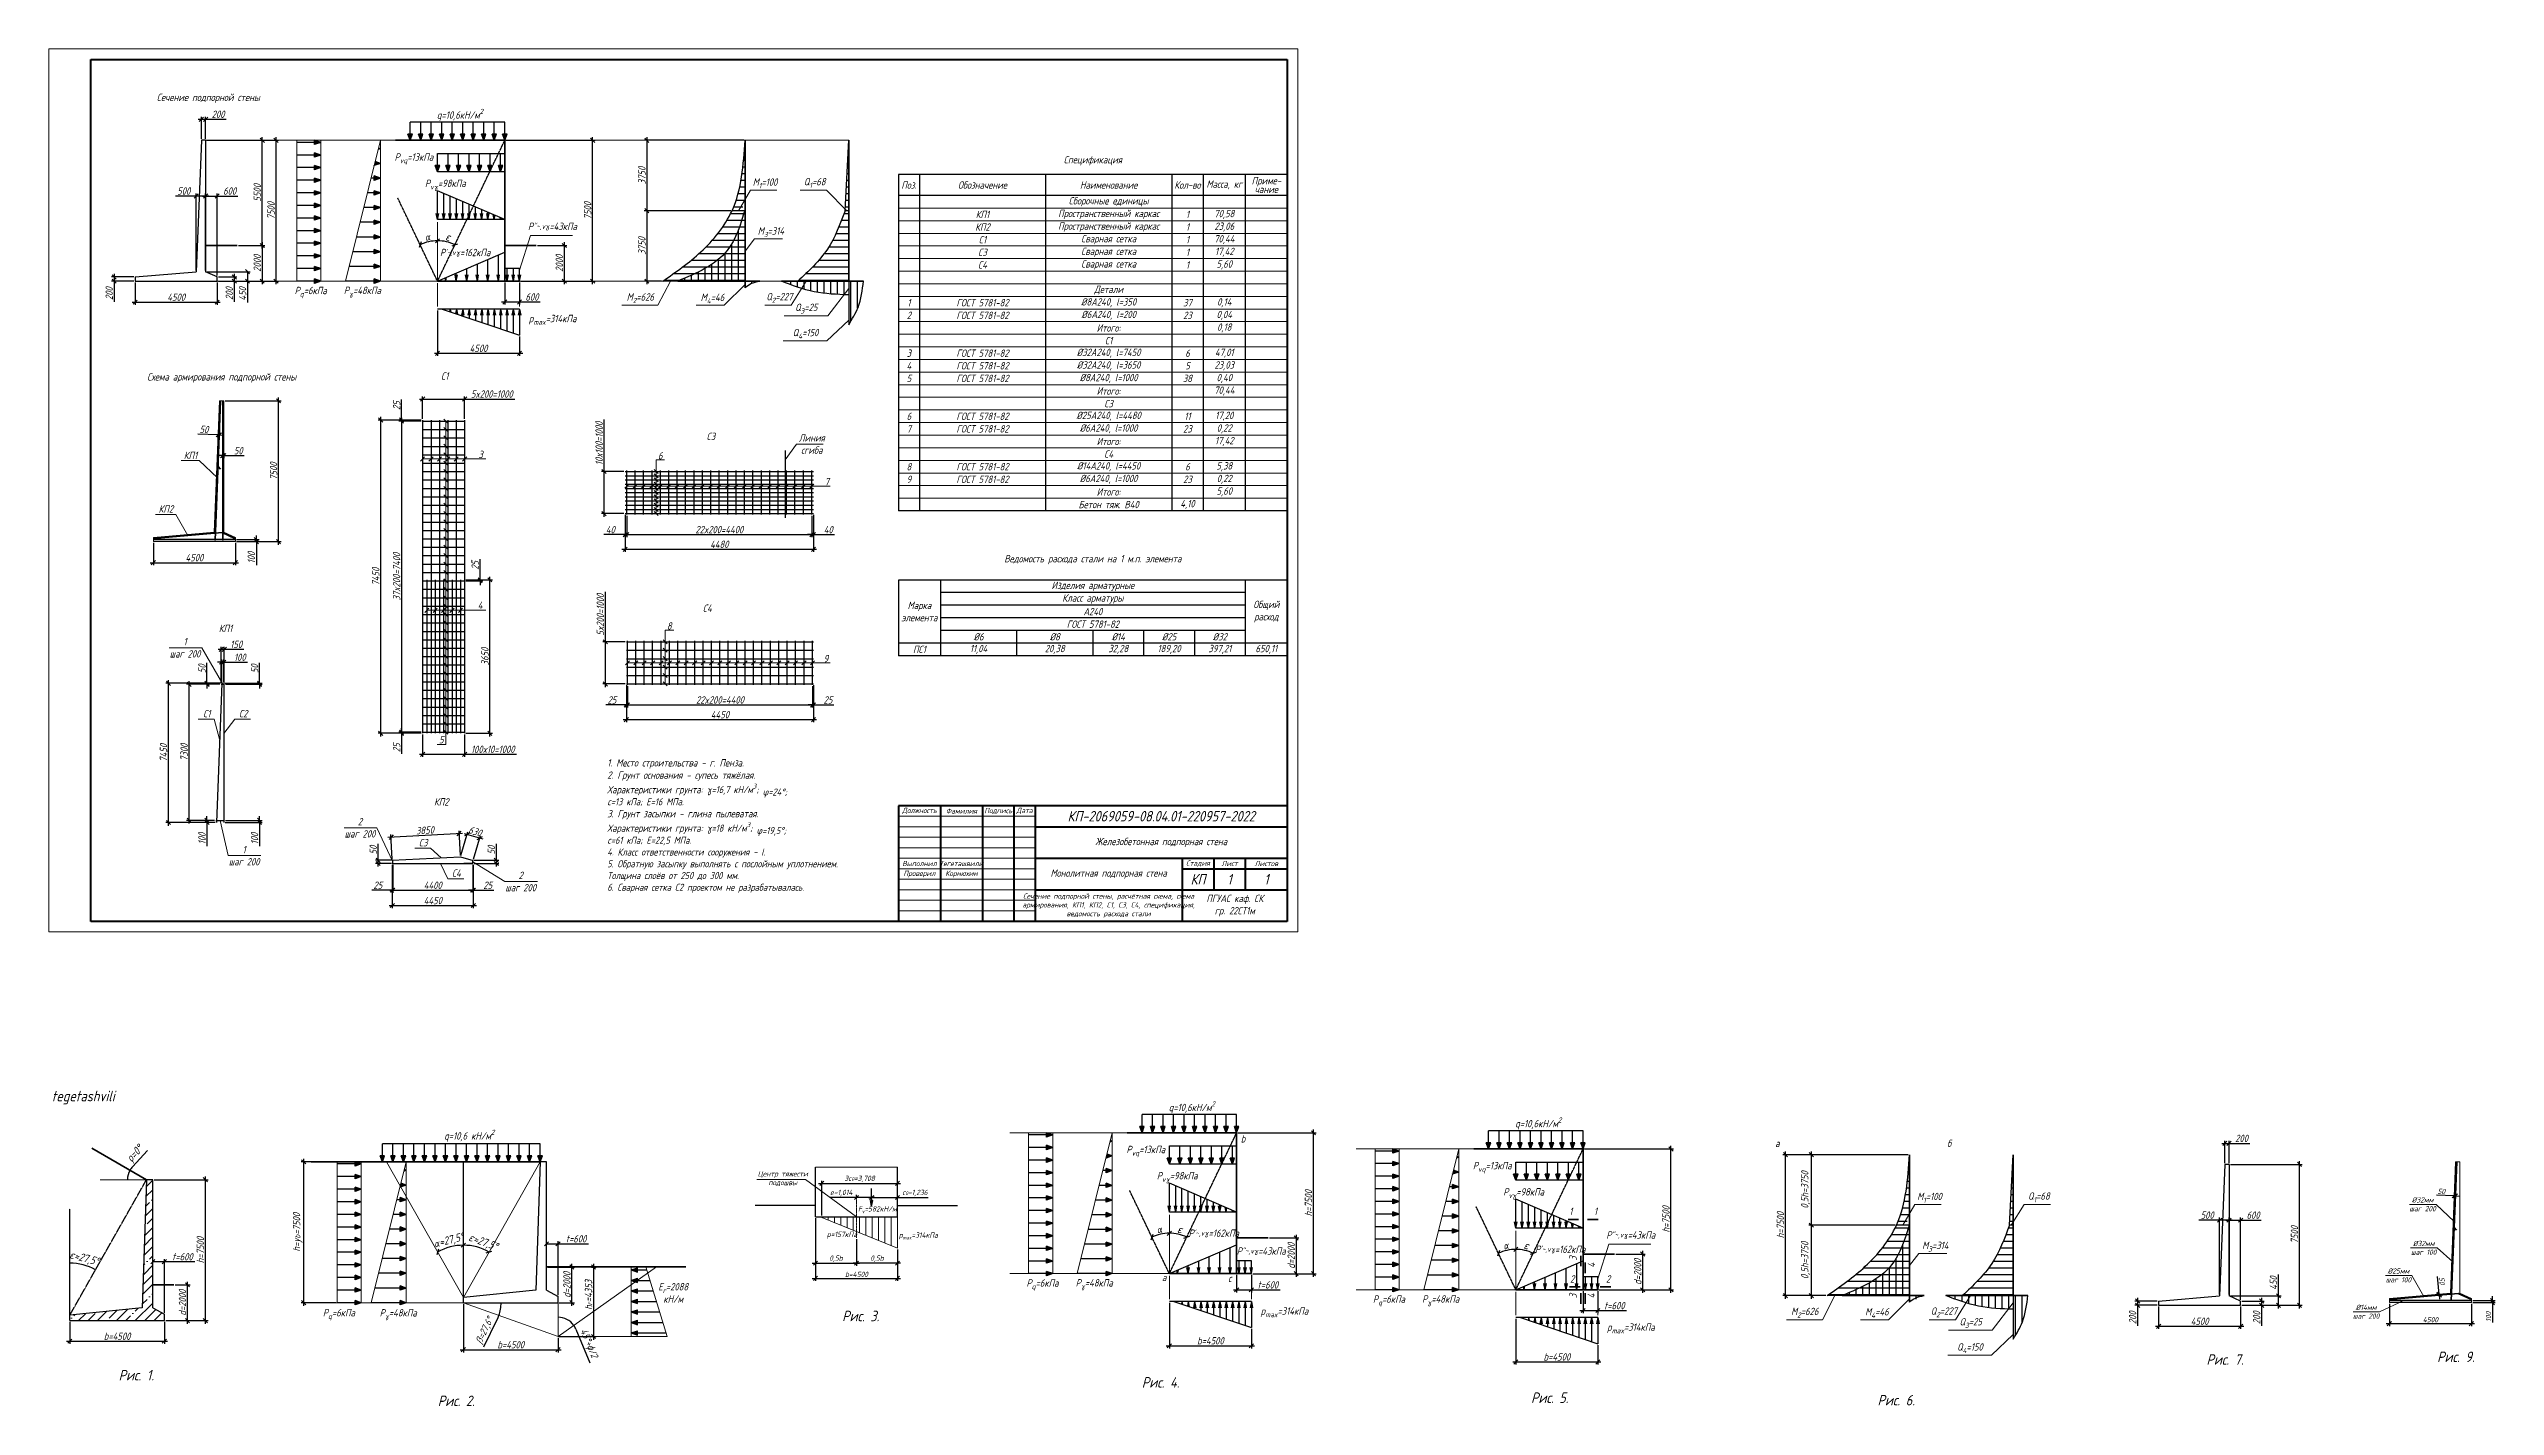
# Model space of a CAD drawing. Header units: millimetres. Extents: x -1004 to 900128, y -352756 to 107728.
# Drawn here: x 420851 to 537193, y -18841 to 45717 of the extents above; entities that cross this region are included whole.
import ezdxf

# ---------------------------------------------------------------- set-up
doc = ezdxf.new("R2010")
doc.units = ezdxf.units.MM
doc.linetypes.add('ACAD_ISO02W100', pattern=[15, 12, -3])
doc.linetypes.add('ACAD_ISO04W100', pattern=[30, 24, -3, 0, -3])
for name, color, linetype, lineweight in [('axles', 152, 'ACAD_ISO04W100', 20), ('basic', 95, 'Continuous', 30), ('frame', 173, 'Continuous', 40), ('hatch', 117, 'ACAD_ISO02W100', 25), ('hatching', 225, 'Continuous', 20), ('size', 45, 'Continuous', 20), ('text', 13, 'Continuous', 20), ('thick', 42, 'Continuous', 35), ('thin', 153, 'Continuous', 18)]:
    doc.layers.add(name, color=color, linetype=linetype, lineweight=lineweight)
doc.styles.add('Structures', font='isocpeur.ttf', dxfattribs={"width": 0.85, "oblique": 15})
doc.styles.add('structures 2.5', font='isocpeur.ttf', dxfattribs={"width": 0.85, "oblique": 15, "height": 2.5})
doc.styles.add('structures 5', font='isocpeur.ttf', dxfattribs={"width": 0.85, "oblique": 15, "height": 5})
doc.dimstyles.new('structures 3.5', dxfattribs={"dimtxt": 3.5, "dimasz": 2, "dimexe": 1.25, "dimexo": 0.625, "dimtad": 1, "dimtxsty": 'Structures', "dimblk": 'OBLIQUE', "dimcen": 2.5, "dimdle": 1.5, "dimadec": 0, "dimazin": 0, "dimtfac": 1, "dimtmove": 0, "dimatfit": 3, "dimfxl": 1, "dimarcsym": 0})
doc.dimstyles.new('structures 3.5 50', dxfattribs={"dimtxt": 3.5, "dimasz": 2, "dimexe": 1.25, "dimexo": 0.625, "dimtad": 1, "dimlfac": 0.5, "dimtxsty": 'Structures', "dimblk": 'OBLIQUE', "dimcen": 2.5, "dimdle": 1.5, "dimadec": 0, "dimazin": 0, "dimtfac": 1, "dimtmove": 0, "dimatfit": 3, "dimfxl": 1, "dimarcsym": 0})
pattern_1 = [(90, (414091.54, -18620.1), (-317.5, 0), [])]
pattern_2 = [(90, (358710.24, 29633.64), (-317.5, 0), [])]

msp = doc.modelspace()

# ---------------------------------------------------------------- texts
at = {"layer": 'text'}
for s, insert, char_height, width, attachment_point, style in [('Сечение подпорной стены', (428432.976, 43366.81), 350, 5622.78125, 5, 'Structures'), ('\\A1;q=10,6кН/м{\\H0.7x;\\S2^ ;}', (440404.689, 42580.308), 350, 2511.65502, 5, 'structures 5'), ('\\A1;P{\\H0.7x;\\S^ vq;\\H1.42857x;=13кПа}', (438211.072, 40516.18), 350, 878.35728, 5, 'structures 5'), ('\\A1;M{\\H0.7x;\\S^ 1;}=100', (454910.103, 39324.264), 350, 1401.58392, 5, 'structures 5'), ('\\A1;Q{\\H0.7x;\\S^ 1;}=68', (457270.859, 39343.643), 350, 1401.58392, 5, 'structures 5'), ('Спецификация', (470501.241, 40398.954), 350, 5622.78125, 5, 'Structures'), ('\\pxsm0.7;Приме-\\Pчание', (478751.241, 39243.726), 350, 2000, 5, 'Structures'), ('\\A1;P{\\H0.7x;\\S^ vγ;\\H1.42857x;=98кПа}', (439705.871, 39266.602), 350, 878.35728, 5, 'structures 5'), ('Поз.', (461751.241, 39243.726), 350, 1000, 5, 'Structures'), ('Обозначение', (465251.241, 39243.726), 350, 6000, 5, 'Structures'), ('Сборочные единицы', (471251.241, 38443.726), 350, 6000, 5, 'Structures'), ('Наименование', (471251.241, 39243.726), 350, 6000, 5, 'Structures'), ('Кол-во', (475001.241, 39243.726), 350, 1500, 5, 'Structures'), ('Масса, кг', (476751.241, 39243.726), 350, 2000, 5, 'Structures'), ('\\A1;P{\\H0.7x;\\S"~,vγ;\\H1.42857x;=43кПа}', (444798.513, 37239.935), 350, 878.35728, 5, 'structures 5'), ('\\A1;M{\\H0.7x;\\S^ 3;}=314', (455187.239, 36997.274), 350, 1401.58392, 5, 'structures 5'), ('КП2', (465251.241, 37243.726), 350, 6000, 5, 'Structures'), ('КП1', (465251.241, 37843.726), 350, 6000, 5, 'Structures'), ('Пространственный каркас', (471251.241, 37843.726), 350, 6000, 5, 'Structures'), ('Пространственный каркас', (471251.241, 37243.726), 350, 6000, 5, 'Structures'), ('1', (475001.241, 37843.726), 350, 1500, 5, 'Structures'), ('1', (475001.241, 37243.726), 350, 1500, 5, 'Structures'), ('23,06', (476751.241, 37243.726), 350, 2000, 5, 'Structures'), ('70,58', (476751.241, 37843.726), 350, 2000, 5, 'Structures'), ("\\A1;P{\\H0.7x;\\S'~,vγ;\\H1.42857x;=162кПа}", (440648.006, 35996.366), 350, 878.35728, 5, 'structures 5'), ('С3', (465251.241, 36043.726), 350, 6000, 5, 'Structures'), ('С1', (465251.241, 36643.726), 350, 6000, 5, 'Structures'), ('Сварная сетка', (471251.241, 36643.726), 350, 6000, 5, 'Structures'), ('Сварная сетка', (471251.241, 36043.726), 350, 6000, 5, 'Structures'), ('1', (475001.241, 36643.726), 350, 1500, 5, 'Structures'), ('1', (475001.241, 36043.726), 350, 1500, 5, 'Structures'), ('70,44', (476751.241, 36643.726), 350, 2000, 5, 'Structures'), ('17,42', (476751.241, 36043.726), 350, 2000, 5, 'Structures'), ('С4', (465251.241, 35443.726), 350, 6000, 5, 'Structures'), ('Сварная сетка', (471251.241, 35443.726), 350, 6000, 5, 'Structures'), ('1', (475001.241, 35443.726), 350, 1500, 5, 'Structures'), ('5,60', (476751.241, 35443.726), 350, 2000, 5, 'Structures'), ('\\A1;P{\\H0.7x;\\S^ q;\\H1.42857x;=6кПа}', (433300.674, 34165.887), 350, 1905.54601, 5, 'structures 5'), ('\\A1;P{\\H0.67083x;\\S^ γ;}=48кПа', (435758.662, 34179.222), 350, 1953.35942, 5, 'structures 5'), ('\\A1;M{\\H0.7x;\\S^ 2;}=626', (448976.899, 33858.029), 350, 1514.96707, 5, 'structures 5'), ('\\A1;M{\\H0.7x;\\S^ 4;}=46', (452407.239, 33840.017), 350, 1401.58392, 5, 'structures 5'), ('\\A1;Q{\\H0.7x;\\S^ 2;}=227', (455593.36, 33873.643), 350, 1401.58392, 5, 'structures 5'), ('1', (461751.241, 33643.726), 350, 1000, 5, 'Structures'), ('ГОСТ 5781-82', (465251.241, 33643.726), 350, 6000, 5, 'Structures'), ('%%C8А240, l=350', (471251.241, 33643.726), 350, 6000, 5, 'Structures'), ('Детали', (471251.241, 34243.726), 350, 6000, 5, 'Structures'), ('37', (475001.241, 33643.726), 350, 1500, 5, 'Structures'), ('0,14', (476751.241, 33643.726), 350, 2000, 5, 'Structures'), ('\\A1;p{\\H0.7x;\\S^ max;}=314кПа', (444806.332, 32832.458), 350, 1724.15503, 5, 'structures 5'), ('\\A1;\\pxt3;Q{\\H0.7x;\\S^ 3;}=25', (456869.71, 33364.541), 350, 1401.58392, 5, 'structures 5'), ('2', (461751.241, 33043.726), 350, 1000, 5, 'Structures'), ('ГОСТ 5781-82', (465251.241, 33043.726), 350, 6000, 5, 'Structures'), ('%%C6А240, l=200', (471251.241, 33043.726), 350, 6000, 5, 'Structures'), ('Итого:', (471251.241, 32443.726), 350, 6000, 5, 'Structures'), ('23', (475001.241, 33043.726), 350, 1500, 5, 'Structures'), ('0,04', (476751.241, 33043.726), 350, 2000, 5, 'Structures'), ('0,18', (476751.241, 32443.726), 350, 2000, 5, 'Structures'), ('\\A1;\\pxt3;Q{\\H0.7x;\\S^ 4;}=150', (456835.352, 32167.116), 350, 1401.58392, 5, 'structures 5'), ('3', (461751.241, 31243.726), 350, 1000, 5, 'Structures'), ('ГОСТ 5781-82', (465251.241, 31243.726), 350, 6000, 5, 'Structures'), ('%%C32А240, l=7450', (471251.241, 31243.726), 350, 6000, 5, 'Structures'), ('С1', (471251.241, 31843.726), 350, 6000, 5, 'Structures'), ('6', (475001.241, 31243.726), 350, 1500, 5, 'Structures'), ('47,01', (476751.241, 31243.726), 350, 2000, 5, 'Structures'), ('Схема армирования подпорной стены', (429067.893, 30069.28), 350, 7305.86435, 5, 'Structures'), ('С1', (439675.01, 30156.895), 350, 793.67855, 5, 'Structures'), ('4', (461751.241, 30643.726), 350, 1000, 5, 'Structures'), ('ГОСТ 5781-82', (465251.241, 30643.726), 350, 6000, 5, 'Structures'), ('%%C32А240, l=3650', (471251.241, 30643.726), 350, 6000, 5, 'Structures'), ('%%C8А240, l=1000', (471251.241, 30043.726), 350, 6000, 5, 'Structures'), ('5', (475001.241, 30643.726), 350, 1500, 5, 'Structures'), ('23,03', (476751.241, 30643.726), 350, 2000, 5, 'Structures'), ('0,40', (476751.241, 30043.726), 350, 2000, 5, 'Structures'), ('5', (461751.241, 30043.726), 350, 1000, 5, 'Structures'), ('ГОСТ 5781-82', (465251.241, 30043.726), 350, 6000, 5, 'Structures'), ('Итого:', (471251.241, 29443.726), 350, 6000, 5, 'Structures'), ('38', (475001.241, 30043.726), 350, 1500, 5, 'Structures'), ('70,44', (476751.241, 29443.726), 350, 2000, 5, 'Structures'), ('6', (461751.241, 28243.726), 350, 1000, 5, 'Structures'), ('ГОСТ 5781-82', (465251.241, 28243.726), 350, 6000, 5, 'Structures'), ('%%C25А240, l=4480', (471251.241, 28243.726), 350, 6000, 5, 'Structures'), ('С3', (471251.241, 28843.726), 350, 6000, 5, 'Structures'), ('11', (475001.241, 28243.726), 350, 1500, 5, 'Structures'), ('17,20', (476751.241, 28243.726), 350, 2000, 5, 'Structures'), ('С3', (452334.678, 27282.054), 350, 793.67855, 5, 'Structures'), ('Линия \\Pсгиба', (457133.319, 26923), 350, 1343.47738, 5, 'Structures'), ('7', (461751.241, 27643.726), 350, 1000, 5, 'Structures'), ('ГОСТ 5781-82', (465251.241, 27643.726), 350, 6000, 5, 'Structures'), ('%%C6А240, l=1000', (471251.241, 27643.726), 350, 6000, 5, 'Structures'), ('Итого:', (471251.241, 27043.726), 350, 6000, 5, 'Structures'), ('23', (475001.241, 27643.726), 350, 1500, 5, 'Structures'), ('17,42', (476751.241, 27043.726), 350, 2000, 5, 'Structures'), ('0,22', (476751.241, 27643.726), 350, 2000, 5, 'Structures'), ('КП1', (427584.018, 26381.381), 350, 793.67855, 5, 'Structures'), ('3', (441382.874, 26426.18), 350, 793.67855, 5, 'Structures'), ('6', (449923.203, 26370.271), 350, 350, 5, 'Structures'), ('8', (461751.241, 25843.726), 350, 1000, 5, 'Structures'), ('ГОСТ 5781-82', (465251.241, 25843.726), 350, 6000, 5, 'Structures'), ('%%C14А240, l=4450', (471251.241, 25843.726), 350, 6000, 5, 'Structures'), ('С4', (471251.241, 26443.726), 350, 6000, 5, 'Structures'), ('6', (475001.241, 25843.726), 350, 1500, 5, 'Structures'), ('5,38', (476751.241, 25843.726), 350, 2000, 5, 'Structures'), ('7', (457848.3, 25132.592), 350, 793.67855, 5, 'Structures'), ('9', (461751.241, 25243.726), 350, 1000, 5, 'Structures'), ('ГОСТ 5781-82', (465251.241, 25243.726), 350, 6000, 5, 'Structures'), ('%%C6А240, l=1000', (471251.241, 25243.726), 350, 6000, 5, 'Structures'), ('Итого:', (471251.241, 24643.726), 350, 6000, 5, 'Structures'), ('23', (475001.241, 25243.726), 350, 1500, 5, 'Structures'), ('5,60', (476751.241, 24643.726), 350, 2000, 5, 'Structures'), ('0,22', (476751.241, 25243.726), 350, 2000, 5, 'Structures'), ('КП2', (426414.969, 23836.155), 350, 793.67855, 5, 'Structures'), ('Бетон тяж. B40', (471251.241, 24043.726), 350, 6000, 5, 'Structures'), ('4,10', (475001.241, 24043.726), 350, 1500, 5, 'Structures'), ('Ведомость расхода стали на 1 м.п. элемента', (470501.241, 21421.243), 350, 9598.9197, 5, 'Structures'), ('Изделия арматурные', (470501.241, 20153.726), 350, 14500, 5, 'Structures'), ('4', (441355.245, 19251.409), 350, 793.67855, 5, 'Structures'), ('С4', (452164.678, 19113.039), 350, 793.67855, 5, 'Structures'), ('Марка элемента', (462251.241, 18953.726), 350, 2000, 5, 'Structures'), ('Класс арматуры', (470501.241, 19553.726), 350, 14500, 5, 'Structures'), ('А240', (470501.241, 18953.726), 350, 7250, 5, 'Structures'), ('Общий расход', (478751.241, 18953.726), 350, 2000, 5, 'Structures'), ('1\\Pшаг 200', (427325.668, 17233.766), 350, 2180.48095, 5, 'Structures'), ('КП1', (429248.976, 18150.86), 350, 793.67855, 5, 'Structures'), ('8', (450353.203, 18268.185), 350, 350, 5, 'Structures'), ('%%C6', (465063.741, 17753.726), 350, 3625, 5, 'Structures'), ('%%C8', (468688.741, 17753.726), 350, 3625, 5, 'Structures'), ('ГОСТ 5781-82', (470501.241, 18353.726), 350, 14500, 5, 'Structures'), ('%%C14', (471709.241, 17753.726), 350, 2416, 5, 'Structures'), ('%%C25', (474125.241, 17753.726), 350, 2416, 5, 'Structures'), ('%%C32', (476541.241, 17753.726), 350, 2416, 5, 'Structures'), ('9', (457804.679, 16716.205), 350, 793.67855, 5, 'Structures'), ('ПС1', (462251.241, 17153.726), 350, 2000, 5, 'Structures'), ('11,04', (465063.741, 17153.726), 350, 3625, 5, 'Structures'), ('20,38', (468688.741, 17153.726), 350, 3625, 5, 'Structures'), ('32,28', (471709.241, 17153.726), 350, 2416, 5, 'Structures'), ('189,20', (474125.241, 17153.726), 350, 2416, 5, 'Structures'), ('397,21', (476541.241, 17153.726), 350, 2416, 5, 'Structures'), ('650,11', (478751.241, 17153.726), 350, 2000, 5, 'Structures'), ('С1', (428361.431, 14100.41), 350, 793.67855, 5, 'Structures'), ('С2', (430091.64, 14100.41), 350, 793.67855, 5, 'Structures'), ('5', (439511.924, 12862.296), 350, 350, 5, 'Structures'), ('\\A1;1. Место строительства - г. Пенза.\\P2. Грунт основания - супесь тяжёлая.\\PХарактеристики грунта: {\\H0.95833x;γ=16,7 кН/м\\H0.7x;\\S3^ ;\\H1.42857x;; \\A0;φ=24%%D; \\Pc=13 кПа; E=16 МПа.\\P}3. Грунт засыпки - глина пылеватая.\\PХарактеристики грунта: {\\H0.95833x;γ=18 кН/м\\H0.7x;\\S3^ ;\\H1.42857x;; \\A0;φ=19,5%%D; \\Pc=61 кПа; E=22,5 МПа.\\P4. Класс ответственности сооружения - I.\\P5. Обратную засыпку выполнять с послойным уплотнением. Толщина слоёв от 250 до 300 мм.\\P6. Сварная сетка С2 проектом не разрабатывалась.}', (447404.884, 8755.435), 350, 9693.35693, 4, 'Structures'), ('КП2', (439510.891, 9899.752), 350, 793.67855, 5, 'Structures'), ('Должность', (462251.241, 9467.125), 250, 1859.40606, 5, 'structures 2.5'), ('Фамилия', (464251.241, 9467.125), 250, 1812.24194, 5, 'structures 2.5'), ('Подпись', (466001.241, 9467.125), 250, 1359.18156, 5, 'structures 2.5'), ('Дата', (467251.241, 9467.125), 250, 882.53911, 5, 'structures 2.5'), ('КП-2069059-08.04.01-220957-2022', (473751.241, 9217.125), 500, 11741.42873, 5, 'structures 2.5'), ('2\\Pшаг 200', (435645.619, 8670.861), 350, 2180.48095, 5, 'Structures'), ('Железобетонная подпорная стена', (473751.241, 7967.125), 350, 12000, 5, 'Structures'), ('1\\Pшаг 200', (430134.879, 7341.721), 350, 2180.48095, 5, 'Structures'), ('С3', (438651.868, 7959.987), 350, 793.67855, 5, 'Structures'), ('Выполнил', (462251.241, 6967.125), 250, 1859.40647, 5, 'structures 2.5'), ('Тегеташвили', (464251.241, 6967.125), 250, 2000, 5, 'Structures'), ('Стадия', (475501.241, 6967.125), 250, 1352.9954, 5, 'structures 2.5'), ('Лист', (477001.241, 6967.125), 250, 1306.04815, 5, 'structures 2.5'), ('Листов', (478751.241, 6967.125), 250, 1733.57299, 5, 'structures 2.5'), ('С4', (440231.421, 6512.044), 350, 793.67855, 5, 'Structures'), ('2\\Pшаг 200', (443289.487, 6112.865), 350, 2180.48095, 5, 'Structures'), ('Проверил', (462251.241, 6467.125), 250, 1882.98853, 5, 'structures 2.5'), ('Корнюхин', (464251.241, 6467.125), 250, 2000, 5, 'Structures'), ('Монолитная подпорная стена', (471251.241, 6467.125), 350, 7000, 5, 'Structures'), ('КП', (475501.241, 6217.125), 500, 1329.52177, 5, 'structures 2.5'), ('1', (477001.241, 6217.125), 500, 1376.46862, 5, 'structures 2.5'), ('1', (478751.241, 6217.125), 500, 1780.52024, 5, 'structures 2.5'), ('Сечение подпорной стены, расчётная схема, схема армирования, КП1, КП2, С1, С3, С4, спецификация, ведомость расхода стали', (471251.241, 4967.125), 250, 6914.26293, 5, 'structures 2.5'), ('ПГУАС каф. СК \\Pгр. 22СТ1м', (477251.241, 4967.125), 350, 4533.45828, 5, 'structures 2.5'), ('tegetashvili', (422480.938, -4168.093), 500, 2515.89751, 5, 'structures 5'), ('\\A1;q=10,6кН/м{\\H0.7x;\\S2^ ;}', (475212.191, -4630.54), 350, 2511.65502, 5, 'structures 5'), ('\\A1;q=10,6 кН/м{\\H0.7x;\\S2^ ;}', (440845.946, -5982.435), 350, 3223.04031, 5, 'structures 5'), ('\\A1;q=10,6кН/м{\\H0.7x;\\S2^ ;}', (491690.332, -5396.339), 350, 2511.65502, 5, 'structures 5'), ('\\A1;P{\\H0.7x;\\S^ vq;\\H1.42857x;=13кПа}', (473018.574, -6694.668), 350, 878.35728, 5, 'structures 5'), ('\\A1;b', (477645.207, -6128.726), 350, 350, 5, 'structures 5'), ('\\A1;а', (503058.055, -6340.275), 350, 361.79272, 5, 'structures 5'), ('\\A1;б', (511228.055, -6340.275), 350, 361.79272, 5, 'structures 5'), ('\\A1;Центр тяжести подошвы', (455754.041, -8019.456), 250, 2558.84936, 5, 'structures 5'), ('\\A1;P{\\H0.7x;\\S^ vγ;\\H1.42857x;=98кПа}', (474513.374, -7944.246), 350, 878.35728, 5, 'structures 5'), ('\\A1;P{\\H0.7x;\\S^ vq;\\H1.42857x;=13кПа}', (489496.716, -7460.468), 350, 878.35728, 5, 'structures 5'), ('\\A1;P{\\H0.7x;\\S^ vγ;\\H1.42857x;=98кПа}', (490991.515, -8710.045), 350, 878.35728, 5, 'structures 5'), ('\\A1;M{\\H0.7x;\\S^ 1;}=100', (510291.405, -8929.464), 350, 1401.58392, 5, 'structures 5'), ('\\A1;Q{\\H0.7x;\\S^ 1;}=68', (515492.333, -8910.085), 350, 1401.58392, 5, 'structures 5'), ('%%C32мм\\Pшаг 200', (533745.288, -9241.801), 250, 1504.43531, 5, 'Structures'), ('\\A1;F{\\H0.7x;\\S^ v;}=582кН/м', (460254.38, -9502.641), 250, 1992.91099, 5, 'structures 5'), ("\\A1;P{\\H0.7x;\\S'~,vγ;\\H1.42857x;=162кПа}", (476251.233, -10652.615), 350, 878.35728, 5, 'structures 5'), ('\\A1;1', (493232.955, -9576.37), 350, 350, 5, 'structures 5'), ('\\A1;1', (494405.204, -9576.37), 350, 350, 5, 'structures 5'), ('\\A1;p=157кПа', (458565.326, -10706.66), 250, 1273.24932, 5, 'structures 5'), ('\\A1;p{\\H0.7x;\\S^ max;}=314кПа', (462199.403, -10748.043), 250, 1724.15503, 5, 'structures 5'), ('\\A1;P{\\H0.7x;\\S"~,vγ;\\H1.42857x;=43кПа}', (478509.391, -11502.779), 350, 878.35728, 5, 'structures 5'), ("\\A1;P{\\H0.7x;\\S'~,vγ;\\H1.42857x;=162кПа}", (492729.375, -11418.414), 350, 878.35728, 5, 'structures 5'), ('\\A1;P{\\H0.7x;\\S"~,vγ;\\H1.42857x;=43кПа}', (496084.157, -10736.713), 350, 878.35728, 5, 'structures 5'), ('\\A1;M{\\H0.7x;\\S^ 3;}=314', (510568.542, -11256.455), 350, 1401.58392, 5, 'structures 5'), ('%%C32мм\\Pшаг 100', (533797.505, -11313.467), 250, 1504.43531, 5, 'Structures'), ('\\A1;a', (473891.926, -12721.689), 350, 350, 5, 'structures 5'), ('\\A1;c', (477018.788, -12762.106), 350, 350, 5, 'structures 5'), ('\\A1;2', (493299.426, -12792.156), 350, 350, 5, 'structures 5'), ('\\A1;2', (495008.453, -12792.156), 350, 350, 5, 'structures 5'), ('%%C25мм\\Pшаг 100', (532597.505, -12623.467), 250, 1504.43531, 5, 'Structures'), ('\\A1;E{\\H0.7x;\\S^ r;\\H1.42857x;=2088 кН/м}', (450542.777, -13457.94), 350, 301.91968, 5, 'structures 5'), ('\\A1;P{\\H0.7x;\\S^ q;\\H1.42857x;=6кПа}', (468108.177, -13044.961), 350, 1905.54601, 5, 'structures 5'), ('\\A1;P{\\H0.67083x;\\S^ γ;}=48кПа', (470566.165, -13031.626), 350, 1953.35942, 5, 'structures 5'), ('\\A1;P{\\H0.7x;\\S^ q;\\H1.42857x;=6кПа}', (484586.318, -13810.76), 350, 1905.54601, 5, 'structures 5'), ('\\A1;P{\\H0.67083x;\\S^ γ;}=48кПа', (487044.306, -13797.425), 350, 1953.35942, 5, 'structures 5'), ('\\A1;P{\\H0.7x;\\S^ q;\\H1.42857x;=6кПа}', (434643.478, -14457.145), 350, 3024.47964, 5, 'structures 5'), ('\\A1;P{\\H0.67083x;\\S^ γ;}=48кПа', (437463.571, -14457.994), 350, 2245.88885, 5, 'structures 5'), ('Рис. 3.', (459460.279, -14555.519), 500, 2515.89751, 5, 'structures 5'), ('\\A1;p{\\H0.7x;\\S^ max;}=314кПа', (479613.835, -14378.391), 350, 1724.15503, 5, 'structures 5'), ('\\A1;p{\\H0.7x;\\S^ max;}=314кПа', (496091.976, -15144.19), 350, 1724.15503, 5, 'structures 5'), ('\\A1;M{\\H0.7x;\\S^ 2;}=626', (504358.202, -14395.7), 350, 1514.96707, 5, 'structures 5'), ('\\A1;M{\\H0.7x;\\S^ 4;}=46', (507788.542, -14413.712), 350, 1401.58392, 5, 'structures 5'), ('\\A1;Q{\\H0.7x;\\S^ 2;}=227', (510974.663, -14380.085), 350, 1401.58392, 5, 'structures 5'), ('\\A1;\\pxt3;Q{\\H0.7x;\\S^ 3;}=25', (512251.013, -14889.187), 350, 1401.58392, 5, 'structures 5'), ('%%C14мм\\Pшаг 200', (531057.505, -14353.467), 250, 1504.43531, 5, 'Structures'), ('\\A1;\\pxt3;Q{\\H0.7x;\\S^ 4;}=150', (512216.655, -16086.613), 350, 1401.58392, 5, 'structures 5'), ('Рис. 9.', (535325.737, -16496.611), 500, 2515.89751, 5, 'structures 5'), ('Рис. 1.', (425005.31, -17370.664), 500, 2515.89751, 5, 'structures 5'), ('Рис. 7.', (524347.877, -16625.541), 500, 2515.89751, 5, 'structures 5'), ('Рис. 2.', (440222.844, -18590.786), 500, 2515.89751, 5, 'structures 5'), ('Рис. 4.', (473722.893, -17711.923), 500, 2515.89751, 5, 'structures 5'), ('Рис. 5.', (492230.426, -18443.451), 500, 2515.89751, 5, 'structures 5'), ('Рис. 6.', (508708.055, -18560.275), 500, 2515.89751, 5, 'structures 5')]:
    msp.add_mtext(s, dxfattribs=dict(at, insert=insert, char_height=char_height, width=width, attachment_point=attachment_point, style=style))
at = {"layer": 'text', "char_height": 350, "width": 350, "attachment_point": 5, "rotation": 90, "style": 'structures 5'}
for s, insert in [('\\A1;3', (493336.718, -11815.769)), ('\\A1;4', (494214.147, -12143.831)), ('\\A1;3', (493336.718, -13602.761)), ('\\A1;4', (494214.147, -13605.89))]:
    msp.add_mtext(s, dxfattribs=dict(at, insert=insert))

# ---------------------------------------------------------------- blocks, each defined once
blk = doc.blocks.new('*D596')
at = {"layer": 'Defpoints', "color": 0, "transparency": 16777216}
for p in [(425493, -8073), (421843, -9463), (422679, -12183), (421843, -14523), (421843, -14523)]:
    blk.add_point(p, dxfattribs=at)
at = {"layer": 'size', "color": 0, "lineweight": -2, "transparency": 16777216}
blk.add_arc((421843, -14523), 2486, 60.49485, 90, dxfattribs=at)
at = {"layer": 'size', "color": 0, "transparency": 16777216, "insert": (422529, -11834), "char_height": 350, "attachment_point": 5, "rotation": 345.68725, "style": 'Structures'}
blk.add_mtext('{\\H1.08333x;ε≈27,5%%D}', dxfattribs=at)
blk = doc.blocks.new('_None')
blk = doc.blocks.new('_Oblique')
at = {"color": 0, "linetype": 'ByBlock', "lineweight": -2}
blk.add_line((-0.5, -0.5), (0.5, 0.5), dxfattribs=at)
blk = doc.blocks.new('*D597')
at = {"layer": 'Defpoints', "color": 0, "transparency": 16777216}
for p in [(421843, -14773), (426343, -14773), (426343, -15754)]:
    blk.add_point(p, dxfattribs=at)
at = {"layer": 'size', "color": 0, "lineweight": -2, "transparency": 16777216}
for p, q in [((421843, -14836), (421843, -15879)), ((426343, -14836), (426343, -15879)), ((421693, -15754), (426493, -15754))]:
    blk.add_line(p, q, dxfattribs=at)
at = {"layer": 'size', "color": 0, "lineweight": -2, "transparency": 16777216, "xscale": 200, "yscale": 200, "zscale": 200, "rotation": 180}
blk.add_blockref('_Oblique', (421843, -15754), dxfattribs=at)
at = {"layer": 'size', "color": 0, "lineweight": -2, "transparency": 16777216, "xscale": 200, "yscale": 200, "zscale": 200}
blk.add_blockref('_Oblique', (426343, -15754), dxfattribs=at)
at = {"layer": 'size', "color": 0, "transparency": 16777216, "insert": (424093, -15517), "char_height": 350, "attachment_point": 5, "style": 'Structures'}
blk.add_mtext('b=4500', dxfattribs=at)
blk = doc.blocks.new('*D598')
at = {"layer": 'Defpoints', "color": 0, "transparency": 16777216}
for p in [(426793, -13073), (427441, -13073), (426343, -14773)]:
    blk.add_point(p, dxfattribs=at)
at = {"layer": 'size', "color": 0, "lineweight": -2, "transparency": 16777216}
for p, q in [((426855, -13073), (427566, -13073)), ((427441, -14923), (427441, -12923)), ((426405, -14773), (427566, -14773))]:
    blk.add_line(p, q, dxfattribs=at)
at = {"layer": 'size', "color": 0, "lineweight": -2, "transparency": 16777216, "xscale": 200, "yscale": 200, "zscale": 200}
for p, rotation in [((427441, -13073), 90), ((427441, -14773), 270)]:
    blk.add_blockref('_Oblique', p, dxfattribs=dict(at, rotation=rotation))
at = {"layer": 'size', "color": 0, "transparency": 16777216, "insert": (427203, -13923), "char_height": 350, "attachment_point": 5, "rotation": 90, "style": 'Structures'}
blk.add_mtext('d=2000', dxfattribs=at)
blk = doc.blocks.new('*D599')
at = {"layer": 'Defpoints', "color": 0, "transparency": 16777216}
for p in [(425793, -8073), (428293, -8073), (426343, -14773)]:
    blk.add_point(p, dxfattribs=at)
at = {"layer": 'size', "color": 0, "lineweight": -2, "transparency": 16777216}
for p, q in [((425855, -8073), (428418, -8073)), ((428293, -14923), (428293, -7923)), ((426405, -14773), (428418, -14773))]:
    blk.add_line(p, q, dxfattribs=at)
at = {"layer": 'size', "color": 0, "lineweight": -2, "transparency": 16777216, "xscale": 200, "yscale": 200, "zscale": 200}
for p, rotation in [((428293, -8073), 90), ((428293, -14773), 270)]:
    blk.add_blockref('_Oblique', p, dxfattribs=dict(at, rotation=rotation))
at = {"layer": 'size', "color": 0, "transparency": 16777216, "insert": (428055, -11423), "char_height": 350, "width": 1317.03, "attachment_point": 5, "rotation": 90, "style": 'Structures'}
blk.add_mtext('h=7500', dxfattribs=at)
blk = doc.blocks.new('*D600')
at = {"layer": 'Defpoints', "color": 0, "transparency": 16777216}
for p in [(425793, -11971), (425793, -13073), (426343, -14473)]:
    blk.add_point(p, dxfattribs=at)
at = {"layer": 'size', "color": 0, "lineweight": -2, "transparency": 16777216}
for p, q in [((425793, -13011), (425793, -11846)), ((425793, -11971), (426493, -11971)), ((426343, -14411), (426343, -11846)), ((426343, -11971), (427788, -11971))]:
    blk.add_line(p, q, dxfattribs=at)
at = {"layer": 'size', "color": 0, "lineweight": -2, "transparency": 16777216, "xscale": 200, "yscale": 200, "zscale": 200, "rotation": 180}
blk.add_blockref('_Oblique', (425793, -11971), dxfattribs=at)
at = {"layer": 'size', "color": 0, "lineweight": -2, "transparency": 16777216, "xscale": 200, "yscale": 200, "zscale": 200}
blk.add_blockref('_Oblique', (426343, -11971), dxfattribs=at)
at = {"layer": 'size', "color": 0, "transparency": 16777216, "insert": (427203, -11734), "char_height": 350, "attachment_point": 5, "style": 'Structures'}
blk.add_mtext('t=600', dxfattribs=at)
blk = doc.blocks.new('*D601')
at = {"layer": 'Defpoints', "color": 0, "transparency": 16777216}
for p in [(422895, -6573), (423293, -8073), (424600, -7916), (425493, -8073), (425493, -8073)]:
    blk.add_point(p, dxfattribs=at)
at = {"layer": 'size', "color": 0, "lineweight": -2, "transparency": 16777216}
blk.add_line((424827, -7459), (425547, -6678), dxfattribs=at)
for start, end in [(150, 180), (137.32643, 150)]:
    blk.add_arc((425493, -8073), 906, start, end, dxfattribs=at)
at = {"layer": 'size', "color": 0, "transparency": 16777216, "insert": (424960, -6859), "char_height": 350, "attachment_point": 5, "rotation": 47.32643, "style": 'Structures'}
blk.add_mtext('{\\H1.08333x;ρ=0%%D}', dxfattribs=at)
blk = doc.blocks.new('*D602')
at = {"layer": 'Defpoints', "color": 0, "transparency": 16777216}
for p in [(440564, -7225), (444214, -7225), (440988, -11226), (440564, -13675), (440564, -13675)]:
    blk.add_point(p, dxfattribs=at)
at = {"layer": 'size', "color": 0, "lineweight": -2, "transparency": 16777216}
blk.add_arc((440564, -13675), 2486, 60.49485, 90, dxfattribs=at)
at = {"layer": 'size', "color": 0, "lineweight": -2, "transparency": 16777216, "xscale": 200, "yscale": 200, "zscale": 200}
for p, rotation in [((440564, -11189), 179.9999999999996), ((441788, -11511), 330.494848599138)]:
    blk.add_blockref('_Oblique', p, dxfattribs=dict(at, rotation=rotation))
at = {"layer": 'size', "color": 0, "transparency": 16777216, "insert": (441498, -11061), "char_height": 350, "attachment_point": 5, "rotation": 340.3299, "style": 'Structures'}
blk.add_mtext('{\\H1.08333x;ε≈27,5%%D}', dxfattribs=at)
blk = doc.blocks.new('*D603')
at = {"layer": 'Defpoints', "color": 0, "transparency": 16777216}
for p in [(440564, -13925), (445064, -15532), (445064, -16161)]:
    blk.add_point(p, dxfattribs=at)
at = {"layer": 'size', "color": 0, "lineweight": -2, "transparency": 16777216}
for p, q in [((440564, -13987), (440564, -16286)), ((440414, -16161), (445214, -16161)), ((445064, -15594), (445064, -16286))]:
    blk.add_line(p, q, dxfattribs=at)
at = {"layer": 'size', "color": 0, "lineweight": -2, "transparency": 16777216, "xscale": 200, "yscale": 200, "zscale": 200, "rotation": 180}
blk.add_blockref('_Oblique', (440564, -16161), dxfattribs=at)
at = {"layer": 'size', "color": 0, "lineweight": -2, "transparency": 16777216, "xscale": 200, "yscale": 200, "zscale": 200}
blk.add_blockref('_Oblique', (445064, -16161), dxfattribs=at)
at = {"layer": 'size', "color": 0, "transparency": 16777216, "insert": (442814, -15923), "char_height": 350, "attachment_point": 5, "style": 'Structures'}
blk.add_mtext('b=4500', dxfattribs=at)
blk = doc.blocks.new('*D604')
at = {"layer": 'Defpoints', "color": 0, "transparency": 16777216}
for p in [(444514, -12225), (445723, -12225), (445064, -13925)]:
    blk.add_point(p, dxfattribs=at)
at = {"layer": 'size', "color": 0, "lineweight": -2, "transparency": 16777216}
for p, q in [((444576, -12225), (445848, -12225)), ((445723, -14075), (445723, -12075)), ((445126, -13925), (445848, -13925))]:
    blk.add_line(p, q, dxfattribs=at)
at = {"layer": 'size', "color": 0, "lineweight": -2, "transparency": 16777216, "xscale": 200, "yscale": 200, "zscale": 200}
for p, rotation in [((445723, -12225), 90), ((445723, -13925), 270)]:
    blk.add_blockref('_Oblique', p, dxfattribs=dict(at, rotation=rotation))
at = {"layer": 'size', "color": 0, "transparency": 16777216, "insert": (445486, -13075), "char_height": 350, "attachment_point": 5, "rotation": 90, "style": 'Structures'}
blk.add_mtext('d=2000', dxfattribs=at)
blk = doc.blocks.new('*D605')
at = {"layer": 'Defpoints', "color": 0, "transparency": 16777216}
for p in [(444514, -11123), (444514, -12225), (445064, -13625)]:
    blk.add_point(p, dxfattribs=at)
at = {"layer": 'size', "color": 0, "lineweight": -2, "transparency": 16777216}
for p, q in [((444514, -12162), (444514, -10998)), ((444514, -11123), (445214, -11123)), ((445064, -13562), (445064, -10998)), ((445064, -11123), (446509, -11123))]:
    blk.add_line(p, q, dxfattribs=at)
at = {"layer": 'size', "color": 0, "lineweight": -2, "transparency": 16777216, "xscale": 200, "yscale": 200, "zscale": 200, "rotation": 180}
blk.add_blockref('_Oblique', (444514, -11123), dxfattribs=at)
at = {"layer": 'size', "color": 0, "lineweight": -2, "transparency": 16777216, "xscale": 200, "yscale": 200, "zscale": 200}
blk.add_blockref('_Oblique', (445064, -11123), dxfattribs=at)
at = {"layer": 'size', "color": 0, "transparency": 16777216, "insert": (445924, -10885), "char_height": 350, "attachment_point": 5, "style": 'Structures'}
blk.add_mtext('t=600', dxfattribs=at)
blk = doc.blocks.new('*D606')
at = {"layer": 'Defpoints', "color": 0, "transparency": 16777216}
for p in [(446591, -12225), (445064, -15532), (446752, -15532)]:
    blk.add_point(p, dxfattribs=at)
at = {"layer": 'size', "color": 0, "lineweight": -2, "transparency": 16777216}
for p, q in [((446654, -12225), (446877, -12225)), ((446752, -12075), (446752, -15682)), ((445126, -15532), (446877, -15532))]:
    blk.add_line(p, q, dxfattribs=at)
at = {"layer": 'size', "color": 0, "lineweight": -2, "transparency": 16777216, "xscale": 200, "yscale": 200, "zscale": 200}
for p, rotation in [((446752, -12225), 90), ((446752, -15532), 270)]:
    blk.add_blockref('_Oblique', p, dxfattribs=dict(at, rotation=rotation))
at = {"layer": 'size', "color": 0, "transparency": 16777216, "insert": (446515, -13551), "char_height": 350, "attachment_point": 5, "rotation": 90, "style": 'Structures'}
blk.add_mtext('h{\\H0.7x;\\S^ r;}=4353', dxfattribs=at)
blk = doc.blocks.new('*D607')
at = {"layer": 'Defpoints', "color": 0, "transparency": 16777216}
for p in [(440564, -13925), (440564, -13925), (445064, -13925), (442346, -14129), (445064, -15533)]:
    blk.add_point(p, dxfattribs=at)
at = {"layer": 'size', "color": 0, "lineweight": -2, "transparency": 16777216}
blk.add_line((442175, -14713), (441524, -16044), dxfattribs=at)
for start, end in [(340.33589, 0), (333.9455, 340.33589)]:
    blk.add_arc((440564, -13925), 1794, start, end, dxfattribs=at)
at = {"layer": 'size', "color": 0, "transparency": 16777216, "insert": (441598, -15255), "char_height": 350, "attachment_point": 5, "rotation": 63.9455, "style": 'Structures'}
blk.add_mtext('{\\H0.95833x;β=27,6%%D}', dxfattribs=at)
blk = doc.blocks.new('*D608')
at = {"layer": 'Defpoints', "color": 0, "transparency": 16777216}
for p in [(449743, -12225), (445064, -13925), (445351, -14660), (445064, -15533), (445064, -15533)]:
    blk.add_point(p, dxfattribs=at)
at = {"layer": 'size', "color": 0, "lineweight": -2, "transparency": 16777216}
blk.add_line((445911, -15177), (446584, -16781), dxfattribs=at)
for start, end in [(35.25861, 90), (22.7695, 35.25861)]:
    blk.add_arc((445064, -15533), 919, start, end, dxfattribs=at)
at = {"layer": 'size', "color": 0, "transparency": 16777216, "insert": (446513, -15867), "char_height": 350, "attachment_point": 5, "rotation": 292.7695, "style": 'Structures'}
blk.add_mtext('45%%D+{\\H0.95833x;ϕ/2}', dxfattribs=at)
blk = doc.blocks.new('*D609')
at = {"layer": 'Defpoints', "color": 0, "transparency": 16777216}
for p in [(436914, -7225), (440564, -8615), (439727, -11334), (440564, -13675), (440564, -13675)]:
    blk.add_point(p, dxfattribs=at)
at = {"layer": 'size', "color": 0, "lineweight": -2, "transparency": 16777216}
blk.add_arc((440564, -13675), 2486, 90, 119.50515, dxfattribs=at)
at = {"layer": 'size', "color": 0, "lineweight": -2, "transparency": 16777216, "xscale": 200, "yscale": 200, "zscale": 200, "rotation": 209.505151400861}
blk.add_blockref('_Oblique', (439339, -11511), dxfattribs=at)
at = {"layer": 'size', "color": 0, "lineweight": -2, "transparency": 16777216, "xscale": 200, "yscale": 200, "zscale": 200}
blk.add_blockref('_Oblique', (440564, -11189), dxfattribs=at)
at = {"layer": 'size', "color": 0, "transparency": 16777216, "insert": (439877, -10985), "char_height": 350, "width": 1326.72, "attachment_point": 5, "rotation": 14.31275, "style": 'Structures'}
blk.add_mtext('{\\H0.95833x;α\\H1.13044x;≈27,5%%D}', dxfattribs=at)
blk = doc.blocks.new('*D610')
at = {"layer": 'Defpoints', "color": 0, "transparency": 16777216}
for p in [(432971, -7225), (434563, -7225), (434563, -13925)]:
    blk.add_point(p, dxfattribs=at)
at = {"layer": 'size', "color": 0, "lineweight": -2, "transparency": 16777216}
for p, q in [((434500, -7225), (432846, -7225)), ((432971, -14075), (432971, -7075)), ((434500, -13925), (432846, -13925))]:
    blk.add_line(p, q, dxfattribs=at)
at = {"layer": 'size', "color": 0, "lineweight": -2, "transparency": 16777216, "xscale": 200, "yscale": 200, "zscale": 200}
for p, rotation in [((432971, -7225), 90), ((432971, -13925), 270)]:
    blk.add_blockref('_Oblique', p, dxfattribs=dict(at, rotation=rotation))
at = {"layer": 'size', "color": 0, "transparency": 16777216, "insert": (432681, -10575), "char_height": 350, "attachment_point": 5, "rotation": 90, "style": 'Structures'}
blk.add_mtext('h=y{\\H0.7x;\\S^ b;}=7500', dxfattribs=at)
blk = doc.blocks.new('*D590')
at = {"layer": 'Defpoints', "color": 0, "transparency": 16777216}
for p in [(457309, -9834), (459259, -10834), (459259, -12043)]:
    blk.add_point(p, dxfattribs=at)
at = {"layer": 'size', "color": 0, "lineweight": -2, "transparency": 16777216}
for p, q in [((457309, -9897), (457309, -12168)), ((459259, -10897), (459259, -12168)), ((457159, -12043), (459409, -12043))]:
    blk.add_line(p, q, dxfattribs=at)
at = {"layer": 'size', "color": 0, "lineweight": -2, "transparency": 16777216, "xscale": 200, "yscale": 200, "zscale": 200, "rotation": 180}
blk.add_blockref('_Oblique', (457309, -12043), dxfattribs=at)
at = {"layer": 'size', "color": 0, "lineweight": -2, "transparency": 16777216, "xscale": 200, "yscale": 200, "zscale": 200}
blk.add_blockref('_Oblique', (459259, -12043), dxfattribs=at)
at = {"layer": 'size', "color": 0, "transparency": 16777216, "insert": (458284, -11831), "char_height": 250, "attachment_point": 5, "style": 'Structures'}
blk.add_mtext('0,5b', dxfattribs=at)
blk = doc.blocks.new('*D591')
at = {"layer": 'Defpoints', "color": 0, "transparency": 16777216}
for p in [(459259, -10834), (461209, -11334), (459259, -12043)]:
    blk.add_point(p, dxfattribs=at)
at = {"layer": 'size', "color": 0, "lineweight": -2, "transparency": 16777216}
for p, q in [((459259, -10897), (459259, -12168)), ((461209, -11397), (461209, -12168)), ((461359, -12043), (459109, -12043))]:
    blk.add_line(p, q, dxfattribs=at)
at = {"layer": 'size', "color": 0, "lineweight": -2, "transparency": 16777216, "xscale": 200, "yscale": 200, "zscale": 200, "rotation": 180}
blk.add_blockref('_Oblique', (459259, -12043), dxfattribs=at)
at = {"layer": 'size', "color": 0, "lineweight": -2, "transparency": 16777216, "xscale": 200, "yscale": 200, "zscale": 200}
blk.add_blockref('_Oblique', (461209, -12043), dxfattribs=at)
at = {"layer": 'size', "color": 0, "transparency": 16777216, "insert": (460234, -11831), "char_height": 250, "attachment_point": 5, "style": 'Structures'}
blk.add_mtext('0,5b', dxfattribs=at)
blk = doc.blocks.new('*D592')
at = {"layer": 'Defpoints', "color": 0, "transparency": 16777216}
for p in [(457309, -9834), (461209, -11334), (461209, -12764)]:
    blk.add_point(p, dxfattribs=at)
at = {"layer": 'size', "color": 0, "lineweight": -2, "transparency": 16777216}
for p, q in [((457309, -9897), (457309, -12889)), ((461209, -11397), (461209, -12889)), ((457159, -12764), (461359, -12764))]:
    blk.add_line(p, q, dxfattribs=at)
at = {"layer": 'size', "color": 0, "lineweight": -2, "transparency": 16777216, "xscale": 200, "yscale": 200, "zscale": 200, "rotation": 180}
blk.add_blockref('_Oblique', (457309, -12764), dxfattribs=at)
at = {"layer": 'size', "color": 0, "lineweight": -2, "transparency": 16777216, "xscale": 200, "yscale": 200, "zscale": 200}
blk.add_blockref('_Oblique', (461209, -12764), dxfattribs=at)
at = {"layer": 'size', "color": 0, "transparency": 16777216, "insert": (459259, -12576), "char_height": 250, "attachment_point": 5, "style": 'Structures'}
blk.add_mtext('b=4500', dxfattribs=at)
blk = doc.blocks.new('*D593')
at = {"layer": 'Defpoints', "color": 0, "transparency": 16777216}
for p in [(459259, -8918), (459259, -8918), (459981, -8918)]:
    blk.add_point(p, dxfattribs=at)
at = {"layer": 'size', "color": 0, "lineweight": -2, "transparency": 16777216}
for p, q in [((459259, -8918), (458006, -8918)), ((459259, -8856), (459259, -8793)), ((460131, -8918), (459259, -8918)), ((459981, -8856), (459981, -8793))]:
    blk.add_line(p, q, dxfattribs=at)
at = {"layer": 'size', "color": 0, "lineweight": -2, "transparency": 16777216, "xscale": 200, "yscale": 200, "zscale": 200, "rotation": 180}
blk.add_blockref('_Oblique', (459259, -8918), dxfattribs=at)
at = {"layer": 'size', "color": 0, "lineweight": -2, "transparency": 16777216, "xscale": 200, "yscale": 200, "zscale": 200}
blk.add_blockref('_Oblique', (459981, -8918), dxfattribs=at)
at = {"layer": 'size', "color": 0, "transparency": 16777216, "insert": (458532, -8706), "char_height": 250, "attachment_point": 5, "style": 'Structures'}
blk.add_mtext('e=1,014', dxfattribs=at)
blk = doc.blocks.new('*D594')
at = {"layer": 'Defpoints', "color": 0, "transparency": 16777216}
for p in [(459981, -9038), (461209, -8918), (461209, -9305)]:
    blk.add_point(p, dxfattribs=at)
at = {"layer": 'size', "color": 0, "lineweight": -2, "transparency": 16777216}
for p, q in [((459831, -8918), (461209, -8918)), ((459981, -8976), (459981, -8793)), ((461209, -9242), (461209, -8793)), ((461209, -8918), (462663, -8918))]:
    blk.add_line(p, q, dxfattribs=at)
at = {"layer": 'size', "color": 0, "lineweight": -2, "transparency": 16777216, "xscale": 200, "yscale": 200, "zscale": 200, "rotation": 180}
blk.add_blockref('_Oblique', (459981, -8918), dxfattribs=at)
at = {"layer": 'size', "color": 0, "lineweight": -2, "transparency": 16777216, "xscale": 200, "yscale": 200, "zscale": 200}
blk.add_blockref('_Oblique', (461209, -8918), dxfattribs=at)
at = {"layer": 'size', "color": 0, "transparency": 16777216, "insert": (462036, -8706), "char_height": 350, "attachment_point": 5, "style": 'Structures'}
blk.add_mtext('{\\H0.71429x;c\\H0.7x;\\S^ 0;\\H1.42857x;=1,236}', dxfattribs=at)
blk = doc.blocks.new('*D595')
at = {"layer": 'Defpoints', "color": 0, "transparency": 16777216}
for p in [(461209, -8248), (461209, -8915), (457609, -9834)]:
    blk.add_point(p, dxfattribs=at)
at = {"layer": 'size', "color": 0, "lineweight": -2, "transparency": 16777216}
for p, q in [((457609, -9772), (457609, -8123)), ((461209, -8853), (461209, -8123)), ((457459, -8248), (461359, -8248))]:
    blk.add_line(p, q, dxfattribs=at)
at = {"layer": 'size', "color": 0, "lineweight": -2, "transparency": 16777216, "xscale": 200, "yscale": 200, "zscale": 200, "rotation": 180}
blk.add_blockref('_Oblique', (457609, -8248), dxfattribs=at)
at = {"layer": 'size', "color": 0, "lineweight": -2, "transparency": 16777216, "xscale": 200, "yscale": 200, "zscale": 200}
blk.add_blockref('_Oblique', (461209, -8248), dxfattribs=at)
at = {"layer": 'size', "color": 0, "transparency": 16777216, "insert": (459409, -8035), "char_height": 350, "attachment_point": 5, "style": 'Structures'}
blk.add_mtext('{\\H0.71429x;3c\\H0.7x;\\S^ 0;\\H1.42857x;=3,708}', dxfattribs=at)
blk = doc.blocks.new('*D612')
at = {"layer": 'Defpoints', "color": 0, "transparency": 16777216}
for p in [(478836, -10842), (478041, -12542), (480171, -12542)]:
    blk.add_point(p, dxfattribs=at)
at = {"layer": 'size', "color": 0, "lineweight": -2, "transparency": 16777216}
for p, q in [((478899, -10842), (480296, -10842)), ((480171, -10692), (480171, -12692)), ((478103, -12542), (480296, -12542))]:
    blk.add_line(p, q, dxfattribs=at)
at = {"layer": 'size', "color": 0, "lineweight": -2, "transparency": 16777216, "xscale": 200, "yscale": 200, "zscale": 200}
for p, rotation in [((480171, -10842), 90), ((480171, -12542), 270)]:
    blk.add_blockref('_Oblique', p, dxfattribs=dict(at, rotation=rotation))
at = {"layer": 'size', "color": 0, "transparency": 16777216, "insert": (479934, -11692), "char_height": 350, "attachment_point": 5, "rotation": 90, "style": 'Structures'}
blk.add_mtext('d=2000', dxfattribs=at)
blk = doc.blocks.new('*D613')
at = {"layer": 'Defpoints', "color": 0, "transparency": 16777216}
for p in [(477341, -12542), (478041, -12542), (478041, -13314)]:
    blk.add_point(p, dxfattribs=at)
at = {"layer": 'size', "color": 0, "lineweight": -2, "transparency": 16777216}
for p, q in [((477341, -12604), (477341, -13439)), ((478041, -12604), (478041, -13439)), ((477191, -13314), (478041, -13314)), ((478041, -13314), (479412, -13314))]:
    blk.add_line(p, q, dxfattribs=at)
at = {"layer": 'size', "color": 0, "lineweight": -2, "transparency": 16777216, "xscale": 200, "yscale": 200, "zscale": 200, "rotation": 180}
blk.add_blockref('_Oblique', (477341, -13314), dxfattribs=at)
at = {"layer": 'size', "color": 0, "lineweight": -2, "transparency": 16777216, "xscale": 200, "yscale": 200, "zscale": 200}
blk.add_blockref('_Oblique', (478041, -13314), dxfattribs=at)
at = {"layer": 'size', "color": 0, "transparency": 16777216, "insert": (478826, -13076), "char_height": 350, "attachment_point": 5, "style": 'Structures'}
blk.add_mtext('t=600', dxfattribs=at)
blk = doc.blocks.new('*D614')
at = {"layer": 'Defpoints', "color": 0, "transparency": 16777216}
for p in [(477341, -5842), (480994, -5842), (478041, -12542)]:
    blk.add_point(p, dxfattribs=at)
at = {"layer": 'size', "color": 0, "lineweight": -2, "transparency": 16777216}
for p, q in [((480994, -12692), (480994, -5692)), ((477403, -5842), (481119, -5842)), ((478103, -12542), (481119, -12542))]:
    blk.add_line(p, q, dxfattribs=at)
at = {"layer": 'size', "color": 0, "lineweight": -2, "transparency": 16777216, "xscale": 200, "yscale": 200, "zscale": 200}
for p, rotation in [((480994, -5842), 90), ((480994, -12542), 270)]:
    blk.add_blockref('_Oblique', p, dxfattribs=dict(at, rotation=rotation))
at = {"layer": 'size', "color": 0, "transparency": 16777216, "insert": (480757, -9192), "char_height": 350, "attachment_point": 5, "rotation": 90, "style": 'Structures'}
blk.add_mtext('h=7500', dxfattribs=at)
blk = doc.blocks.new('*D615')
at = {"layer": 'Defpoints', "color": 0, "transparency": 16777216}
for p in [(477341, -5842), (474141, -9741), (474425, -10641), (474141, -12542), (474141, -12542)]:
    blk.add_point(p, dxfattribs=at)
at = {"layer": 'size', "color": 0, "lineweight": -2, "transparency": 16777216}
blk.add_arc((474141, -12542), 1922, 64.4703, 90, dxfattribs=at)
at = {"layer": 'size', "color": 0, "lineweight": -2, "transparency": 16777216, "xscale": 200, "yscale": 200, "zscale": 200}
for p, rotation in [((474141, -10620), 180.0000000000006), ((474969, -10808), 334.4703020094673)]:
    blk.add_blockref('_Oblique', p, dxfattribs=dict(at, rotation=rotation))
at = {"layer": 'size', "color": 0, "transparency": 16777216, "insert": (474644, -10427), "char_height": 350, "attachment_point": 5, "rotation": 346.62447, "style": 'Structures'}
blk.add_mtext('{\\H1.08333x;ε}', dxfattribs=at)
blk = doc.blocks.new('*D616')
at = {"layer": 'Defpoints', "color": 0, "transparency": 16777216}
for p in [(470941, -5842), (474141, -6092), (473857, -10641), (474141, -12542), (474141, -12542)]:
    blk.add_point(p, dxfattribs=at)
at = {"layer": 'size', "color": 0, "lineweight": -2, "transparency": 16777216}
blk.add_arc((474141, -12542), 1922, 90, 115.5297, dxfattribs=at)
at = {"layer": 'size', "color": 0, "lineweight": -2, "transparency": 16777216, "xscale": 200, "yscale": 200, "zscale": 200, "rotation": 205.5296979905329}
blk.add_blockref('_Oblique', (473313, -10808), dxfattribs=at)
at = {"layer": 'size', "color": 0, "lineweight": -2, "transparency": 16777216, "xscale": 200, "yscale": 200, "zscale": 200}
blk.add_blockref('_Oblique', (474141, -10620), dxfattribs=at)
at = {"layer": 'size', "color": 0, "transparency": 16777216, "insert": (473665, -10443), "char_height": 350, "width": 756.43, "attachment_point": 5, "rotation": 12.76485, "style": 'Structures'}
blk.add_mtext('{\\H0.95833x;α}', dxfattribs=at)
blk = doc.blocks.new('*D611')
at = {"layer": 'Defpoints', "color": 0, "transparency": 16777216}
for p in [(474141, -13868), (478041, -15111), (478041, -15973)]:
    blk.add_point(p, dxfattribs=at)
at = {"layer": 'size', "color": 0, "lineweight": -2, "transparency": 16777216}
for p, q in [((474141, -13931), (474141, -16098)), ((473991, -15973), (478191, -15973)), ((478041, -15173), (478041, -16098))]:
    blk.add_line(p, q, dxfattribs=at)
at = {"layer": 'size', "color": 0, "lineweight": -2, "transparency": 16777216, "xscale": 200, "yscale": 200, "zscale": 200, "rotation": 180}
blk.add_blockref('_Oblique', (474141, -15973), dxfattribs=at)
at = {"layer": 'size', "color": 0, "lineweight": -2, "transparency": 16777216, "xscale": 200, "yscale": 200, "zscale": 200}
blk.add_blockref('_Oblique', (478041, -15973), dxfattribs=at)
at = {"layer": 'size', "color": 0, "transparency": 16777216, "insert": (476091, -15736), "char_height": 350, "attachment_point": 5, "style": 'Structures'}
blk.add_mtext('b=4500', dxfattribs=at)
blk = doc.blocks.new('*D618')
at = {"layer": 'Defpoints', "color": 0, "transparency": 16777216}
for p in [(495314, -11608), (494519, -13308), (496649, -13308)]:
    blk.add_point(p, dxfattribs=at)
at = {"layer": 'size', "color": 0, "lineweight": -2, "transparency": 16777216}
for p, q in [((495377, -11608), (496774, -11608)), ((496649, -11458), (496649, -13458)), ((494582, -13308), (496774, -13308))]:
    blk.add_line(p, q, dxfattribs=at)
at = {"layer": 'size', "color": 0, "lineweight": -2, "transparency": 16777216, "xscale": 200, "yscale": 200, "zscale": 200}
for p, rotation in [((496649, -11608), 90), ((496649, -13308), 270)]:
    blk.add_blockref('_Oblique', p, dxfattribs=dict(at, rotation=rotation))
at = {"layer": 'size', "color": 0, "transparency": 16777216, "insert": (496412, -12458), "char_height": 350, "attachment_point": 5, "rotation": 90, "style": 'Structures'}
blk.add_mtext('d=2000', dxfattribs=at)
blk = doc.blocks.new('*D619')
at = {"layer": 'Defpoints', "color": 0, "transparency": 16777216}
for p in [(493819, -13308), (494519, -13308), (494519, -14297)]:
    blk.add_point(p, dxfattribs=at)
at = {"layer": 'size', "color": 0, "lineweight": -2, "transparency": 16777216}
for p, q in [((493819, -13370), (493819, -14422)), ((494519, -13370), (494519, -14422)), ((493669, -14297), (494519, -14297)), ((494519, -14297), (495890, -14297))]:
    blk.add_line(p, q, dxfattribs=at)
at = {"layer": 'size', "color": 0, "lineweight": -2, "transparency": 16777216, "xscale": 200, "yscale": 200, "zscale": 200, "rotation": 180}
blk.add_blockref('_Oblique', (493819, -14297), dxfattribs=at)
at = {"layer": 'size', "color": 0, "lineweight": -2, "transparency": 16777216, "xscale": 200, "yscale": 200, "zscale": 200}
blk.add_blockref('_Oblique', (494519, -14297), dxfattribs=at)
at = {"layer": 'size', "color": 0, "transparency": 16777216, "insert": (495304, -14060), "char_height": 350, "attachment_point": 5, "style": 'Structures'}
blk.add_mtext('t=600', dxfattribs=at)
blk = doc.blocks.new('*D620')
at = {"layer": 'Defpoints', "color": 0, "transparency": 16777216}
for p in [(493819, -6608), (497995, -6608), (494519, -13308)]:
    blk.add_point(p, dxfattribs=at)
at = {"layer": 'size', "color": 0, "lineweight": -2, "transparency": 16777216}
for p, q in [((493882, -6608), (498120, -6608)), ((497995, -13458), (497995, -6458)), ((494582, -13308), (498120, -13308))]:
    blk.add_line(p, q, dxfattribs=at)
at = {"layer": 'size', "color": 0, "lineweight": -2, "transparency": 16777216, "xscale": 200, "yscale": 200, "zscale": 200}
for p, rotation in [((497995, -6608), 90), ((497995, -13308), 270)]:
    blk.add_blockref('_Oblique', p, dxfattribs=dict(at, rotation=rotation))
at = {"layer": 'size', "color": 0, "transparency": 16777216, "insert": (497758, -9958), "char_height": 350, "attachment_point": 5, "rotation": 90, "style": 'Structures'}
blk.add_mtext('h=7500', dxfattribs=at)
blk = doc.blocks.new('*D621')
at = {"layer": 'Defpoints', "color": 0, "transparency": 16777216}
for p in [(493819, -6608), (490619, -10506), (490903, -11407), (490619, -13308), (490619, -13308)]:
    blk.add_point(p, dxfattribs=at)
at = {"layer": 'size', "color": 0, "lineweight": -2, "transparency": 16777216}
blk.add_arc((490619, -13308), 1922, 64.4703, 90, dxfattribs=at)
at = {"layer": 'size', "color": 0, "lineweight": -2, "transparency": 16777216, "xscale": 200, "yscale": 200, "zscale": 200}
for p, rotation in [((490619, -11386), 180.0000000000002), ((491447, -11573), 334.470302009467)]:
    blk.add_blockref('_Oblique', p, dxfattribs=dict(at, rotation=rotation))
at = {"layer": 'size', "color": 0, "transparency": 16777216, "insert": (491122, -11193), "char_height": 350, "attachment_point": 5, "rotation": 346.62447, "style": 'Structures'}
blk.add_mtext('{\\H1.08333x;ε}', dxfattribs=at)
blk = doc.blocks.new('*D622')
at = {"layer": 'Defpoints', "color": 0, "transparency": 16777216}
for p in [(487419, -6608), (490619, -6858), (490335, -11407), (490619, -13308), (490619, -13308)]:
    blk.add_point(p, dxfattribs=at)
at = {"layer": 'size', "color": 0, "lineweight": -2, "transparency": 16777216}
blk.add_arc((490619, -13308), 1922, 90, 115.5297, dxfattribs=at)
at = {"layer": 'size', "color": 0, "lineweight": -2, "transparency": 16777216, "xscale": 200, "yscale": 200, "zscale": 200}
for p, rotation in [((489791, -11573), 205.5296979905329), ((490619, -11386), 359.9999999999995)]:
    blk.add_blockref('_Oblique', p, dxfattribs=dict(at, rotation=rotation))
at = {"layer": 'size', "color": 0, "transparency": 16777216, "insert": (490144, -11209), "char_height": 350, "width": 756.43, "attachment_point": 5, "rotation": 12.76485, "style": 'Structures'}
blk.add_mtext('{\\H0.95833x;α}', dxfattribs=at)
blk = doc.blocks.new('*D617')
at = {"layer": 'Defpoints', "color": 0, "transparency": 16777216}
for p in [(490619, -14634), (494519, -15876), (494519, -16739)]:
    blk.add_point(p, dxfattribs=at)
at = {"layer": 'size', "color": 0, "lineweight": -2, "transparency": 16777216}
for p, q in [((490619, -14697), (490619, -16864)), ((494519, -15939), (494519, -16864)), ((490469, -16739), (494669, -16739))]:
    blk.add_line(p, q, dxfattribs=at)
at = {"layer": 'size', "color": 0, "lineweight": -2, "transparency": 16777216, "xscale": 200, "yscale": 200, "zscale": 200, "rotation": 180}
blk.add_blockref('_Oblique', (490619, -16739), dxfattribs=at)
at = {"layer": 'size', "color": 0, "lineweight": -2, "transparency": 16777216, "xscale": 200, "yscale": 200, "zscale": 200}
blk.add_blockref('_Oblique', (494519, -16739), dxfattribs=at)
at = {"layer": 'size', "color": 0, "transparency": 16777216, "insert": (492569, -16502), "char_height": 350, "attachment_point": 5, "style": 'Structures'}
blk.add_mtext('b=4500', dxfattribs=at)
blk = doc.blocks.new('*D625')
at = {"layer": 'Defpoints', "color": 0, "transparency": 16777216}
for p in [(503443, -6885), (509340, -6885), (505425, -13585)]:
    blk.add_point(p, dxfattribs=at)
at = {"layer": 'size', "color": 0, "lineweight": -2, "transparency": 16777216}
for p, q in [((509277, -6885), (503318, -6885)), ((503443, -13735), (503443, -6735)), ((505362, -13585), (503318, -13585))]:
    blk.add_line(p, q, dxfattribs=at)
at = {"layer": 'size', "color": 0, "lineweight": -2, "transparency": 16777216, "xscale": 200, "yscale": 200, "zscale": 200}
for p, rotation in [((503443, -6885), 90), ((503443, -13585), 270)]:
    blk.add_blockref('_Oblique', p, dxfattribs=dict(at, rotation=rotation))
at = {"layer": 'size', "color": 0, "transparency": 16777216, "insert": (503205, -10235), "char_height": 350, "attachment_point": 5, "rotation": 90, "style": 'Structures'}
blk.add_mtext('h=7500', dxfattribs=at)
blk = doc.blocks.new('*D623')
at = {"layer": 'Defpoints', "color": 0, "transparency": 16777216}
for p in [(509340, -6885), (504672, -10235), (508722, -10235)]:
    blk.add_point(p, dxfattribs=at)
at = {"layer": 'size', "color": 0, "lineweight": -2, "transparency": 16777216}
for p, q in [((509277, -6885), (504547, -6885)), ((504672, -6735), (504672, -10385)), ((508659, -10235), (504547, -10235))]:
    blk.add_line(p, q, dxfattribs=at)
at = {"layer": 'size', "color": 0, "lineweight": -2, "transparency": 16777216, "xscale": 200, "yscale": 200, "zscale": 200}
for p, rotation in [((504672, -6885), 90), ((504672, -10235), 270)]:
    blk.add_blockref('_Oblique', p, dxfattribs=dict(at, rotation=rotation))
at = {"layer": 'size', "color": 0, "transparency": 16777216, "insert": (504399, -8560), "char_height": 350, "attachment_point": 5, "rotation": 90, "style": 'Structures'}
blk.add_mtext('0,5h=3750', dxfattribs=at)
blk = doc.blocks.new('*D624')
at = {"layer": 'Defpoints', "color": 0, "transparency": 16777216}
for p in [(505262, -10235), (504672, -13585), (505425, -13585)]:
    blk.add_point(p, dxfattribs=at)
at = {"layer": 'size', "color": 0, "lineweight": -2, "transparency": 16777216}
for p, q in [((505199, -10235), (504547, -10235)), ((504672, -10085), (504672, -13735)), ((505362, -13585), (504547, -13585))]:
    blk.add_line(p, q, dxfattribs=at)
at = {"layer": 'size', "color": 0, "lineweight": -2, "transparency": 16777216, "xscale": 200, "yscale": 200, "zscale": 200}
for p, rotation in [((504672, -10235), 90), ((504672, -13585), 270)]:
    blk.add_blockref('_Oblique', p, dxfattribs=dict(at, rotation=rotation))
at = {"layer": 'size', "color": 0, "transparency": 16777216, "insert": (504399, -11910), "char_height": 350, "attachment_point": 5, "rotation": 90, "style": 'Structures'}
blk.add_mtext('0,5h=3750', dxfattribs=at)
blk = doc.blocks.new('*D632')
at = {"layer": 'Defpoints', "color": 0, "transparency": 16777216}
for p in [(444029, 36369), (443233, 34669), (445364, 34669)]:
    blk.add_point(p, dxfattribs=at)
at = {"layer": 'size', "color": 0, "lineweight": -2, "transparency": 16777216}
for p, q in [((444091, 36369), (445489, 36369)), ((445364, 36519), (445364, 34519)), ((443296, 34669), (445489, 34669))]:
    blk.add_line(p, q, dxfattribs=at)
at = {"layer": 'size', "color": 0, "lineweight": -2, "transparency": 16777216, "xscale": 200, "yscale": 200, "zscale": 200}
for p, rotation in [((445364, 36369), 90), ((445364, 34669), 270)]:
    blk.add_blockref('_Oblique', p, dxfattribs=dict(at, rotation=rotation))
at = {"layer": 'size', "color": 0, "transparency": 16777216, "insert": (445126, 35519), "char_height": 350, "attachment_point": 5, "rotation": 90, "style": 'Structures'}
blk.add_mtext('2000', dxfattribs=at)
blk = doc.blocks.new('*D633')
at = {"layer": 'Defpoints', "color": 0, "transparency": 16777216}
for p in [(442533, 34669), (443233, 34669), (443233, 33679)]:
    blk.add_point(p, dxfattribs=at)
at = {"layer": 'size', "color": 0, "lineweight": -2, "transparency": 16777216}
for p, q in [((442533, 34607), (442533, 33554)), ((443233, 34607), (443233, 33554)), ((442383, 33679), (443233, 33679)), ((443233, 33679), (444217, 33679))]:
    blk.add_line(p, q, dxfattribs=at)
at = {"layer": 'size', "color": 0, "lineweight": -2, "transparency": 16777216, "xscale": 200, "yscale": 200, "zscale": 200, "rotation": 180}
blk.add_blockref('_Oblique', (442533, 33679), dxfattribs=at)
at = {"layer": 'size', "color": 0, "lineweight": -2, "transparency": 16777216, "xscale": 200, "yscale": 200, "zscale": 200}
blk.add_blockref('_Oblique', (443233, 33679), dxfattribs=at)
at = {"layer": 'size', "color": 0, "transparency": 16777216, "insert": (443825, 33917), "char_height": 350, "attachment_point": 5, "style": 'Structures'}
blk.add_mtext('600', dxfattribs=at)
blk = doc.blocks.new('*D634')
at = {"layer": 'Defpoints', "color": 0, "transparency": 16777216}
for p in [(442533, 41369), (446710, 41369), (443233, 34669)]:
    blk.add_point(p, dxfattribs=at)
at = {"layer": 'size', "color": 0, "lineweight": -2, "transparency": 16777216}
for p, q in [((442596, 41369), (446835, 41369)), ((446710, 34519), (446710, 41519)), ((443296, 34669), (446835, 34669))]:
    blk.add_line(p, q, dxfattribs=at)
at = {"layer": 'size', "color": 0, "lineweight": -2, "transparency": 16777216, "xscale": 200, "yscale": 200, "zscale": 200}
for p, rotation in [((446710, 41369), 90), ((446710, 34669), 270)]:
    blk.add_blockref('_Oblique', p, dxfattribs=dict(at, rotation=rotation))
at = {"layer": 'size', "color": 0, "transparency": 16777216, "insert": (446472, 38019), "char_height": 350, "attachment_point": 5, "rotation": 90, "style": 'Structures'}
blk.add_mtext('7500', dxfattribs=at)
blk = doc.blocks.new('*D635')
at = {"layer": 'Defpoints', "color": 0, "transparency": 16777216}
for p in [(442533, 41369), (439333, 37470), (439618, 36570), (439333, 34669), (439333, 34669)]:
    blk.add_point(p, dxfattribs=at)
at = {"layer": 'size', "color": 0, "lineweight": -2, "transparency": 16777216}
blk.add_arc((439333, 34669), 1922, 64.4703, 90, dxfattribs=at)
at = {"layer": 'size', "color": 0, "lineweight": -2, "transparency": 16777216, "xscale": 200, "yscale": 200, "zscale": 200}
for p, rotation in [((439333, 36591), 179.9999999999999), ((440162, 36403), 334.470302009467)]:
    blk.add_blockref('_Oblique', p, dxfattribs=dict(at, rotation=rotation))
at = {"layer": 'size', "color": 0, "transparency": 16777216, "insert": (439836, 36784), "char_height": 350, "attachment_point": 5, "rotation": 346.62447, "style": 'Structures'}
blk.add_mtext('{\\H1.08333x;ε}', dxfattribs=at)
blk = doc.blocks.new('*D636')
at = {"layer": 'Defpoints', "color": 0, "transparency": 16777216}
for p in [(436133, 41369), (439333, 41119), (439049, 36570), (439333, 34669), (439333, 34669)]:
    blk.add_point(p, dxfattribs=at)
at = {"layer": 'size', "color": 0, "lineweight": -2, "transparency": 16777216}
blk.add_arc((439333, 34669), 1922, 90, 115.5297, dxfattribs=at)
at = {"layer": 'size', "color": 0, "lineweight": -2, "transparency": 16777216, "xscale": 200, "yscale": 200, "zscale": 200, "rotation": 205.5296979905329}
blk.add_blockref('_Oblique', (438505, 36403), dxfattribs=at)
at = {"layer": 'size', "color": 0, "lineweight": -2, "transparency": 16777216, "xscale": 200, "yscale": 200, "zscale": 200}
blk.add_blockref('_Oblique', (439333, 36591), dxfattribs=at)
at = {"layer": 'size', "color": 0, "transparency": 16777216, "insert": (438858, 36768), "char_height": 350, "width": 756.43, "attachment_point": 5, "rotation": 12.76485, "style": 'Structures'}
blk.add_mtext('{\\H0.95833x;α}', dxfattribs=at)
blk = doc.blocks.new('*D657')
at = {"layer": 'Defpoints', "color": 0, "transparency": 16777216}
for p in [(439333, 33343), (443233, 32100), (443233, 31237)]:
    blk.add_point(p, dxfattribs=at)
at = {"layer": 'size', "color": 0, "lineweight": -2, "transparency": 16777216}
for p, q in [((439333, 33280), (439333, 31112)), ((443233, 32038), (443233, 31112)), ((439183, 31237), (443383, 31237))]:
    blk.add_line(p, q, dxfattribs=at)
at = {"layer": 'size', "color": 0, "lineweight": -2, "transparency": 16777216, "xscale": 200, "yscale": 200, "zscale": 200, "rotation": 180}
blk.add_blockref('_Oblique', (439333, 31237), dxfattribs=at)
at = {"layer": 'size', "color": 0, "lineweight": -2, "transparency": 16777216, "xscale": 200, "yscale": 200, "zscale": 200}
blk.add_blockref('_Oblique', (443233, 31237), dxfattribs=at)
at = {"layer": 'size', "color": 0, "transparency": 16777216, "insert": (441283, 31475), "char_height": 350, "attachment_point": 5, "style": 'Structures'}
blk.add_mtext('4500', dxfattribs=at)
blk = doc.blocks.new('*D637')
at = {"layer": 'Defpoints', "color": 0, "transparency": 16777216}
for p in [(453958, 41369), (449290, 38019), (453340, 38019)]:
    blk.add_point(p, dxfattribs=at)
at = {"layer": 'size', "color": 0, "lineweight": -2, "transparency": 16777216}
for p, q in [((453896, 41369), (449165, 41369)), ((449290, 41519), (449290, 37869)), ((453278, 38019), (449165, 38019))]:
    blk.add_line(p, q, dxfattribs=at)
at = {"layer": 'size', "color": 0, "lineweight": -2, "transparency": 16777216, "xscale": 200, "yscale": 200, "zscale": 200}
for p, rotation in [((449290, 41369), 90), ((449290, 38019), 270)]:
    blk.add_blockref('_Oblique', p, dxfattribs=dict(at, rotation=rotation))
at = {"layer": 'size', "color": 0, "transparency": 16777216, "insert": (449053, 39694), "char_height": 350, "attachment_point": 5, "rotation": 90, "style": 'Structures'}
blk.add_mtext('3750', dxfattribs=at)
blk = doc.blocks.new('*D638')
at = {"layer": 'Defpoints', "color": 0, "transparency": 16777216}
for p in [(449880, 38019), (449290, 34669), (450043, 34669)]:
    blk.add_point(p, dxfattribs=at)
at = {"layer": 'size', "color": 0, "lineweight": -2, "transparency": 16777216}
for p, q in [((449818, 38019), (449165, 38019)), ((449290, 38169), (449290, 34519)), ((449981, 34669), (449165, 34669))]:
    blk.add_line(p, q, dxfattribs=at)
at = {"layer": 'size', "color": 0, "lineweight": -2, "transparency": 16777216, "xscale": 200, "yscale": 200, "zscale": 200}
for p, rotation in [((449290, 38019), 90), ((449290, 34669), 270)]:
    blk.add_blockref('_Oblique', p, dxfattribs=dict(at, rotation=rotation))
at = {"layer": 'size', "color": 0, "transparency": 16777216, "insert": (449053, 36344), "char_height": 350, "attachment_point": 5, "rotation": 90, "style": 'Structures'}
blk.add_mtext('3750', dxfattribs=at)
blk = doc.blocks.new('*D639')
at = {"layer": 'Defpoints', "color": 0, "transparency": 16777216}
for p in [(428853, 34869), (428853, 34669), (429669, 34669)]:
    blk.add_point(p, dxfattribs=at)
at = {"layer": 'size', "color": 0, "lineweight": -2, "transparency": 16777216}
for p, q in [((429669, 35019), (429669, 34669)), ((428916, 34869), (429794, 34869)), ((428916, 34669), (429794, 34669)), ((429669, 34669), (429669, 33685))]:
    blk.add_line(p, q, dxfattribs=at)
at = {"layer": 'size', "color": 0, "lineweight": -2, "transparency": 16777216, "xscale": 200, "yscale": 200, "zscale": 200}
for p, rotation in [((429669, 34869), 90), ((429669, 34669), 270)]:
    blk.add_blockref('_Oblique', p, dxfattribs=dict(at, rotation=rotation))
at = {"layer": 'size', "color": 0, "transparency": 16777216, "insert": (429431, 34077), "char_height": 350, "attachment_point": 5, "rotation": 90, "style": 'Structures'}
blk.add_mtext('200', dxfattribs=at)
blk = doc.blocks.new('*D640')
at = {"layer": 'Defpoints', "color": 0, "transparency": 16777216}
for p in [(424953, 34669), (428853, 34669), (428853, 33669)]:
    blk.add_point(p, dxfattribs=at)
at = {"layer": 'size', "color": 0, "lineweight": -2, "transparency": 16777216}
for p, q in [((424953, 34607), (424953, 33544)), ((428853, 34607), (428853, 33544)), ((424803, 33669), (429003, 33669))]:
    blk.add_line(p, q, dxfattribs=at)
at = {"layer": 'size', "color": 0, "lineweight": -2, "transparency": 16777216, "xscale": 200, "yscale": 200, "zscale": 200, "rotation": 180}
blk.add_blockref('_Oblique', (424953, 33669), dxfattribs=at)
at = {"layer": 'size', "color": 0, "lineweight": -2, "transparency": 16777216, "xscale": 200, "yscale": 200, "zscale": 200}
blk.add_blockref('_Oblique', (428853, 33669), dxfattribs=at)
at = {"layer": 'size', "color": 0, "transparency": 16777216, "insert": (426903, 33907), "char_height": 350, "attachment_point": 5, "style": 'Structures'}
blk.add_mtext('4500', dxfattribs=at)
blk = doc.blocks.new('*D641')
at = {"layer": 'Defpoints', "color": 0, "transparency": 16777216}
for p in [(423953, 34669), (424953, 34869), (424953, 34669)]:
    blk.add_point(p, dxfattribs=at)
at = {"layer": 'size', "color": 0, "lineweight": -2, "transparency": 16777216}
for p, q in [((423953, 35019), (423953, 34669)), ((424891, 34869), (423828, 34869)), ((424891, 34669), (423828, 34669)), ((423953, 34669), (423953, 33685))]:
    blk.add_line(p, q, dxfattribs=at)
at = {"layer": 'size', "color": 0, "lineweight": -2, "transparency": 16777216, "xscale": 200, "yscale": 200, "zscale": 200}
for p, rotation in [((423953, 34869), 90), ((423953, 34669), 270)]:
    blk.add_blockref('_Oblique', p, dxfattribs=dict(at, rotation=rotation))
at = {"layer": 'size', "color": 0, "transparency": 16777216, "insert": (423716, 34077), "char_height": 350, "attachment_point": 5, "rotation": 90, "style": 'Structures'}
blk.add_mtext('200', dxfattribs=at)
blk = doc.blocks.new('*D642')
at = {"layer": 'Defpoints', "color": 0, "transparency": 16777216}
for p in [(428303, 35119), (430297, 35119), (428853, 34669)]:
    blk.add_point(p, dxfattribs=at)
at = {"layer": 'size', "color": 0, "lineweight": -2, "transparency": 16777216}
for p, q in [((428366, 35119), (430422, 35119)), ((430297, 35119), (430297, 34519)), ((428916, 34669), (430422, 34669)), ((430297, 34669), (430297, 33655))]:
    blk.add_line(p, q, dxfattribs=at)
at = {"layer": 'size', "color": 0, "lineweight": -2, "transparency": 16777216, "xscale": 200, "yscale": 200, "zscale": 200}
for p, rotation in [((430297, 35119), 90), ((430297, 34669), 270)]:
    blk.add_blockref('_Oblique', p, dxfattribs=dict(at, rotation=rotation))
at = {"layer": 'size', "color": 0, "transparency": 16777216, "insert": (430059, 34062), "char_height": 350, "attachment_point": 5, "rotation": 90, "style": 'Structures'}
blk.add_mtext('450', dxfattribs=at)
blk = doc.blocks.new('*D643')
at = {"layer": 'Defpoints', "color": 0, "transparency": 16777216}
for p in [(428303, 41369), (431653, 41369), (428853, 34669)]:
    blk.add_point(p, dxfattribs=at)
at = {"layer": 'size', "color": 0, "lineweight": -2, "transparency": 16777216}
for p, q in [((428366, 41369), (431778, 41369)), ((431653, 34519), (431653, 41519)), ((428916, 34669), (431778, 34669))]:
    blk.add_line(p, q, dxfattribs=at)
at = {"layer": 'size', "color": 0, "lineweight": -2, "transparency": 16777216, "xscale": 200, "yscale": 200, "zscale": 200}
for p, rotation in [((431653, 41369), 90), ((431653, 34669), 270)]:
    blk.add_blockref('_Oblique', p, dxfattribs=dict(at, rotation=rotation))
at = {"layer": 'size', "color": 0, "transparency": 16777216, "insert": (431416, 38019), "char_height": 350, "attachment_point": 5, "rotation": 90, "style": 'Structures'}
blk.add_mtext('7500', dxfattribs=at)
blk = doc.blocks.new('*D644')
at = {"layer": 'Defpoints', "color": 0, "transparency": 16777216}
for p in [(428853, 38719), (428303, 35119), (428853, 34869)]:
    blk.add_point(p, dxfattribs=at)
at = {"layer": 'size', "color": 0, "lineweight": -2, "transparency": 16777216}
for p, q in [((428153, 38719), (428853, 38719)), ((428303, 35182), (428303, 38844)), ((428853, 34932), (428853, 38844)), ((428853, 38719), (429837, 38719))]:
    blk.add_line(p, q, dxfattribs=at)
at = {"layer": 'size', "color": 0, "lineweight": -2, "transparency": 16777216, "xscale": 200, "yscale": 200, "zscale": 200, "rotation": 180}
blk.add_blockref('_Oblique', (428303, 38719), dxfattribs=at)
at = {"layer": 'size', "color": 0, "lineweight": -2, "transparency": 16777216, "xscale": 200, "yscale": 200, "zscale": 200}
blk.add_blockref('_Oblique', (428853, 38719), dxfattribs=at)
at = {"layer": 'size', "color": 0, "transparency": 16777216, "insert": (429445, 38957), "char_height": 350, "attachment_point": 5, "style": 'Structures'}
blk.add_mtext('600', dxfattribs=at)
blk = doc.blocks.new('*D645')
at = {"layer": 'Defpoints', "color": 0, "transparency": 16777216}
for p in [(427853, 38719), (427853, 35119), (428303, 35119)]:
    blk.add_point(p, dxfattribs=at)
at = {"layer": 'size', "color": 0, "lineweight": -2, "transparency": 16777216}
for p, q in [((427853, 38719), (426869, 38719)), ((427853, 35182), (427853, 38844)), ((428453, 38719), (427853, 38719)), ((428303, 35182), (428303, 38844))]:
    blk.add_line(p, q, dxfattribs=at)
at = {"layer": 'size', "color": 0, "lineweight": -2, "transparency": 16777216, "xscale": 200, "yscale": 200, "zscale": 200, "rotation": 180}
blk.add_blockref('_Oblique', (427853, 38719), dxfattribs=at)
at = {"layer": 'size', "color": 0, "lineweight": -2, "transparency": 16777216, "xscale": 200, "yscale": 200, "zscale": 200}
blk.add_blockref('_Oblique', (428303, 38719), dxfattribs=at)
at = {"layer": 'size', "color": 0, "transparency": 16777216, "insert": (427261, 38957), "char_height": 350, "attachment_point": 5, "style": 'Structures'}
blk.add_mtext('500', dxfattribs=at)
blk = doc.blocks.new('*D646')
at = {"layer": 'Defpoints', "color": 0, "transparency": 16777216}
for p in [(428303, 42369), (428103, 41369), (428303, 41369)]:
    blk.add_point(p, dxfattribs=at)
at = {"layer": 'size', "color": 0, "lineweight": -2, "transparency": 16777216}
for p, q in [((427953, 42369), (428303, 42369)), ((428103, 41432), (428103, 42494)), ((428303, 41432), (428303, 42494)), ((428303, 42369), (429287, 42369))]:
    blk.add_line(p, q, dxfattribs=at)
at = {"layer": 'size', "color": 0, "lineweight": -2, "transparency": 16777216, "xscale": 200, "yscale": 200, "zscale": 200, "rotation": 180}
blk.add_blockref('_Oblique', (428103, 42369), dxfattribs=at)
at = {"layer": 'size', "color": 0, "lineweight": -2, "transparency": 16777216, "xscale": 200, "yscale": 200, "zscale": 200}
blk.add_blockref('_Oblique', (428303, 42369), dxfattribs=at)
at = {"layer": 'size', "color": 0, "transparency": 16777216, "insert": (428895, 42607), "char_height": 350, "attachment_point": 5, "style": 'Structures'}
blk.add_mtext('200', dxfattribs=at)
blk = doc.blocks.new('*D647')
at = {"layer": 'Defpoints', "color": 0, "transparency": 16777216}
for p in [(429799, 36369), (429003, 34669), (430993, 34669)]:
    blk.add_point(p, dxfattribs=at)
at = {"layer": 'size', "color": 0, "lineweight": -2, "transparency": 16777216}
for p, q in [((429861, 36369), (431118, 36369)), ((430993, 36519), (430993, 34519)), ((429066, 34669), (431118, 34669))]:
    blk.add_line(p, q, dxfattribs=at)
at = {"layer": 'size', "color": 0, "lineweight": -2, "transparency": 16777216, "xscale": 200, "yscale": 200, "zscale": 200}
for p, rotation in [((430993, 36369), 90), ((430993, 34669), 270)]:
    blk.add_blockref('_Oblique', p, dxfattribs=dict(at, rotation=rotation))
at = {"layer": 'size', "color": 0, "transparency": 16777216, "insert": (430756, 35519), "char_height": 350, "attachment_point": 5, "rotation": 90, "style": 'Structures'}
blk.add_mtext('2000', dxfattribs=at)
blk = doc.blocks.new('*D648')
at = {"layer": 'Defpoints', "color": 0, "transparency": 16777216}
for p in [(428303, 41369), (430997, 41369), (429799, 36369)]:
    blk.add_point(p, dxfattribs=at)
at = {"layer": 'size', "color": 0, "lineweight": -2, "transparency": 16777216}
for p, q in [((428366, 41369), (431122, 41369)), ((430997, 36219), (430997, 41519)), ((429861, 36369), (431122, 36369))]:
    blk.add_line(p, q, dxfattribs=at)
at = {"layer": 'size', "color": 0, "lineweight": -2, "transparency": 16777216, "xscale": 200, "yscale": 200, "zscale": 200}
for p, rotation in [((430997, 41369), 90), ((430997, 36369), 270)]:
    blk.add_blockref('_Oblique', p, dxfattribs=dict(at, rotation=rotation))
at = {"layer": 'size', "color": 0, "transparency": 16777216, "insert": (430759, 38869), "char_height": 350, "attachment_point": 5, "rotation": 90, "style": 'Structures'}
blk.add_mtext('5500', dxfattribs=at)
blk = doc.blocks.new('*D658')
at = {"layer": 'Defpoints', "color": 0, "transparency": 16777216}
for p in [(425818, 22278), (429718, 22278), (429718, 21278)]:
    blk.add_point(p, dxfattribs=at)
at = {"layer": 'size', "color": 0, "lineweight": -2, "transparency": 16777216}
for p, q in [((425818, 22216), (425818, 21153)), ((429718, 22216), (429718, 21153)), ((425668, 21278), (429868, 21278))]:
    blk.add_line(p, q, dxfattribs=at)
at = {"layer": 'size', "color": 0, "lineweight": -2, "transparency": 16777216, "xscale": 200, "yscale": 200, "zscale": 200, "rotation": 180}
blk.add_blockref('_Oblique', (425818, 21278), dxfattribs=at)
at = {"layer": 'size', "color": 0, "lineweight": -2, "transparency": 16777216, "xscale": 200, "yscale": 200, "zscale": 200}
blk.add_blockref('_Oblique', (429718, 21278), dxfattribs=at)
at = {"layer": 'size', "color": 0, "transparency": 16777216, "insert": (427768, 21516), "char_height": 350, "attachment_point": 5, "style": 'Structures'}
blk.add_mtext('4500', dxfattribs=at)
blk = doc.blocks.new('*D659')
at = {"layer": 'Defpoints', "color": 0, "transparency": 16777216}
for p in [(428903, 27354), (428914, 27630), (428964, 27628)]:
    blk.add_point(p, dxfattribs=at)
at = {"layer": 'size', "color": 0, "lineweight": -2, "transparency": 16777216}
for p, q in [((428903, 27354), (427928, 27393)), ((428911, 27568), (428898, 27229)), ((428953, 27352), (428903, 27354)), ((428961, 27566), (428948, 27227)), ((428953, 27352), (429153, 27344))]:
    blk.add_line(p, q, dxfattribs=at)
at = {"layer": 'size', "color": 0, "lineweight": -2, "transparency": 16777216, "xscale": 200, "yscale": 200, "zscale": 200}
for p, rotation in [((428903, 27354), 357.7093899573621), ((428953, 27352), 177.7093899573621)]:
    blk.add_blockref('_Oblique', p, dxfattribs=dict(at, rotation=rotation))
at = {"layer": 'size', "color": 0, "transparency": 16777216, "insert": (428225, 27618), "char_height": 350, "attachment_point": 5, "rotation": 357.70939, "style": 'Structures'}
blk.add_mtext('50', dxfattribs=at)
blk = doc.blocks.new('*D660')
at = {"layer": 'Defpoints', "color": 0, "transparency": 16777216}
for p in [(429718, 22378), (429718, 22278), (430718, 22278)]:
    blk.add_point(p, dxfattribs=at)
at = {"layer": 'size', "color": 0, "lineweight": -2, "transparency": 16777216}
for p, q in [((429780, 22378), (430843, 22378)), ((429780, 22278), (430843, 22278)), ((430718, 22378), (430718, 22578)), ((430718, 22378), (430718, 22278)), ((430718, 22278), (430718, 21154))]:
    blk.add_line(p, q, dxfattribs=at)
at = {"layer": 'size', "color": 0, "lineweight": -2, "transparency": 16777216, "xscale": 200, "yscale": 200, "zscale": 200}
for p, rotation in [((430718, 22378), 270), ((430718, 22278), 90)]:
    blk.add_blockref('_Oblique', p, dxfattribs=dict(at, rotation=rotation))
at = {"layer": 'size', "color": 0, "transparency": 16777216, "insert": (430480, 21516), "char_height": 350, "attachment_point": 5, "rotation": 90, "style": 'Structures'}
blk.add_mtext('100', dxfattribs=at)
blk = doc.blocks.new('*D661')
at = {"layer": 'Defpoints', "color": 0, "transparency": 16777216}
for p in [(429168, 28978), (431772, 28978), (429718, 22278)]:
    blk.add_point(p, dxfattribs=at)
at = {"layer": 'size', "color": 0, "lineweight": -2, "transparency": 16777216}
for p, q in [((431772, 22128), (431772, 29128)), ((429230, 28978), (431897, 28978)), ((429780, 22278), (431897, 22278))]:
    blk.add_line(p, q, dxfattribs=at)
at = {"layer": 'size', "color": 0, "lineweight": -2, "transparency": 16777216, "xscale": 200, "yscale": 200, "zscale": 200}
for p, rotation in [((431772, 28978), 90), ((431772, 22278), 270)]:
    blk.add_blockref('_Oblique', p, dxfattribs=dict(at, rotation=rotation))
at = {"layer": 'size', "color": 0, "transparency": 16777216, "insert": (431534, 25628), "char_height": 350, "attachment_point": 5, "rotation": 90, "style": 'Structures'}
blk.add_mtext('7500', dxfattribs=at)
blk = doc.blocks.new('*D662')
at = {"layer": 'Defpoints', "color": 0, "transparency": 16777216}
for p in [(429118, 26446), (429168, 26446), (429168, 26370)]:
    blk.add_point(p, dxfattribs=at)
at = {"layer": 'size', "color": 0, "lineweight": -2, "transparency": 16777216}
for p, q in [((429118, 26370), (428918, 26370)), ((429118, 26384), (429118, 26245)), ((429118, 26370), (429168, 26370)), ((429168, 26384), (429168, 26245)), ((429168, 26370), (430144, 26370))]:
    blk.add_line(p, q, dxfattribs=at)
at = {"layer": 'size', "color": 0, "lineweight": -2, "transparency": 16777216, "xscale": 200, "yscale": 200, "zscale": 200}
blk.add_blockref('_Oblique', (429118, 26370), dxfattribs=at)
at = {"layer": 'size', "color": 0, "lineweight": -2, "transparency": 16777216, "xscale": 200, "yscale": 200, "zscale": 200, "rotation": 180}
blk.add_blockref('_Oblique', (429168, 26370), dxfattribs=at)
at = {"layer": 'size', "color": 0, "transparency": 16777216, "insert": (429856, 26607), "char_height": 350, "attachment_point": 5, "style": 'Structures'}
blk.add_mtext('50', dxfattribs=at)
blk = doc.blocks.new('*D663')
at = {"layer": 'Defpoints', "color": 0, "transparency": 16777216}
for p in [(429193, 17157), (429043, 15493), (429193, 15493)]:
    blk.add_point(p, dxfattribs=at)
at = {"layer": 'size', "color": 0, "lineweight": -2, "transparency": 16777216}
for p, q in [((428893, 17157), (429193, 17157)), ((429043, 15555), (429043, 17282)), ((429193, 15555), (429193, 17282)), ((429193, 17157), (430117, 17157))]:
    blk.add_line(p, q, dxfattribs=at)
at = {"layer": 'size', "color": 0, "lineweight": -2, "transparency": 16777216, "xscale": 200, "yscale": 200, "zscale": 200, "rotation": 180}
blk.add_blockref('_Oblique', (429043, 17157), dxfattribs=at)
at = {"layer": 'size', "color": 0, "lineweight": -2, "transparency": 16777216, "xscale": 200, "yscale": 200, "zscale": 200}
blk.add_blockref('_Oblique', (429193, 17157), dxfattribs=at)
at = {"layer": 'size', "color": 0, "transparency": 16777216, "insert": (429755, 17395), "char_height": 350, "attachment_point": 5, "style": 'Structures'}
blk.add_mtext('150', dxfattribs=at)
blk = doc.blocks.new('*D664')
at = {"layer": 'Defpoints', "color": 0, "transparency": 16777216}
for p in [(428368, 15543), (429043, 15493), (429068, 15543)]:
    blk.add_point(p, dxfattribs=at)
at = {"layer": 'size', "color": 0, "lineweight": -2, "transparency": 16777216}
for p, q in [((428368, 15543), (428368, 16518)), ((429005, 15543), (428243, 15543)), ((428980, 15493), (428243, 15493)), ((428368, 15493), (428368, 15543)), ((428368, 15493), (428368, 15293))]:
    blk.add_line(p, q, dxfattribs=at)
at = {"layer": 'size', "color": 0, "lineweight": -2, "transparency": 16777216, "xscale": 200, "yscale": 200, "zscale": 200}
for p, rotation in [((428368, 15543), 270), ((428368, 15493), 90)]:
    blk.add_blockref('_Oblique', p, dxfattribs=dict(at, rotation=rotation))
at = {"layer": 'size', "color": 0, "transparency": 16777216, "insert": (428130, 16231), "char_height": 350, "attachment_point": 5, "rotation": 90, "style": 'Structures'}
blk.add_mtext('50', dxfattribs=at)
blk = doc.blocks.new('*D665')
at = {"layer": 'Defpoints', "color": 0, "transparency": 16777216}
for p in [(429168, 15543), (429193, 15493), (430868, 15543)]:
    blk.add_point(p, dxfattribs=at)
at = {"layer": 'size', "color": 0, "lineweight": -2, "transparency": 16777216}
for p, q in [((430868, 15543), (430868, 16518)), ((429230, 15543), (430993, 15543)), ((429255, 15493), (430993, 15493)), ((430868, 15493), (430868, 15543)), ((430868, 15493), (430868, 15293))]:
    blk.add_line(p, q, dxfattribs=at)
at = {"layer": 'size', "color": 0, "lineweight": -2, "transparency": 16777216, "xscale": 200, "yscale": 200, "zscale": 200}
for p, rotation in [((430868, 15543), 270), ((430868, 15493), 90)]:
    blk.add_blockref('_Oblique', p, dxfattribs=dict(at, rotation=rotation))
at = {"layer": 'size', "color": 0, "transparency": 16777216, "insert": (430630, 16231), "char_height": 350, "attachment_point": 5, "rotation": 90, "style": 'Structures'}
blk.add_mtext('50', dxfattribs=at)
blk = doc.blocks.new('*D666')
at = {"layer": 'Defpoints', "color": 0, "transparency": 16777216}
for p in [(429168, 16543), (429068, 15543), (429168, 15543)]:
    blk.add_point(p, dxfattribs=at)
at = {"layer": 'size', "color": 0, "lineweight": -2, "transparency": 16777216}
for p, q in [((429068, 16543), (428868, 16543)), ((429068, 15605), (429068, 16668)), ((429068, 16543), (429168, 16543)), ((429168, 15605), (429168, 16668)), ((429168, 16543), (430292, 16543))]:
    blk.add_line(p, q, dxfattribs=at)
at = {"layer": 'size', "color": 0, "lineweight": -2, "transparency": 16777216, "xscale": 200, "yscale": 200, "zscale": 200}
blk.add_blockref('_Oblique', (429068, 16543), dxfattribs=at)
at = {"layer": 'size', "color": 0, "lineweight": -2, "transparency": 16777216, "xscale": 200, "yscale": 200, "zscale": 200, "rotation": 180}
blk.add_blockref('_Oblique', (429168, 16543), dxfattribs=at)
at = {"layer": 'size', "color": 0, "transparency": 16777216, "insert": (429930, 16780), "char_height": 350, "attachment_point": 5, "style": 'Structures'}
blk.add_mtext('100', dxfattribs=at)
blk = doc.blocks.new('*D667')
at = {"layer": 'Defpoints', "color": 0, "transparency": 16777216}
for p in [(428368, 8918), (428793, 9018), (428818, 8918)]:
    blk.add_point(p, dxfattribs=at)
at = {"layer": 'size', "color": 0, "lineweight": -2, "transparency": 16777216}
for p, q in [((428730, 9018), (428243, 9018)), ((428755, 8918), (428243, 8918)), ((428368, 9018), (428368, 9218)), ((428368, 9018), (428368, 8918)), ((428368, 8918), (428368, 7793))]:
    blk.add_line(p, q, dxfattribs=at)
at = {"layer": 'size', "color": 0, "lineweight": -2, "transparency": 16777216, "xscale": 200, "yscale": 200, "zscale": 200}
for p, rotation in [((428368, 9018), 270), ((428368, 8918), 90)]:
    blk.add_blockref('_Oblique', p, dxfattribs=dict(at, rotation=rotation))
at = {"layer": 'size', "color": 0, "transparency": 16777216, "insert": (428130, 8155), "char_height": 350, "attachment_point": 5, "rotation": 90, "style": 'Structures'}
blk.add_mtext('100', dxfattribs=at)
blk = doc.blocks.new('*D668')
at = {"layer": 'Defpoints', "color": 0, "transparency": 16777216}
for p in [(429168, 8918), (429193, 9018), (430868, 8918)]:
    blk.add_point(p, dxfattribs=at)
at = {"layer": 'size', "color": 0, "lineweight": -2, "transparency": 16777216}
for p, q in [((429230, 8918), (430993, 8918)), ((429255, 9018), (430993, 9018)), ((430868, 9018), (430868, 9218)), ((430868, 9018), (430868, 8918)), ((430868, 8918), (430868, 7793))]:
    blk.add_line(p, q, dxfattribs=at)
at = {"layer": 'size', "color": 0, "lineweight": -2, "transparency": 16777216, "xscale": 200, "yscale": 200, "zscale": 200}
for p, rotation in [((430868, 9018), 270), ((430868, 8918), 90)]:
    blk.add_blockref('_Oblique', p, dxfattribs=dict(at, rotation=rotation))
at = {"layer": 'size', "color": 0, "transparency": 16777216, "insert": (430630, 8155), "char_height": 350, "attachment_point": 5, "rotation": 90, "style": 'Structures'}
blk.add_mtext('100', dxfattribs=at)
blk = doc.blocks.new('*D669')
at = {"layer": 'Defpoints', "color": 0, "transparency": 16777216}
for p in [(427519, 15493), (429043, 15493), (428793, 9018)]:
    blk.add_point(p, dxfattribs=at)
at = {"layer": 'size', "color": 0, "lineweight": -2, "transparency": 16777216}
for p, q in [((428980, 15493), (427394, 15493)), ((427519, 8868), (427519, 15643)), ((428730, 9018), (427394, 9018))]:
    blk.add_line(p, q, dxfattribs=at)
at = {"layer": 'size', "color": 0, "lineweight": -2, "transparency": 16777216, "xscale": 200, "yscale": 200, "zscale": 200}
for p, rotation in [((427519, 15493), 90), ((427519, 9018), 270)]:
    blk.add_blockref('_Oblique', p, dxfattribs=dict(at, rotation=rotation))
at = {"layer": 'size', "color": 0, "transparency": 16777216, "insert": (427282, 12255), "char_height": 350, "attachment_point": 5, "rotation": 90, "style": 'Structures'}
blk.add_mtext('7300', dxfattribs=at)
blk = doc.blocks.new('*D670')
at = {"layer": 'Defpoints', "color": 0, "transparency": 16777216}
for p in [(426539, 15543), (429068, 15543), (428818, 8918)]:
    blk.add_point(p, dxfattribs=at)
at = {"layer": 'size', "color": 0, "lineweight": -2, "transparency": 16777216}
for p, q in [((429005, 15543), (426414, 15543)), ((426539, 8768), (426539, 15693)), ((428755, 8918), (426414, 8918))]:
    blk.add_line(p, q, dxfattribs=at)
at = {"layer": 'size', "color": 0, "lineweight": -2, "transparency": 16777216, "xscale": 200, "yscale": 200, "zscale": 200}
for p, rotation in [((426539, 15543), 90), ((426539, 8918), 270)]:
    blk.add_blockref('_Oblique', p, dxfattribs=dict(at, rotation=rotation))
at = {"layer": 'size', "color": 0, "transparency": 16777216, "insert": (426301, 12230), "char_height": 350, "attachment_point": 5, "rotation": 90, "style": 'Structures'}
blk.add_mtext('7450', dxfattribs=at)
blk = doc.blocks.new('*D649')
at = {"layer": 'Defpoints', "color": 0, "transparency": 16777216}
for p in [(440370, 8397), (437184, 7120), (440429, 7293)]:
    blk.add_point(p, dxfattribs=at)
at = {"layer": 'size', "color": 0, "lineweight": -2, "transparency": 16777216}
for p, q in [((436975, 8215), (440520, 8405)), ((437180, 7182), (437118, 8348)), ((440426, 7356), (440363, 8522))]:
    blk.add_line(p, q, dxfattribs=at)
at = {"layer": 'size', "color": 0, "lineweight": -2, "transparency": 16777216, "xscale": 200, "yscale": 200, "zscale": 200}
for p, rotation in [((437125, 8223), 183.0603679133699), ((440370, 8397), 3.060367913369876)]:
    blk.add_blockref('_Oblique', p, dxfattribs=dict(at, rotation=rotation))
at = {"layer": 'size', "color": 0, "transparency": 16777216, "insert": (438735, 8547), "char_height": 350, "attachment_point": 5, "rotation": 3.06037, "style": 'Structures'}
blk.add_mtext('3850', dxfattribs=at)
blk = doc.blocks.new('*D650')
at = {"layer": 'Defpoints', "color": 0, "transparency": 16777216}
for p in [(441350, 8179), (440429, 7293), (441033, 7114)]:
    blk.add_point(p, dxfattribs=at)
at = {"layer": 'size', "color": 0, "lineweight": -2, "transparency": 16777216}
for p, q in [((440447, 7353), (440782, 8478)), ((440602, 8401), (441494, 8136)), ((441051, 7173), (441385, 8298))]:
    blk.add_line(p, q, dxfattribs=at)
at = {"layer": 'size', "color": 0, "lineweight": -2, "transparency": 16777216, "xscale": 200, "yscale": 200, "zscale": 200}
for p, rotation in [((440746, 8358), 163.4311708203997), ((441350, 8179), 343.4311708203997)]:
    blk.add_blockref('_Oblique', p, dxfattribs=dict(at, rotation=rotation))
at = {"layer": 'size', "color": 0, "transparency": 16777216, "insert": (441116, 8496), "char_height": 350, "attachment_point": 5, "rotation": 343.43117, "style": 'Structures'}
blk.add_mtext('630', dxfattribs=at)
blk = doc.blocks.new('*D651')
at = {"layer": 'Defpoints', "color": 0, "transparency": 16777216}
for p in [(437208, 6971), (441008, 6971), (441008, 5700)]:
    blk.add_point(p, dxfattribs=at)
at = {"layer": 'size', "color": 0, "lineweight": -2, "transparency": 16777216}
for p, q in [((437208, 6908), (437208, 5575)), ((441008, 6908), (441008, 5575)), ((437058, 5700), (441158, 5700))]:
    blk.add_line(p, q, dxfattribs=at)
at = {"layer": 'size', "color": 0, "lineweight": -2, "transparency": 16777216, "xscale": 200, "yscale": 200, "zscale": 200, "rotation": 180}
blk.add_blockref('_Oblique', (437208, 5700), dxfattribs=at)
at = {"layer": 'size', "color": 0, "lineweight": -2, "transparency": 16777216, "xscale": 200, "yscale": 200, "zscale": 200}
blk.add_blockref('_Oblique', (441008, 5700), dxfattribs=at)
at = {"layer": 'size', "color": 0, "transparency": 16777216, "insert": (439108, 5937), "char_height": 350, "attachment_point": 5, "style": 'Structures'}
blk.add_mtext('4400', dxfattribs=at)
blk = doc.blocks.new('*D652')
at = {"layer": 'Defpoints', "color": 0, "transparency": 16777216}
for p in [(441008, 6971), (441033, 6971), (441033, 5700)]:
    blk.add_point(p, dxfattribs=at)
at = {"layer": 'size', "color": 0, "lineweight": -2, "transparency": 16777216}
for p, q in [((441008, 6908), (441008, 5575)), ((441033, 6908), (441033, 5575)), ((441008, 5700), (440808, 5700)), ((441008, 5700), (441033, 5700)), ((441033, 5700), (442009, 5700))]:
    blk.add_line(p, q, dxfattribs=at)
at = {"layer": 'size', "color": 0, "lineweight": -2, "transparency": 16777216, "xscale": 200, "yscale": 200, "zscale": 200}
blk.add_blockref('_Oblique', (441008, 5700), dxfattribs=at)
at = {"layer": 'size', "color": 0, "lineweight": -2, "transparency": 16777216, "xscale": 200, "yscale": 200, "zscale": 200, "rotation": 180}
blk.add_blockref('_Oblique', (441033, 5700), dxfattribs=at)
at = {"layer": 'size', "color": 0, "transparency": 16777216, "insert": (441721, 5937), "char_height": 350, "attachment_point": 5, "style": 'Structures'}
blk.add_mtext('25', dxfattribs=at)
blk = doc.blocks.new('*D653')
at = {"layer": 'Defpoints', "color": 0, "transparency": 16777216}
for p in [(437183, 6971), (437208, 6971), (437183, 5700)]:
    blk.add_point(p, dxfattribs=at)
at = {"layer": 'size', "color": 0, "lineweight": -2, "transparency": 16777216}
for p, q in [((437183, 6908), (437183, 5575)), ((437208, 6908), (437208, 5575)), ((437183, 5700), (436207, 5700)), ((437208, 5700), (437183, 5700)), ((437208, 5700), (437408, 5700))]:
    blk.add_line(p, q, dxfattribs=at)
at = {"layer": 'size', "color": 0, "lineweight": -2, "transparency": 16777216, "xscale": 200, "yscale": 200, "zscale": 200}
blk.add_blockref('_Oblique', (437183, 5700), dxfattribs=at)
at = {"layer": 'size', "color": 0, "lineweight": -2, "transparency": 16777216, "xscale": 200, "yscale": 200, "zscale": 200, "rotation": 180}
blk.add_blockref('_Oblique', (437208, 5700), dxfattribs=at)
at = {"layer": 'size', "color": 0, "transparency": 16777216, "insert": (436495, 5937), "char_height": 350, "attachment_point": 5, "style": 'Structures'}
blk.add_mtext('25', dxfattribs=at)
blk = doc.blocks.new('*D654')
at = {"layer": 'Defpoints', "color": 0, "transparency": 16777216}
for p in [(437183, 6971), (441033, 6971), (441033, 4969)]:
    blk.add_point(p, dxfattribs=at)
at = {"layer": 'size', "color": 0, "lineweight": -2, "transparency": 16777216}
for p, q in [((437183, 6908), (437183, 4844)), ((441033, 6908), (441033, 4844)), ((437033, 4969), (441183, 4969))]:
    blk.add_line(p, q, dxfattribs=at)
at = {"layer": 'size', "color": 0, "lineweight": -2, "transparency": 16777216, "xscale": 200, "yscale": 200, "zscale": 200, "rotation": 180}
blk.add_blockref('_Oblique', (437183, 4969), dxfattribs=at)
at = {"layer": 'size', "color": 0, "lineweight": -2, "transparency": 16777216, "xscale": 200, "yscale": 200, "zscale": 200}
blk.add_blockref('_Oblique', (441033, 4969), dxfattribs=at)
at = {"layer": 'size', "color": 0, "transparency": 16777216, "insert": (439108, 5207), "char_height": 350, "attachment_point": 5, "style": 'Structures'}
blk.add_mtext('4450', dxfattribs=at)
blk = doc.blocks.new('*D655')
at = {"layer": 'Defpoints', "color": 0, "transparency": 16777216}
for p in [(436511, 7121), (437208, 7121), (437208, 6971)]:
    blk.add_point(p, dxfattribs=at)
at = {"layer": 'size', "color": 0, "lineweight": -2, "transparency": 16777216}
for p, q in [((437145, 7121), (436386, 7121)), ((436511, 7121), (436511, 7897)), ((436511, 6821), (436511, 7121)), ((437145, 6971), (436386, 6971))]:
    blk.add_line(p, q, dxfattribs=at)
at = {"layer": 'size', "color": 0, "lineweight": -2, "transparency": 16777216, "xscale": 200, "yscale": 200, "zscale": 200}
for p, rotation in [((436511, 7121), 90), ((436511, 6971), 270)]:
    blk.add_blockref('_Oblique', p, dxfattribs=dict(at, rotation=rotation))
at = {"layer": 'size', "color": 0, "transparency": 16777216, "insert": (436274, 7609), "char_height": 350, "attachment_point": 5, "rotation": 90, "style": 'Structures'}
blk.add_mtext('50', dxfattribs=at)
blk = doc.blocks.new('*D656')
at = {"layer": 'Defpoints', "color": 0, "transparency": 16777216}
for p in [(441008, 7121), (442132, 7121), (441008, 6971)]:
    blk.add_point(p, dxfattribs=at)
at = {"layer": 'size', "color": 0, "lineweight": -2, "transparency": 16777216}
for p, q in [((441070, 7121), (442257, 7121)), ((442132, 7121), (442132, 7897)), ((442132, 6821), (442132, 7121)), ((441070, 6971), (442257, 6971))]:
    blk.add_line(p, q, dxfattribs=at)
at = {"layer": 'size', "color": 0, "lineweight": -2, "transparency": 16777216, "xscale": 200, "yscale": 200, "zscale": 200}
for p, rotation in [((442132, 7121), 90), ((442132, 6971), 270)]:
    blk.add_blockref('_Oblique', p, dxfattribs=dict(at, rotation=rotation))
at = {"layer": 'size', "color": 0, "transparency": 16777216, "insert": (441894, 7609), "char_height": 350, "attachment_point": 5, "rotation": 90, "style": 'Structures'}
blk.add_mtext('50', dxfattribs=at)
blk = doc.blocks.new('*D671')
at = {"layer": 'Defpoints', "color": 0, "transparency": 16777216}
for p in [(438623, 28012), (437623, 13212), (438623, 13212)]:
    blk.add_point(p, dxfattribs=at)
at = {"layer": 'size', "color": 0, "lineweight": -2, "transparency": 16777216}
for p, q in [((438561, 28012), (437498, 28012)), ((437623, 28162), (437623, 13062)), ((438561, 13212), (437498, 13212))]:
    blk.add_line(p, q, dxfattribs=at)
at = {"layer": 'size', "color": 0, "lineweight": -2, "transparency": 16777216, "xscale": 200, "yscale": 200, "zscale": 200}
for p, rotation in [((437623, 28012), 90), ((437623, 13212), 270)]:
    blk.add_blockref('_Oblique', p, dxfattribs=dict(at, rotation=rotation))
at = {"layer": 'size', "color": 0, "transparency": 16777216, "insert": (437386, 20612), "char_height": 350, "attachment_point": 5, "rotation": 90, "style": 'Structures'}
blk.add_mtext('37x200=7400', dxfattribs=at)
blk = doc.blocks.new('*D672')
at = {"layer": 'Defpoints', "color": 0, "transparency": 16777216}
for p in [(437623, 28062), (438623, 28062), (438623, 28012)]:
    blk.add_point(p, dxfattribs=at)
at = {"layer": 'size', "color": 0, "lineweight": -2, "transparency": 16777216}
for p, q in [((438561, 28062), (437498, 28062)), ((438561, 28012), (437498, 28012)), ((437623, 28062), (437623, 29038)), ((437623, 28012), (437623, 28062)), ((437623, 28012), (437623, 27812))]:
    blk.add_line(p, q, dxfattribs=at)
at = {"layer": 'size', "color": 0, "lineweight": -2, "transparency": 16777216, "xscale": 200, "yscale": 200, "zscale": 200}
for p, rotation in [((437623, 28062), 270), ((437623, 28012), 90)]:
    blk.add_blockref('_Oblique', p, dxfattribs=dict(at, rotation=rotation))
at = {"layer": 'size', "color": 0, "transparency": 16777216, "insert": (437386, 28750), "char_height": 350, "attachment_point": 5, "rotation": 90, "style": 'Structures'}
blk.add_mtext('25', dxfattribs=at)
blk = doc.blocks.new('*D673')
at = {"layer": 'Defpoints', "color": 0, "transparency": 16777216}
for p in [(437623, 13162), (438623, 13212), (438623, 13162)]:
    blk.add_point(p, dxfattribs=at)
at = {"layer": 'size', "color": 0, "lineweight": -2, "transparency": 16777216}
for p, q in [((438561, 13212), (437498, 13212)), ((438561, 13162), (437498, 13162)), ((437623, 13212), (437623, 13412)), ((437623, 13212), (437623, 13162)), ((437623, 13162), (437623, 12186))]:
    blk.add_line(p, q, dxfattribs=at)
at = {"layer": 'size', "color": 0, "lineweight": -2, "transparency": 16777216, "xscale": 200, "yscale": 200, "zscale": 200}
for p, rotation in [((437623, 13212), 270), ((437623, 13162), 90)]:
    blk.add_blockref('_Oblique', p, dxfattribs=dict(at, rotation=rotation))
at = {"layer": 'size', "color": 0, "transparency": 16777216, "insert": (437386, 12474), "char_height": 350, "attachment_point": 5, "rotation": 90, "style": 'Structures'}
blk.add_mtext('25', dxfattribs=at)
blk = doc.blocks.new('*D674')
at = {"layer": 'Defpoints', "color": 0, "transparency": 16777216}
for p in [(436633, 28062), (438623, 28062), (438623, 13162)]:
    blk.add_point(p, dxfattribs=at)
at = {"layer": 'size', "color": 0, "lineweight": -2, "transparency": 16777216}
for p, q in [((438561, 28062), (436508, 28062)), ((436633, 13012), (436633, 28212)), ((438561, 13162), (436508, 13162))]:
    blk.add_line(p, q, dxfattribs=at)
at = {"layer": 'size', "color": 0, "lineweight": -2, "transparency": 16777216, "xscale": 200, "yscale": 200, "zscale": 200}
for p, rotation in [((436633, 28062), 90), ((436633, 13162), 270)]:
    blk.add_blockref('_Oblique', p, dxfattribs=dict(at, rotation=rotation))
at = {"layer": 'size', "color": 0, "transparency": 16777216, "insert": (436396, 20612), "char_height": 350, "attachment_point": 5, "rotation": 90, "style": 'Structures'}
blk.add_mtext('7450', dxfattribs=at)
blk = doc.blocks.new('*D675')
at = {"layer": 'Defpoints', "color": 0, "transparency": 16777216}
for p in [(440623, 20462), (441823, 20462), (440623, 13162)]:
    blk.add_point(p, dxfattribs=at)
at = {"layer": 'size', "color": 0, "lineweight": -2, "transparency": 16777216}
for p, q in [((440686, 20462), (441948, 20462)), ((441823, 13012), (441823, 20612)), ((440686, 13162), (441948, 13162))]:
    blk.add_line(p, q, dxfattribs=at)
at = {"layer": 'size', "color": 0, "lineweight": -2, "transparency": 16777216, "xscale": 200, "yscale": 200, "zscale": 200}
for p, rotation in [((441823, 20462), 90), ((441823, 13162), 270)]:
    blk.add_blockref('_Oblique', p, dxfattribs=dict(at, rotation=rotation))
at = {"layer": 'size', "color": 0, "transparency": 16777216, "insert": (441586, 16812), "char_height": 350, "attachment_point": 5, "rotation": 90, "style": 'Structures'}
blk.add_mtext('3650', dxfattribs=at)
blk = doc.blocks.new('*D676')
at = {"layer": 'Defpoints', "color": 0, "transparency": 16777216}
for p in [(440623, 20462), (440623, 20412), (441360, 20462)]:
    blk.add_point(p, dxfattribs=at)
at = {"layer": 'size', "color": 0, "lineweight": -2, "transparency": 16777216}
for p, q in [((441360, 20462), (441360, 21438)), ((440686, 20462), (441485, 20462)), ((440686, 20412), (441485, 20412)), ((441360, 20412), (441360, 20462)), ((441360, 20412), (441360, 20212))]:
    blk.add_line(p, q, dxfattribs=at)
at = {"layer": 'size', "color": 0, "lineweight": -2, "transparency": 16777216, "xscale": 200, "yscale": 200, "zscale": 200}
for p, rotation in [((441360, 20462), 270), ((441360, 20412), 90)]:
    blk.add_blockref('_Oblique', p, dxfattribs=dict(at, rotation=rotation))
at = {"layer": 'size', "color": 0, "transparency": 16777216, "insert": (441123, 21150), "char_height": 350, "attachment_point": 5, "rotation": 90, "style": 'Structures'}
blk.add_mtext('25', dxfattribs=at)
blk = doc.blocks.new('*D677')
at = {"layer": 'Defpoints', "color": 0, "transparency": 16777216}
for p in [(438623, 28062), (440623, 29062), (440623, 28062)]:
    blk.add_point(p, dxfattribs=at)
at = {"layer": 'size', "color": 0, "lineweight": -2, "transparency": 16777216}
for p, q in [((438623, 28125), (438623, 29187)), ((440623, 28125), (440623, 29187)), ((438473, 29062), (440623, 29062)), ((440623, 29062), (443006, 29062))]:
    blk.add_line(p, q, dxfattribs=at)
at = {"layer": 'size', "color": 0, "lineweight": -2, "transparency": 16777216, "xscale": 200, "yscale": 200, "zscale": 200, "rotation": 180}
blk.add_blockref('_Oblique', (438623, 29062), dxfattribs=at)
at = {"layer": 'size', "color": 0, "lineweight": -2, "transparency": 16777216, "xscale": 200, "yscale": 200, "zscale": 200}
blk.add_blockref('_Oblique', (440623, 29062), dxfattribs=at)
at = {"layer": 'size', "color": 0, "transparency": 16777216, "insert": (441915, 29300), "char_height": 350, "attachment_point": 5, "style": 'Structures'}
blk.add_mtext('5x200=1000', dxfattribs=at)
blk = doc.blocks.new('*D678')
at = {"layer": 'Defpoints', "color": 0, "transparency": 16777216}
for p in [(438623, 13162), (440623, 13162), (440623, 12162)]:
    blk.add_point(p, dxfattribs=at)
at = {"layer": 'size', "color": 0, "lineweight": -2, "transparency": 16777216}
for p, q in [((438623, 13100), (438623, 12037)), ((440623, 13100), (440623, 12037)), ((438473, 12162), (440623, 12162)), ((440623, 12162), (443095, 12162))]:
    blk.add_line(p, q, dxfattribs=at)
at = {"layer": 'size', "color": 0, "lineweight": -2, "transparency": 16777216, "xscale": 200, "yscale": 200, "zscale": 200, "rotation": 180}
blk.add_blockref('_Oblique', (438623, 12162), dxfattribs=at)
at = {"layer": 'size', "color": 0, "lineweight": -2, "transparency": 16777216, "xscale": 200, "yscale": 200, "zscale": 200}
blk.add_blockref('_Oblique', (440623, 12162), dxfattribs=at)
at = {"layer": 'size', "color": 0, "transparency": 16777216, "insert": (441959, 12400), "char_height": 350, "attachment_point": 5, "style": 'Structures'}
blk.add_mtext('100x10=1000', dxfattribs=at)
blk = doc.blocks.new('*U626')
at = {"layer": 'thin'}
blk.add_line((97, -97), (-97, 97), dxfattribs=at)
blk = doc.blocks.new('*U627')
at = {"layer": 'size', "color": 0, "linetype": 'ByBlock', "lineweight": -2, "transparency": 16777216}
for p in [(0, 14800), (0, 14400), (0, 14000), (0, 13600), (0, 13200), (0, 12800), (0, 12400), (0, 12000), (0, 11600), (0, 11200), (0, 10800), (0, 10400), (0, 10000), (0, 9600), (0, 9200), (0, 8800), (0, 8400), (0, 8000), (0, 7600), (0, 7200), (0, 6800), (0, 6400), (0, 6000), (0, 5600), (0, 5200), (0, 4800), (0, 4400), (0, 4000), (0, 3600), (0, 3200), (0, 2800), (0, 2400), (0, 2000), (0, 1600), (0, 1200), (0, 800), (0, 400), (0, 0)]:
    blk.add_blockref('*U626', p, dxfattribs=at)
blk = doc.blocks.new('*D679')
at = {"layer": 'Defpoints', "color": 0, "transparency": 16777216}
for p in [(448255, 23614), (448335, 23564), (448255, 22614)]:
    blk.add_point(p, dxfattribs=at)
at = {"layer": 'size', "color": 0, "lineweight": -2, "transparency": 16777216}
for p, q in [((448255, 23551), (448255, 22489)), ((448335, 23501), (448335, 22489)), ((448255, 22614), (447249, 22614)), ((448335, 22614), (448255, 22614)), ((448335, 22614), (448535, 22614))]:
    blk.add_line(p, q, dxfattribs=at)
at = {"layer": 'size', "color": 0, "lineweight": -2, "transparency": 16777216, "xscale": 200, "yscale": 200, "zscale": 200}
blk.add_blockref('_Oblique', (448255, 22614), dxfattribs=at)
at = {"layer": 'size', "color": 0, "lineweight": -2, "transparency": 16777216, "xscale": 200, "yscale": 200, "zscale": 200, "rotation": 180}
blk.add_blockref('_Oblique', (448335, 22614), dxfattribs=at)
at = {"layer": 'size', "color": 0, "transparency": 16777216, "insert": (447552, 22851), "char_height": 350, "attachment_point": 5, "style": 'Structures'}
blk.add_mtext('40', dxfattribs=at)
blk = doc.blocks.new('*D680')
at = {"layer": 'Defpoints', "color": 0, "transparency": 16777216}
for p in [(457135, 23564), (457215, 23614), (457215, 22614)]:
    blk.add_point(p, dxfattribs=at)
at = {"layer": 'size', "color": 0, "lineweight": -2, "transparency": 16777216}
for p, q in [((457135, 23501), (457135, 22489)), ((457215, 23551), (457215, 22489)), ((457135, 22614), (456935, 22614)), ((457135, 22614), (457215, 22614)), ((457215, 22614), (458220, 22614))]:
    blk.add_line(p, q, dxfattribs=at)
at = {"layer": 'size', "color": 0, "lineweight": -2, "transparency": 16777216, "xscale": 200, "yscale": 200, "zscale": 200}
blk.add_blockref('_Oblique', (457135, 22614), dxfattribs=at)
at = {"layer": 'size', "color": 0, "lineweight": -2, "transparency": 16777216, "xscale": 200, "yscale": 200, "zscale": 200, "rotation": 180}
blk.add_blockref('_Oblique', (457215, 22614), dxfattribs=at)
at = {"layer": 'size', "color": 0, "transparency": 16777216, "insert": (457917, 22851), "char_height": 350, "attachment_point": 5, "style": 'Structures'}
blk.add_mtext('40', dxfattribs=at)
blk = doc.blocks.new('*D681')
at = {"layer": 'Defpoints', "color": 0, "transparency": 16777216}
for p in [(448335, 23564), (457135, 23564), (457135, 22614)]:
    blk.add_point(p, dxfattribs=at)
at = {"layer": 'size', "color": 0, "lineweight": -2, "transparency": 16777216}
for p, q in [((448335, 23501), (448335, 22489)), ((457135, 23501), (457135, 22489)), ((448185, 22614), (457285, 22614))]:
    blk.add_line(p, q, dxfattribs=at)
at = {"layer": 'size', "color": 0, "lineweight": -2, "transparency": 16777216, "xscale": 200, "yscale": 200, "zscale": 200, "rotation": 180}
blk.add_blockref('_Oblique', (448335, 22614), dxfattribs=at)
at = {"layer": 'size', "color": 0, "lineweight": -2, "transparency": 16777216, "xscale": 200, "yscale": 200, "zscale": 200}
blk.add_blockref('_Oblique', (457135, 22614), dxfattribs=at)
at = {"layer": 'size', "color": 0, "transparency": 16777216, "insert": (452735, 22851), "char_height": 350, "attachment_point": 5, "style": 'Structures'}
blk.add_mtext('22x200=4400', dxfattribs=at)
blk = doc.blocks.new('*D682')
at = {"layer": 'Defpoints', "color": 0, "transparency": 16777216}
for p in [(448255, 23614), (457215, 23614), (457215, 21914)]:
    blk.add_point(p, dxfattribs=at)
at = {"layer": 'size', "color": 0, "lineweight": -2, "transparency": 16777216}
for p, q in [((448255, 23551), (448255, 21789)), ((457215, 23551), (457215, 21789)), ((448105, 21914), (457365, 21914))]:
    blk.add_line(p, q, dxfattribs=at)
at = {"layer": 'size', "color": 0, "lineweight": -2, "transparency": 16777216, "xscale": 200, "yscale": 200, "zscale": 200, "rotation": 180}
blk.add_blockref('_Oblique', (448255, 21914), dxfattribs=at)
at = {"layer": 'size', "color": 0, "lineweight": -2, "transparency": 16777216, "xscale": 200, "yscale": 200, "zscale": 200}
blk.add_blockref('_Oblique', (457215, 21914), dxfattribs=at)
at = {"layer": 'size', "color": 0, "transparency": 16777216, "insert": (452735, 22151), "char_height": 350, "attachment_point": 5, "style": 'Structures'}
blk.add_mtext('4480', dxfattribs=at)
blk = doc.blocks.new('*D683')
at = {"layer": 'Defpoints', "color": 0, "transparency": 16777216}
for p in [(447255, 25614), (448255, 25614), (448255, 23614)]:
    blk.add_point(p, dxfattribs=at)
at = {"layer": 'size', "color": 0, "lineweight": -2, "transparency": 16777216}
for p, q in [((447255, 25614), (447255, 28085)), ((448192, 25614), (447130, 25614)), ((447255, 23464), (447255, 25614)), ((448192, 23614), (447130, 23614))]:
    blk.add_line(p, q, dxfattribs=at)
at = {"layer": 'size', "color": 0, "lineweight": -2, "transparency": 16777216, "xscale": 200, "yscale": 200, "zscale": 200}
for p, rotation in [((447255, 25614), 90), ((447255, 23614), 270)]:
    blk.add_blockref('_Oblique', p, dxfattribs=dict(at, rotation=rotation))
at = {"layer": 'size', "color": 0, "transparency": 16777216, "insert": (447017, 26949), "char_height": 350, "attachment_point": 5, "rotation": 90, "style": 'Structures'}
blk.add_mtext('10x100=1000', dxfattribs=at)
blk = doc.blocks.new('*U628')
at = {"layer": 'thin'}
blk.add_line((-97, -97), (97, 97), dxfattribs=at)
blk = doc.blocks.new('*U629')
at = {"layer": 'thin', "color": 0, "linetype": 'ByBlock', "lineweight": -2, "transparency": 16777216}
for p in [(0, 0), (400, 0), (800, 0), (1200, 0), (1600, 0), (2000, 0), (2400, 0), (2800, 0), (3200, 0), (3600, 0), (4000, 0), (4400, 0), (4800, 0), (5200, 0), (5600, 0), (6000, 0), (6400, 0), (6800, 0), (7200, 0), (7600, 0), (8000, 0), (8400, 0), (8800, 0)]:
    blk.add_blockref('*U628', p, dxfattribs=at)
blk = doc.blocks.new('*D684')
at = {"layer": 'Defpoints', "color": 0, "transparency": 16777216}
for p in [(447315, 17511), (448315, 17511), (448315, 15511)]:
    blk.add_point(p, dxfattribs=at)
at = {"layer": 'size', "color": 0, "lineweight": -2, "transparency": 16777216}
for p, q in [((447315, 17511), (447315, 19894)), ((448252, 17511), (447190, 17511)), ((447315, 15361), (447315, 17511)), ((448252, 15511), (447190, 15511))]:
    blk.add_line(p, q, dxfattribs=at)
at = {"layer": 'size', "color": 0, "lineweight": -2, "transparency": 16777216, "xscale": 200, "yscale": 200, "zscale": 200}
for p, rotation in [((447315, 17511), 90), ((447315, 15511), 270)]:
    blk.add_blockref('_Oblique', p, dxfattribs=dict(at, rotation=rotation))
at = {"layer": 'size', "color": 0, "transparency": 16777216, "insert": (447077, 18803), "char_height": 350, "attachment_point": 5, "rotation": 90, "style": 'Structures'}
blk.add_mtext('5x200=1000', dxfattribs=at)
blk = doc.blocks.new('*D685')
at = {"layer": 'Defpoints', "color": 0, "transparency": 16777216}
for p in [(448315, 15511), (448365, 15461), (448315, 14511)]:
    blk.add_point(p, dxfattribs=at)
at = {"layer": 'size', "color": 0, "lineweight": -2, "transparency": 16777216}
for p, q in [((448315, 15449), (448315, 14386)), ((448365, 15399), (448365, 14386)), ((448315, 14511), (447339, 14511)), ((448365, 14511), (448315, 14511)), ((448365, 14511), (448565, 14511))]:
    blk.add_line(p, q, dxfattribs=at)
at = {"layer": 'size', "color": 0, "lineweight": -2, "transparency": 16777216, "xscale": 200, "yscale": 200, "zscale": 200}
blk.add_blockref('_Oblique', (448315, 14511), dxfattribs=at)
at = {"layer": 'size', "color": 0, "lineweight": -2, "transparency": 16777216, "xscale": 200, "yscale": 200, "zscale": 200, "rotation": 180}
blk.add_blockref('_Oblique', (448365, 14511), dxfattribs=at)
at = {"layer": 'size', "color": 0, "transparency": 16777216, "insert": (447627, 14749), "char_height": 350, "attachment_point": 5, "style": 'Structures'}
blk.add_mtext('25', dxfattribs=at)
blk = doc.blocks.new('*D686')
at = {"layer": 'Defpoints', "color": 0, "transparency": 16777216}
for p in [(448365, 15461), (457165, 15461), (457165, 14511)]:
    blk.add_point(p, dxfattribs=at)
at = {"layer": 'size', "color": 0, "lineweight": -2, "transparency": 16777216}
for p, q in [((448365, 15399), (448365, 14386)), ((457165, 15399), (457165, 14386)), ((448215, 14511), (457315, 14511))]:
    blk.add_line(p, q, dxfattribs=at)
at = {"layer": 'size', "color": 0, "lineweight": -2, "transparency": 16777216, "xscale": 200, "yscale": 200, "zscale": 200, "rotation": 180}
blk.add_blockref('_Oblique', (448365, 14511), dxfattribs=at)
at = {"layer": 'size', "color": 0, "lineweight": -2, "transparency": 16777216, "xscale": 200, "yscale": 200, "zscale": 200}
blk.add_blockref('_Oblique', (457165, 14511), dxfattribs=at)
at = {"layer": 'size', "color": 0, "transparency": 16777216, "insert": (452765, 14749), "char_height": 350, "attachment_point": 5, "style": 'Structures'}
blk.add_mtext('22x200=4400', dxfattribs=at)
blk = doc.blocks.new('*D687')
at = {"layer": 'Defpoints', "color": 0, "transparency": 16777216}
for p in [(457165, 15461), (457215, 15511), (457215, 14511)]:
    blk.add_point(p, dxfattribs=at)
at = {"layer": 'size', "color": 0, "lineweight": -2, "transparency": 16777216}
for p, q in [((457165, 15399), (457165, 14386)), ((457215, 15449), (457215, 14386)), ((457165, 14511), (456965, 14511)), ((457165, 14511), (457215, 14511)), ((457215, 14511), (458190, 14511))]:
    blk.add_line(p, q, dxfattribs=at)
at = {"layer": 'size', "color": 0, "lineweight": -2, "transparency": 16777216, "xscale": 200, "yscale": 200, "zscale": 200}
blk.add_blockref('_Oblique', (457165, 14511), dxfattribs=at)
at = {"layer": 'size', "color": 0, "lineweight": -2, "transparency": 16777216, "xscale": 200, "yscale": 200, "zscale": 200, "rotation": 180}
blk.add_blockref('_Oblique', (457215, 14511), dxfattribs=at)
at = {"layer": 'size', "color": 0, "transparency": 16777216, "insert": (457903, 14749), "char_height": 350, "attachment_point": 5, "style": 'Structures'}
blk.add_mtext('25', dxfattribs=at)
blk = doc.blocks.new('*D688')
at = {"layer": 'Defpoints', "color": 0, "transparency": 16777216}
for p in [(448315, 15511), (457215, 15511), (457215, 13811)]:
    blk.add_point(p, dxfattribs=at)
at = {"layer": 'size', "color": 0, "lineweight": -2, "transparency": 16777216}
for p, q in [((448315, 15449), (448315, 13686)), ((457215, 15449), (457215, 13686)), ((448165, 13811), (457365, 13811))]:
    blk.add_line(p, q, dxfattribs=at)
at = {"layer": 'size', "color": 0, "lineweight": -2, "transparency": 16777216, "xscale": 200, "yscale": 200, "zscale": 200, "rotation": 180}
blk.add_blockref('_Oblique', (448315, 13811), dxfattribs=at)
at = {"layer": 'size', "color": 0, "lineweight": -2, "transparency": 16777216, "xscale": 200, "yscale": 200, "zscale": 200}
blk.add_blockref('_Oblique', (457215, 13811), dxfattribs=at)
at = {"layer": 'size', "color": 0, "transparency": 16777216, "insert": (452765, 14049), "char_height": 350, "attachment_point": 5, "style": 'Structures'}
blk.add_mtext('4450', dxfattribs=at)
blk = doc.blocks.new('*U630')
at = {"layer": 'thin'}
blk.add_line((-97, -97), (97, 97), dxfattribs=at)
blk = doc.blocks.new('*U631')
at = {"layer": 'thin', "color": 0, "linetype": 'ByBlock', "lineweight": -2, "transparency": 16777216}
for p in [(0, 0), (400, 0), (800, 0), (1200, 0), (1600, 0), (2000, 0), (2400, 0), (2800, 0), (3200, 0), (3600, 0), (4000, 0), (4400, 0), (4800, 0), (5200, 0), (5600, 0), (6000, 0), (6400, 0), (6800, 0), (7200, 0), (7600, 0), (8000, 0), (8400, 0), (8800, 0)]:
    blk.add_blockref('*U630', p, dxfattribs=at)
blk = doc.blocks.new('*D689')
at = {"layer": 'Defpoints', "color": 0, "transparency": 16777216}
for p in [(525090, -13846), (525090, -14046), (526090, -14046)]:
    blk.add_point(p, dxfattribs=at)
at = {"layer": 'size', "color": 0, "lineweight": -2, "transparency": 16777216}
for p, q in [((525152, -13846), (526215, -13846)), ((526090, -13696), (526090, -14046)), ((525152, -14046), (526215, -14046)), ((526090, -14046), (526090, -15030))]:
    blk.add_line(p, q, dxfattribs=at)
at = {"layer": 'size', "color": 0, "lineweight": -2, "transparency": 16777216, "xscale": 200, "yscale": 200, "zscale": 200}
for p, rotation in [((526090, -13846), 90), ((526090, -14046), 270)]:
    blk.add_blockref('_Oblique', p, dxfattribs=dict(at, rotation=rotation))
at = {"layer": 'size', "color": 0, "transparency": 16777216, "insert": (525852, -14638), "char_height": 350, "attachment_point": 5, "rotation": 90, "style": 'Structures'}
blk.add_mtext('200', dxfattribs=at)
blk = doc.blocks.new('*D690')
at = {"layer": 'Defpoints', "color": 0, "transparency": 16777216}
for p in [(521189.928574, -14045.730481), (525089.928574, -14045.730481), (525089.928574, -15045.730481)]:
    blk.add_point(p, dxfattribs=at)
at = {"layer": 'size', "color": 0, "lineweight": -2, "transparency": 16777216}
for p, q in [((521039.928574, -15045.730481), (525239.928574, -15045.730481)), ((521189.928574, -14108.230481), (521189.928574, -15170.730481)), ((525089.928574, -14108.230481), (525089.928574, -15170.730481))]:
    blk.add_line(p, q, dxfattribs=at)
at = {"layer": 'size', "color": 0, "lineweight": -2, "transparency": 16777216, "xscale": 200, "yscale": 200, "zscale": 200, "rotation": 180}
blk.add_blockref('_Oblique', (521189.928574, -15045.730481), dxfattribs=at)
at = {"layer": 'size', "color": 0, "lineweight": -2, "transparency": 16777216, "xscale": 200, "yscale": 200, "zscale": 200}
blk.add_blockref('_Oblique', (525089.928574, -15045.730481), dxfattribs=at)
at = {"layer": 'size', "color": 0, "transparency": 16777216, "insert": (523139.928574, -14808.230481), "char_height": 350, "attachment_point": 5, "style": 'Structures'}
blk.add_mtext('4500', dxfattribs=at)
blk = doc.blocks.new('*D691')
at = {"layer": 'Defpoints', "color": 0, "transparency": 16777216}
for p in [(521190, -13846), (520190, -14046), (521190, -14046)]:
    blk.add_point(p, dxfattribs=at)
at = {"layer": 'size', "color": 0, "lineweight": -2, "transparency": 16777216}
for p, q in [((521127, -13846), (520065, -13846)), ((520190, -13696), (520190, -14046)), ((521127, -14046), (520065, -14046)), ((520190, -14046), (520190, -15030))]:
    blk.add_line(p, q, dxfattribs=at)
at = {"layer": 'size', "color": 0, "lineweight": -2, "transparency": 16777216, "xscale": 200, "yscale": 200, "zscale": 200}
for p, rotation in [((520190, -13846), 90), ((520190, -14046), 270)]:
    blk.add_blockref('_Oblique', p, dxfattribs=dict(at, rotation=rotation))
at = {"layer": 'size', "color": 0, "transparency": 16777216, "insert": (519952, -14638), "char_height": 350, "attachment_point": 5, "rotation": 90, "style": 'Structures'}
blk.add_mtext('200', dxfattribs=at)
blk = doc.blocks.new('*D692')
at = {"layer": 'Defpoints', "color": 0, "transparency": 16777216}
for p in [(524540, -13596), (526890, -13596), (525090, -14046)]:
    blk.add_point(p, dxfattribs=at)
at = {"layer": 'size', "color": 0, "lineweight": -2, "transparency": 16777216}
for p, q in [((526890, -13596), (526890, -12582)), ((524602, -13596), (527015, -13596)), ((526890, -14196), (526890, -13596)), ((525152, -14046), (527015, -14046))]:
    blk.add_line(p, q, dxfattribs=at)
at = {"layer": 'size', "color": 0, "lineweight": -2, "transparency": 16777216, "xscale": 200, "yscale": 200, "zscale": 200}
for p, rotation in [((526890, -13596), 90), ((526890, -14046), 270)]:
    blk.add_blockref('_Oblique', p, dxfattribs=dict(at, rotation=rotation))
at = {"layer": 'size', "color": 0, "transparency": 16777216, "insert": (526652, -12989), "char_height": 350, "attachment_point": 5, "rotation": 90, "style": 'Structures'}
blk.add_mtext('450', dxfattribs=at)
blk = doc.blocks.new('*D693')
at = {"layer": 'Defpoints', "color": 0, "transparency": 16777216}
for p in [(524539.928574, -7345.730481), (527889.928574, -7345.730481), (525089.928574, -14045.730481)]:
    blk.add_point(p, dxfattribs=at)
at = {"layer": 'size', "color": 0, "lineweight": -2, "transparency": 16777216}
for p, q in [((524602.428574, -7345.730481), (528014.928574, -7345.730481)), ((527889.928574, -14195.730481), (527889.928574, -7195.730481)), ((525152.428574, -14045.730481), (528014.928574, -14045.730481))]:
    blk.add_line(p, q, dxfattribs=at)
at = {"layer": 'size', "color": 0, "lineweight": -2, "transparency": 16777216, "xscale": 200, "yscale": 200, "zscale": 200}
for p, rotation in [((527889.928574, -7345.730481), 90), ((527889.928574, -14045.730481), 270)]:
    blk.add_blockref('_Oblique', p, dxfattribs=dict(at, rotation=rotation))
at = {"layer": 'size', "color": 0, "transparency": 16777216, "insert": (527652.428574, -10695.730481), "char_height": 350, "attachment_point": 5, "rotation": 90, "style": 'Structures'}
blk.add_mtext('7500', dxfattribs=at)
blk = doc.blocks.new('*D694')
at = {"layer": 'Defpoints', "color": 0, "transparency": 16777216}
for p in [(525090, -9996), (524540, -13596), (525090, -13846)]:
    blk.add_point(p, dxfattribs=at)
at = {"layer": 'size', "color": 0, "lineweight": -2, "transparency": 16777216}
for p, q in [((524390, -9996), (525090, -9996)), ((524540, -13533), (524540, -9871)), ((525090, -13783), (525090, -9871)), ((525090, -9996), (526074, -9996))]:
    blk.add_line(p, q, dxfattribs=at)
at = {"layer": 'size', "color": 0, "lineweight": -2, "transparency": 16777216, "xscale": 200, "yscale": 200, "zscale": 200, "rotation": 180}
blk.add_blockref('_Oblique', (524540, -9996), dxfattribs=at)
at = {"layer": 'size', "color": 0, "lineweight": -2, "transparency": 16777216, "xscale": 200, "yscale": 200, "zscale": 200}
blk.add_blockref('_Oblique', (525090, -9996), dxfattribs=at)
at = {"layer": 'size', "color": 0, "transparency": 16777216, "insert": (525682, -9758), "char_height": 350, "attachment_point": 5, "style": 'Structures'}
blk.add_mtext('600', dxfattribs=at)
blk = doc.blocks.new('*D695')
at = {"layer": 'Defpoints', "color": 0, "transparency": 16777216}
for p in [(524090, -9996), (524090, -13596), (524540, -13596)]:
    blk.add_point(p, dxfattribs=at)
at = {"layer": 'size', "color": 0, "lineweight": -2, "transparency": 16777216}
for p, q in [((524090, -9996), (523106, -9996)), ((524090, -13533), (524090, -9871)), ((524690, -9996), (524090, -9996)), ((524540, -13533), (524540, -9871))]:
    blk.add_line(p, q, dxfattribs=at)
at = {"layer": 'size', "color": 0, "lineweight": -2, "transparency": 16777216, "xscale": 200, "yscale": 200, "zscale": 200, "rotation": 180}
blk.add_blockref('_Oblique', (524090, -9996), dxfattribs=at)
at = {"layer": 'size', "color": 0, "lineweight": -2, "transparency": 16777216, "xscale": 200, "yscale": 200, "zscale": 200}
blk.add_blockref('_Oblique', (524540, -9996), dxfattribs=at)
at = {"layer": 'size', "color": 0, "transparency": 16777216, "insert": (523498, -9758), "char_height": 350, "attachment_point": 5, "style": 'Structures'}
blk.add_mtext('500', dxfattribs=at)
blk = doc.blocks.new('*D696')
at = {"layer": 'Defpoints', "color": 0, "transparency": 16777216}
for p in [(524540, -6346), (524340, -7346), (524540, -7346)]:
    blk.add_point(p, dxfattribs=at)
at = {"layer": 'size', "color": 0, "lineweight": -2, "transparency": 16777216}
for p, q in [((524190, -6346), (524540, -6346)), ((524340, -7283), (524340, -6221)), ((524540, -7283), (524540, -6221)), ((524540, -6346), (525524, -6346))]:
    blk.add_line(p, q, dxfattribs=at)
at = {"layer": 'size', "color": 0, "lineweight": -2, "transparency": 16777216, "xscale": 200, "yscale": 200, "zscale": 200, "rotation": 180}
blk.add_blockref('_Oblique', (524340, -6346), dxfattribs=at)
at = {"layer": 'size', "color": 0, "lineweight": -2, "transparency": 16777216, "xscale": 200, "yscale": 200, "zscale": 200}
blk.add_blockref('_Oblique', (524540, -6346), dxfattribs=at)
at = {"layer": 'size', "color": 0, "transparency": 16777216, "insert": (525132, -6108), "char_height": 350, "attachment_point": 5, "style": 'Structures'}
blk.add_mtext('200', dxfattribs=at)
blk = doc.blocks.new('*D697')
at = {"layer": 'Defpoints', "color": 0, "transparency": 16777216}
for p in [(532168, -13917), (536068, -13917), (536068, -14917)]:
    blk.add_point(p, dxfattribs=at)
at = {"layer": 'size', "color": 0, "lineweight": -2, "transparency": 16777216}
for p, q in [((532018, -14917), (536218, -14917)), ((532168, -13979), (532168, -15042)), ((536068, -13979), (536068, -15042))]:
    blk.add_line(p, q, dxfattribs=at)
at = {"layer": 'size', "color": 0, "lineweight": -2, "transparency": 16777216, "xscale": 200, "yscale": 200, "zscale": 200, "rotation": 180}
blk.add_blockref('_Oblique', (532168, -14917), dxfattribs=at)
at = {"layer": 'size', "color": 0, "lineweight": -2, "transparency": 16777216, "xscale": 200, "yscale": 200, "zscale": 200}
blk.add_blockref('_Oblique', (536068, -14917), dxfattribs=at)
at = {"layer": 'size', "color": 0, "transparency": 16777216, "insert": (534118, -14729), "char_height": 350, "attachment_point": 5, "style": 'Structures'}
blk.add_mtext('{\\H0.71429x;4500}', dxfattribs=at)
blk = doc.blocks.new('*D698')
at = {"layer": 'Defpoints', "color": 0, "transparency": 16777216}
for p in [(535253, -8842), (535264, -8565), (535314, -8567)]:
    blk.add_point(p, dxfattribs=at)
at = {"layer": 'size', "color": 0, "lineweight": -2, "transparency": 16777216}
for p, q in [((535253, -8842), (534406, -8808)), ((535261, -8627), (535248, -8966)), ((535303, -8843), (535253, -8842)), ((535311, -8629), (535298, -8968)), ((535303, -8843), (535503, -8851))]:
    blk.add_line(p, q, dxfattribs=at)
at = {"layer": 'size', "color": 0, "lineweight": -2, "transparency": 16777216, "xscale": 200, "yscale": 200, "zscale": 200}
for p, rotation in [((535253, -8842), 357.7093899573648), ((535303, -8843), 177.7093899573648)]:
    blk.add_blockref('_Oblique', p, dxfattribs=dict(at, rotation=rotation))
at = {"layer": 'size', "color": 0, "transparency": 16777216, "insert": (534637, -8629), "char_height": 350, "attachment_point": 5, "rotation": 357.70939, "style": 'Structures'}
blk.add_mtext('{\\H0.71429x;50}', dxfattribs=at)
blk = doc.blocks.new('*D699')
at = {"layer": 'Defpoints', "color": 0, "transparency": 16777216}
for p in [(534531, -13513), (534551, -13511), (534555, -13561)]:
    blk.add_point(p, dxfattribs=at)
at = {"layer": 'size', "color": 0, "lineweight": -2, "transparency": 16777216}
for p, q in [((534531, -13513), (534458, -12669)), ((534488, -13517), (534406, -13524)), ((534493, -13567), (534410, -13574)), ((534535, -13563), (534531, -13513)), ((534535, -13563), (534552, -13762))]:
    blk.add_line(p, q, dxfattribs=at)
at = {"layer": 'size', "color": 0, "lineweight": -2, "transparency": 16777216, "xscale": 200, "yscale": 200, "zscale": 200}
for p, rotation in [((534531, -13513), 274.9271099474516), ((534535, -13563), 94.92710994745167)]:
    blk.add_blockref('_Oblique', p, dxfattribs=dict(at, rotation=rotation))
at = {"layer": 'size', "color": 0, "transparency": 16777216, "insert": (534664, -12876), "char_height": 350, "attachment_point": 5, "rotation": 274.92711, "style": 'Structures'}
blk.add_mtext('{\\H0.71429x;50}', dxfattribs=at)
blk = doc.blocks.new('*D700')
at = {"layer": 'Defpoints', "color": 0, "transparency": 16777216}
for p in [(536068, -13817), (536068, -13917), (537068, -13917)]:
    blk.add_point(p, dxfattribs=at)
at = {"layer": 'size', "color": 0, "lineweight": -2, "transparency": 16777216}
for p, q in [((536130, -13817), (537193, -13817)), ((536130, -13917), (537193, -13917)), ((537068, -13817), (537068, -13617)), ((537068, -13817), (537068, -13917)), ((537068, -13917), (537068, -14870))]:
    blk.add_line(p, q, dxfattribs=at)
at = {"layer": 'size', "color": 0, "lineweight": -2, "transparency": 16777216, "xscale": 200, "yscale": 200, "zscale": 200}
for p, rotation in [((537068, -13817), 270), ((537068, -13917), 90)]:
    blk.add_blockref('_Oblique', p, dxfattribs=dict(at, rotation=rotation))
at = {"layer": 'size', "color": 0, "transparency": 16777216, "insert": (536880, -14593), "char_height": 350, "attachment_point": 5, "rotation": 90, "style": 'Structures'}
blk.add_mtext('{\\H0.71429x;100}', dxfattribs=at)

# ---------------------------------------------------------------- dimensions: what is measured, and where the dimension line sits
at = {"layer": 'size'}
for base, p1, p2, dimstyle, picture, middle in [((428303.201, 42369.092), (428103.201, 41369.092), (428303.201, 41369.092), 'structures 3.5', '*D646', (428895.217, 42606.592)), ((429167.893, 26369.711), (429117.893, 26446.082), (429167.893, 26446.082), 'structures 3.5', '*D662', (429855.784, 26607.211)), ((448254.678, 22613.557), (448334.678, 23563.557), (448254.678, 23613.557), 'structures 3.5 50', '*D679', (447551.911, 22851.057)), ((457214.678, 22613.557), (457134.678, 23563.557), (457214.678, 23613.557), 'structures 3.5 50', '*D680', (457917.444, 22851.057)), ((429192.893, 17157.335), (429042.893, 15492.655), (429192.893, 15492.655), 'structures 3.5', '*D663', (429755.159, 17394.835)), ((429167.893, 16542.655), (429067.893, 15542.655), (429167.893, 15542.655), 'structures 3.5', '*D666', (429930.159, 16780.155)), ((448314.678, 14511.472), (448364.678, 15461.472), (448314.678, 15511.472), 'structures 3.5 50', '*D685', (447626.786, 14748.972)), ((457214.678, 14511.472), (457164.678, 15461.472), (457214.678, 15511.472), 'structures 3.5 50', '*D687', (457902.569, 14748.972)), ((437182.823, 5699.859), (437207.823, 6970.94), (437182.823, 6970.94), 'structures 3.5', '*D653', (436494.932, 5937.359)), ((441032.823, 5699.859), (441007.823, 6970.94), (441032.823, 6970.94), 'structures 3.5', '*D652', (441720.714, 5937.359)), ((524539.929, -6345.73), (524339.929, -7345.73), (524539.929, -7345.73), 'structures 3.5', '*D696', (525131.945, -6108.23))]:
    dim = msp.add_linear_dim(base=base, p1=p1, p2=p2, dimstyle=dimstyle, dxfattribs=at)
    dim.commit()
    dim.dimension.update_dxf_attribs({"geometry": picture, "text_midpoint": middle})
for base, p1, p2, text, dimstyle, picture, middle in [((431653.201, 41369.092), (428853.201, 34669.092), (428303.201, 41369.092), '7500', 'structures 3.5', '*D643', (431415.701, 38019.092)), ((430996.961, 41369.092), (429798.524, 36369.092), (428303.201, 41369.092), '5500', 'structures 3.5', '*D648', (430759.461, 38869.092)), ((446709.729, 41369.092), (443233.436, 34669.092), (442533.436, 41369.092), '7500', 'structures 3.5', '*D634', (446472.229, 38019.092)), ((449290.239, 38019.092), (453958.499, 41369.092), (453340.499, 38019.092), '3750', 'structures 3.5', '*D637', (449052.739, 39694.092)), ((449290.239, 34669.092), (449880.239, 38019.092), (450043.499, 34669.092), '3750', 'structures 3.5', '*D638', (449052.739, 36344.092)), ((430993.211, 34669.092), (429798.524, 36369.092), (429003.201, 34669.092), '2000', 'structures 3.5', '*D647', (430755.711, 35519.092)), ((445363.526, 34669.092), (444028.758, 36369.092), (443233.436, 34669.092), '2000', 'structures 3.5', '*D632', (445126.026, 35519.092)), ((431771.967, 28978.395), (429717.893, 22278.395), (429167.893, 28978.395), '7500', 'structures 3.5', '*D661', (431534.467, 25628.395)), ((436633.454, 28062.088), (438623.399, 13162.088), (438623.399, 28062.088), '7450', 'structures 3.5 50', '*D674', (436395.954, 20612.088)), ((437623.399, 13212.088), (438623.399, 28012.088), (438623.399, 13212.088), '37x200=7400', 'structures 3.5 50', '*D671', (437385.899, 20612.088)), ((447254.678, 25613.557), (448254.678, 23613.557), (448254.678, 25613.557), '10x100=<>', 'structures 3.5 50', '*D683', (447017.178, 26949.323)), ((441823.399, 20462.088), (440623.399, 13162.088), (440623.399, 20462.088), '3650', 'structures 3.5 50', '*D675', (441585.899, 16812.088)), ((447314.678, 17511.472), (448314.678, 15511.472), (448314.678, 17511.472), '5x200=<>', 'structures 3.5 50', '*D684', (447077.178, 18802.613)), ((426538.747, 15542.655), (428817.893, 8917.655), (429067.893, 15542.655), '7450', 'structures 3.5', '*D670', (426301.247, 12230.155)), ((427519.018, 15492.655), (428792.893, 9017.655), (429042.893, 15492.655), '7300', 'structures 3.5', '*D669', (427281.518, 12255.155)), ((436511.328, 7120.94), (437207.823, 6970.94), (437207.823, 7120.94), '50', 'structures 3.5', '*D655', (436273.828, 7608.831)), ((442131.53, 7120.94), (441007.823, 6970.94), (441007.823, 7120.94), '50', 'structures 3.5', '*D656', (441894.03, 7608.831)), ((480994.131, -5841.756), (478040.938, -12541.756), (477340.938, -5841.756), 'h=7500', 'structures 3.5', '*D614', (480756.631, -9191.756)), ((497995.372, -6607.555), (494519.079, -13307.555), (493819.079, -6607.555), 'h=7500', 'structures 3.5', '*D620', (497757.872, -9957.555)), ((503442.673, -6884.637), (505424.802, -13584.637), (509339.802, -6884.637), 'h=7500', 'structures 3.5', '*D625', (503205.173, -10234.637)), ((504671.541, -10234.637), (509339.802, -6884.637), (508721.802, -10234.637), '0,5h=3750', 'structures 3.5', '*D623', (504399.041, -8559.637)), ((428292.671, -8073.418), (426342.671, -14773.418), (425792.671, -8073.418), 'h=7500', 'structures 3.5', '*D599', (428055.171, -11423.418)), ((432971.472, -7224.682), (434562.813, -13924.682), (434562.813, -7224.682), 'h=y{\\H0.7x;\\S^ b;}=7500', 'structures 3.5', '*D610', (432681.472, -10574.682)), ((527889.929, -7345.73), (525089.929, -14045.73), (524539.929, -7345.73), '7500', 'structures 3.5', '*D693', (527652.429, -10695.73)), ((504671.541, -13584.637), (505261.541, -10234.637), (505424.802, -13584.637), '0,5h=3750', 'structures 3.5', '*D624', (504399.041, -11909.637)), ((480171.029, -12541.756), (478836.261, -10841.756), (478040.938, -12541.756), 'd=2000', 'structures 3.5', '*D612', (479933.529, -11691.756)), ((496649.17, -13307.555), (495314.402, -11607.555), (494519.079, -13307.555), 'd=2000', 'structures 3.5', '*D618', (496411.67, -12457.555)), ((445723.34, -12224.682), (445063.547, -13924.682), (444513.547, -12224.682), 'd=2000', 'structures 3.5', '*D604', (445485.84, -13074.682)), ((427440.746, -13073.418), (426342.671, -14773.418), (426792.671, -13073.418), 'd=2000', 'structures 3.5', '*D598', (427203.246, -13923.418)), ((537067.788, -13916.801), (536067.788, -13816.801), (536067.788, -13916.801), '{\\H0.71429x;<>}', 'structures 3.5', '*D700', (536880.287, -14593.421))]:
    dim = msp.add_linear_dim(base=base, p1=p1, p2=p2, angle=90, text=text, dimstyle=dimstyle, dxfattribs=at)
    dim.commit()
    dim.dimension.update_dxf_attribs({"geometry": picture, "text_midpoint": middle})
for base, line1, line2, text, override, picture, middle in [((439049.052, 36569.699), ((439333.436, 34669.092), (436133.436, 41369.092)), ((439333.436, 34669.092), (439333.436, 41119.092)), '{\\H0.95833x;α}', {"dimscale": 0, "dimblk1": 'Oblique', "dimblk2": 'Oblique', "dimsah": 1}, '*D636', (438857.957, 36767.879)), ((424600.412, -7916.089), ((425492.671, -8073.418), (422894.595, -6573.418)), ((425492.671, -8073.418), (423292.671, -8073.418)), '{\\H1.08333x;ρ=0%%D}', {"dimscale": 0, "dimblk1": 'None', "dimblk2": 'None', "dimsah": 1}, '*D601', (424959.579, -6859.178)), ((473856.555, -10641.15), ((474140.938, -12541.756), (470940.938, -5841.756)), ((474140.938, -12541.756), (474140.938, -6091.756)), '{\\H0.95833x;α}', {"dimscale": 0, "dimblk1": 'Oblique', "dimblk2": 'Oblique', "dimsah": 1}, '*D616', (473665.459, -10442.97)), ((490334.696, -11406.949), ((490619.079, -13307.555), (487419.079, -6607.555)), ((490619.079, -13307.555), (490619.079, -6857.555)), '{\\H0.95833x;α}', {"dimscale": 0, "dimblk1": 'Oblique', "dimblk2": 'Oblique', "dimsah": 1}, '*D622', (490143.601, -11208.769)), ((445351.41, -14659.615), ((445063.547, -15532.736), (449742.843, -12224.682)), ((445063.547, -13924.682), (445063.547, -15532.736)), '45%%D+{\\H0.95833x;ϕ/2}', {"dimscale": 0, "dimblk1": 'None', "dimblk2": 'None', "dimsah": 1}, '*D608', (446513.179, -15867.335)), ((442345.936, -14129.484), ((440563.547, -13924.682), (445063.547, -15532.736)), ((440563.547, -13924.682), (445063.547, -13924.682)), '{\\H0.95833x;β=27,6%%D}', {"dimscale": 0, "dimblk1": 'None', "dimblk2": 'None', "dimsah": 1}, '*D607', (441597.853, -15255.206))]:
    dim = msp.add_angular_dim_2l(base=base, line1=line1, line2=line2, text=text, dimstyle='structures 3.5', override=override, dxfattribs=at)
    dim.commit()
    dim.dimension.update_dxf_attribs({"geometry": picture, "text_midpoint": middle})
for base, line1, line2, text, override, picture, middle in [((439617.819, 36569.699), ((439333.436, 34669.092), (442533.436, 41369.092)), ((439333.436, 34669.092), (439333.436, 37470.236)), '{\\H1.08333x;ε}', {"dimscale": 0, "dimblk1": 'Oblique', "dimblk2": 'Oblique', "dimsah": 1}, '*D635', (439778.002, 36538.728)), ((474425.322, -10641.15), ((474140.938, -12541.756), (477340.938, -5841.756)), ((474140.938, -12541.756), (474140.938, -9740.612)), '{\\H1.08333x;ε}', {"dimscale": 0, "dimblk1": 'Oblique', "dimblk2": 'Oblique', "dimsah": 1}, '*D615', (474585.505, -10672.12)), ((490903.463, -11406.949), ((490619.079, -13307.555), (493819.079, -6607.555)), ((490619.079, -13307.555), (490619.079, -10506.411)), '{\\H1.08333x;ε}', {"dimscale": 0, "dimblk1": 'Oblique', "dimblk2": 'Oblique', "dimsah": 1}, '*D621', (491063.646, -11437.919)), ((422679.311, -12182.927), ((421842.671, -14523.418), (425492.671, -8073.418)), ((421842.671, -14523.418), (421842.671, -9463.29)), '{\\H1.08333x;ε≈27,5%%D}', {"dimscale": 0, "dimblk1": 'None', "dimblk2": 'None', "dimsah": 1}, '*D596', (422457.131, -12115.036)), ((439726.907, -11334.191), ((440563.547, -13674.682), (436913.547, -7224.682)), ((440563.547, -13674.682), (440563.547, -8614.554)), '{\\H0.95833x;α\\H1.13044x;≈27,5%%D}', {"dimscale": 0, "dimblk1": 'Oblique', "dimblk2": 'Oblique', "dimsah": 1}, '*D609', (439949.087, -11266.3)), ((440988.106, -11225.68), ((440563.547, -13674.682), (444213.547, -7224.682)), ((440563.547, -13674.682), (440563.547, -7224.682)), '{\\H1.08333x;ε≈27,5%%D}', {"dimscale": 0, "dimblk1": 'Oblique', "dimblk2": 'Oblique', "dimsah": 1}, '*D602', (441400.186, -11334.191))]:
    dim = msp.add_angular_dim_2l(base=base, line1=line1, line2=line2, text=text, dimstyle='structures 3.5', override=override, dxfattribs=at)
    dim.commit()
    dim.dimension.update_dxf_attribs({"geometry": picture, "text_midpoint": middle, "dimtype": 162})
for base, p1, p2, text, dimstyle, picture, middle in [((427853.201, 38719.092), (428303.201, 35119.092), (427853.201, 35119.092), '500', 'structures 3.5', '*D645', (427261.185, 38956.592)), ((428853.201, 38719.092), (428303.201, 35119.092), (428853.201, 34869.092), '600', 'structures 3.5', '*D644', (429445.217, 38956.592)), ((428853.201, 33669.092), (424953.201, 34669.092), (428853.201, 34669.092), '4500', 'structures 3.5', '*D640', (426903.201, 33906.592)), ((443233.436, 33679.374), (442533.436, 34669.092), (443233.436, 34669.092), '600', 'structures 3.5', '*D633', (443825.452, 33916.874)), ((443233.436, 31237.371), (439333.436, 33342.639), (443233.436, 32100.329), '4500', 'structures 3.5', '*D657', (441283.436, 31474.871)), ((440623.399, 29062.088), (438623.399, 28062.088), (440623.399, 28062.088), '5x200=<>', 'structures 3.5 50', '*D677', (441914.54, 29299.588)), ((457214.678, 21913.557), (448254.678, 23613.557), (457214.678, 23613.557), '4480', 'structures 3.5 50', '*D682', (452734.678, 22151.057)), ((457134.678, 22613.557), (448334.678, 23563.557), (457134.678, 23563.557), '22x200=4400', 'structures 3.5 50', '*D681', (452734.678, 22851.057)), ((429717.893, 21278.395), (425817.893, 22278.395), (429717.893, 22278.395), '4500', 'structures 3.5', '*D658', (427767.893, 21515.895)), ((457214.678, 13811.472), (448314.678, 15511.472), (457214.678, 15511.472), '4450', 'structures 3.5 50', '*D688', (452764.678, 14048.972)), ((457164.678, 14511.472), (448364.678, 15461.472), (457164.678, 15461.472), '22x200=4400', 'structures 3.5 50', '*D686', (452764.678, 14748.972)), ((440623.399, 12162.088), (438623.399, 13162.088), (440623.399, 13162.088), '100x10=<>', 'structures 3.5 50', '*D678', (441959.165, 12399.588)), ((441032.823, 4969.031), (437182.823, 6970.94), (441032.823, 6970.94), '4450', 'structures 3.5', '*D654', (439107.823, 5206.531)), ((441007.823, 5699.859), (437207.823, 6970.94), (441007.823, 6970.94), '4400', 'structures 3.5', '*D651', (439107.823, 5937.359)), ((461208.703, -8247.842), (457608.703, -9834.391), (461208.703, -8915.169), '{\\H0.71429x;3c\\H0.7x;\\S^ 0;\\H1.42857x;=3,708}', 'structures 3.5', '*D595', (459408.703, -8035.341)), ((461208.703, -8918.36), (459980.703, -9038.213), (461208.703, -9304.942), '{\\H0.71429x;c\\H0.7x;\\S^ 0;\\H1.42857x;=1,236}', 'structures 3.5', '*D594', (462035.872, -8705.859)), ((524089.929, -9995.73), (524539.929, -13595.73), (524089.929, -13595.73), '500', 'structures 3.5', '*D695', (523497.912, -9758.23)), ((525089.929, -9995.73), (524539.929, -13595.73), (525089.929, -13845.73), '600', 'structures 3.5', '*D694', (525681.945, -9758.23)), ((478040.938, -13313.827), (477340.938, -12541.756), (478040.938, -12541.756), 't=600', 'structures 3.5', '*D613', (478826.329, -13076.327)), ((445063.547, -16160.666), (440563.547, -13924.682), (445063.547, -15531.682), 'b=4500', 'structures 3.5', '*D603', (442813.547, -15923.166)), ((478040.938, -15973.478), (474140.938, -13868.21), (478040.938, -15110.519), 'b=4500', 'structures 3.5', '*D611', (476090.938, -15735.978)), ((494519.079, -14297.273), (493819.079, -13307.555), (494519.079, -13307.555), 't=600', 'structures 3.5', '*D619', (495304.471, -14059.773)), ((536067.788, -14916.801), (532167.788, -13916.801), (536067.788, -13916.801), '{\\H0.71429x;4500}', 'structures 3.5', '*D697', (534117.788, -14729.3)), ((426342.671, -15754.342), (421842.671, -14773.418), (426342.671, -14773.418), 'b=4500', 'structures 3.5', '*D597', (424092.671, -15516.842)), ((494519.079, -16739.277), (490619.079, -14634.009), (494519.079, -15876.318), 'b=4500', 'structures 3.5', '*D617', (492569.079, -16501.777)), ((525089.929, -15045.73), (521189.929, -14045.73), (525089.929, -14045.73), '4500', 'structures 3.5', '*D690', (523139.929, -14808.23))]:
    dim = msp.add_linear_dim(base=base, p1=p1, p2=p2, text=text, dimstyle=dimstyle, dxfattribs=at)
    dim.commit()
    dim.dimension.update_dxf_attribs({"geometry": picture, "text_midpoint": middle})
for base, p1, p2, dimstyle, picture, middle in [((423953.201, 34669.092), (424953.201, 34869.092), (424953.201, 34669.092), 'structures 3.5', '*D641', (423715.701, 34077.076)), ((429668.655, 34669.092), (428853.201, 34869.092), (428853.201, 34669.092), 'structures 3.5', '*D639', (429431.155, 34077.076)), ((437623.399, 28062.088), (438623.399, 28012.088), (438623.399, 28062.088), 'structures 3.5 50', '*D672', (437385.899, 28749.979)), ((430717.893, 22278.395), (429717.893, 22378.395), (429717.893, 22278.395), 'structures 3.5', '*D660', (430480.393, 21516.129)), ((441360.135, 20462.088), (440623.399, 20412.088), (440623.399, 20462.088), 'structures 3.5 50', '*D676', (441122.635, 21149.979)), ((428367.893, 15542.655), (429042.893, 15492.655), (429067.893, 15542.655), 'structures 3.5', '*D664', (428130.393, 16230.546)), ((430867.893, 15542.655), (429192.893, 15492.655), (429167.893, 15542.655), 'structures 3.5', '*D665', (430630.393, 16230.546)), ((437623.399, 13162.088), (438623.399, 13212.088), (438623.399, 13162.088), 'structures 3.5 50', '*D673', (437385.899, 12474.197)), ((428367.893, 8917.655), (428792.893, 9017.655), (428817.893, 8917.655), 'structures 3.5', '*D667', (428130.393, 8155.389)), ((430867.893, 8917.655), (429192.893, 9017.655), (429167.893, 8917.655), 'structures 3.5', '*D668', (430630.393, 8155.389)), ((526889.929, -13595.73), (525089.929, -14045.73), (524539.929, -13595.73), 'structures 3.5', '*D692', (526652.429, -12988.839)), ((520189.929, -14045.73), (521189.929, -13845.73), (521189.929, -14045.73), 'structures 3.5', '*D691', (519952.429, -14637.747)), ((526089.929, -14045.73), (525089.929, -13845.73), (525089.929, -14045.73), 'structures 3.5', '*D689', (525852.429, -14637.747))]:
    dim = msp.add_linear_dim(base=base, p1=p1, p2=p2, angle=90, dimstyle=dimstyle, dxfattribs=at)
    dim.commit()
    dim.dimension.update_dxf_attribs({"geometry": picture, "text_midpoint": middle})
dim = msp.add_linear_dim(base=(430296.718, 35119.092), p1=(428853.201, 34669.092), p2=(428303.201, 35119.092), angle=90, dimstyle='structures 3.5', dxfattribs=at)
dim.commit()
dim.dimension.update_dxf_attribs({"geometry": '*D642', "text_midpoint": (430296.718, 34062.201), "dimtype": 160})
dim = msp.add_aligned_dim(p1=(428963.935, 27628.454), p2=(428913.975, 27630.452), distance=276.979, dimstyle='structures 3.5', dxfattribs=at)
dim.commit()
dim.dimension.update_dxf_attribs({"geometry": '*D659', "text_midpoint": (428225.056, 27618.499)})
for p1, p2, distance, text, picture, middle in [((437183.617, 7119.646), (440428.982, 7293.157), 1105.117, '3850', '*D649', (438734.62, 8547.104)), ((535313.83, -8566.742), (535263.87, -8564.744), 276.979, '{\\H0.71429x;<>}', '*D698', (534637.297, -8629.23)), ((534554.806, -13561.209), (534550.511, -13511.393), 19.926, '{\\H0.71429x;<>}', '*D699', (534663.916, -12875.81))]:
    dim = msp.add_aligned_dim(p1=p1, p2=p2, distance=distance, text=text, dimstyle='structures 3.5', dxfattribs=at)
    dim.commit()
    dim.dimension.update_dxf_attribs({"geometry": picture, "text_midpoint": middle})
for base, p1, p2, angle, text, picture, middle, dimtype in [((441349.732, 8178.668), (440428.982, 7293.157), (441032.823, 7113.502), 343.43117082, '630', '*D650', (441047.811, 8268.496), 161), ((446752.353, -15531.682), (446591.086, -12224.682), (445063.547, -15531.682), 90, 'h{\\H0.7x;\\S^ r;}=4353', '*D606', (446752.353, -13551.309), 160)]:
    dim = msp.add_linear_dim(base=base, p1=p1, p2=p2, angle=angle, text=text, dimstyle='structures 3.5', dxfattribs=at)
    dim.commit()
    dim.dimension.update_dxf_attribs({"geometry": picture, "text_midpoint": middle, "dimtype": dimtype})
for base, p1, p2, text, picture, middle in [((459258.703, -8918.36), (459980.703, -8918.36), (459258.703, -8918.36), 'e=1,014', '*D593', (458532.397, -8705.86)), ((459258.703, -12043.103), (457308.703, -9834.391), (459258.703, -10834.391), '0,5b', '*D590', (458283.703, -11830.603)), ((461208.703, -12763.771), (457308.703, -9834.391), (461208.703, -11334.391), 'b=4500', '*D592', (459258.703, -12576.271))]:
    dim = msp.add_linear_dim(base=base, p1=p1, p2=p2, text=text, dimstyle='structures 3.5', override={"dimtxt": 2.5}, dxfattribs=at)
    dim.commit()
    dim.dimension.update_dxf_attribs({"geometry": picture, "text_midpoint": middle})
for base, p1, p2, picture, middle in [((425792.671, -11971.396), (426342.671, -14473.418), (425792.671, -13073.418), '*D600', (427202.761, -11971.396)), ((444513.547, -11122.66), (445063.547, -13624.682), (444513.547, -12224.682), '*D605', (445923.636, -11122.66))]:
    dim = msp.add_linear_dim(base=base, p1=p1, p2=p2, text='t=600', dimstyle='structures 3.5', dxfattribs=at)
    dim.commit()
    dim.dimension.update_dxf_attribs({"geometry": picture, "text_midpoint": middle, "dimtype": 160})
dim = msp.add_linear_dim(base=(459258.703, -12043.103), p1=(461208.703, -11334.391), p2=(459258.703, -10834.391), angle=180, text='0,5b', dimstyle='structures 3.5', override={"dimtxt": 2.5}, dxfattribs=at)
dim.commit()
dim.dimension.update_dxf_attribs({"geometry": '*D591', "text_midpoint": (460233.703, -11830.603)})

# ---------------------------------------------------------------- hatches: boundary and pattern name
at = {"layer": 'basic'}
h = msp.add_hatch(color=256, dxfattribs=at)
h.dxf.hatch_style = 1
h.paths.add_polyline_path([(433488.455, 41374.017), (433783.111, 41269.092), (433488.455, 41269.092)])
h.paths.add_polyline_path([(433488.455, 41269.092), (433783.111, 41269.092), (433488.455, 41164.167)])
h = msp.add_hatch(color=256, dxfattribs=at)
h.dxf.hatch_style = 1
h.paths.add_polyline_path([(433488.455, 40774.017), (433783.111, 40669.092), (433488.455, 40669.092)])
h.paths.add_polyline_path([(433488.455, 40669.092), (433783.111, 40669.092), (433488.455, 40564.167)])
h = msp.add_hatch(color=256, dxfattribs=at)
h.dxf.hatch_style = 1
h.paths.add_polyline_path([(436527.108, 41001.578), (436519.044, 40969.092), (436618.337, 40969.092)])
h.paths.add_polyline_path([(436618.337, 40969.092), (436519.044, 40969.092), (436509.416, 40930.306)])
h.paths.add_polyline_path([(436618.337, 40269.092), (436345.281, 40269.092), (436333.279, 40220.739), (436358.314, 40176.499)])
h.paths.add_polyline_path([(436367.458, 40358.428), (436345.281, 40269.092), (436618.337, 40269.092)])
h.paths.add_polyline_path([(436333.279, 40220.739), (436323.68, 40182.072), (436323.68, 40164.167), (436358.314, 40176.499)])
h = msp.add_hatch(color=256, dxfattribs=at)
h.dxf.hatch_style = 1
h.paths.add_polyline_path([(437928.51, 41663.748), (438033.436, 41369.092), (438033.436, 41663.748)])
h.paths.add_polyline_path([(438033.436, 41663.748), (438033.436, 41369.092), (438138.361, 41663.748)])
h = msp.add_hatch(color=256, dxfattribs=at)
h.dxf.hatch_style = 1
h.paths.add_polyline_path([(438428.51, 41663.748), (438533.436, 41369.092), (438533.436, 41663.748)])
h.paths.add_polyline_path([(438533.436, 41663.748), (438533.436, 41369.092), (438638.361, 41663.748)])
h = msp.add_hatch(color=256, dxfattribs=at)
h.dxf.hatch_style = 1
h.paths.add_polyline_path([(438928.51, 41663.748), (439033.436, 41369.092), (439033.436, 41663.748)])
h.paths.add_polyline_path([(439033.436, 41663.748), (439033.436, 41369.092), (439138.361, 41663.748)])
h = msp.add_hatch(color=256, dxfattribs=at)
h.dxf.hatch_style = 1
h.paths.add_polyline_path([(439428.51, 41663.748), (439533.436, 41369.092), (439533.436, 41663.748)])
h.paths.add_polyline_path([(439533.436, 41663.748), (439533.436, 41369.092), (439638.361, 41663.748)])
h = msp.add_hatch(color=256, dxfattribs=at)
h.dxf.hatch_style = 1
h.paths.add_polyline_path([(439928.51, 41663.748), (440033.436, 41369.092), (440033.436, 41663.748)])
h.paths.add_polyline_path([(440033.436, 41663.748), (440033.436, 41369.092), (440138.361, 41663.748)])
h = msp.add_hatch(color=256, dxfattribs=at)
h.dxf.hatch_style = 1
h.paths.add_polyline_path([(440428.51, 41663.748), (440533.436, 41369.092), (440533.436, 41663.748)])
h.paths.add_polyline_path([(440533.436, 41663.748), (440533.436, 41369.092), (440638.361, 41663.748)])
h = msp.add_hatch(color=256, dxfattribs=at)
h.dxf.hatch_style = 1
h.paths.add_polyline_path([(440928.51, 41663.748), (441033.436, 41369.092), (441033.436, 41663.748)])
h.paths.add_polyline_path([(441033.436, 41663.748), (441033.436, 41369.092), (441138.361, 41663.748)])
h = msp.add_hatch(color=256, dxfattribs=at)
h.dxf.hatch_style = 1
h.paths.add_polyline_path([(441428.51, 41663.748), (441533.436, 41369.092), (441533.436, 41663.748)])
h.paths.add_polyline_path([(441533.436, 41663.748), (441533.436, 41369.092), (441638.361, 41663.748)])
h = msp.add_hatch(color=256, dxfattribs=at)
h.dxf.hatch_style = 1
h.paths.add_polyline_path([(441928.51, 41663.748), (442033.436, 41369.092), (442033.436, 41663.748)])
h.paths.add_polyline_path([(442033.436, 41663.748), (442033.436, 41369.092), (442138.361, 41663.748)])
h = msp.add_hatch(color=256, dxfattribs=at)
h.dxf.hatch_style = 1
h.paths.add_polyline_path([(442428.51, 41663.748), (442533.436, 41369.092), (442533.436, 41663.748)])
h.paths.add_polyline_path([(442533.436, 41663.748), (442533.436, 41369.092), (442638.361, 41663.748)])
h = msp.add_hatch(dxfattribs=at)
h.set_pattern_fill('ANSI31', color=256, scale=100, angle=315)
h.set_pattern_definition([(0, (358710.24, 29633.64), (9e-14, 317.5), [])])
edge = h.paths.add_edge_path()
edge.add_line((453958.499, 38019.092), (453340.499, 38019.092))
edge.add_spline(control_points=[(453340.499, 38019.092), (453004.293, 37283.003), (451963.161, 36005.925), (450667.944, 35103.949), (450043.499, 34669.092)], knot_values=[0, 0, 0, 0, 2456.2526343548, 4742.8640749208, 4742.8640749208, 4742.8640749208, 4742.8640749208], degree=3, periodic=0)
edge.add_line((450043.499, 34669.092), (453958.499, 34669.092))
edge.add_line((453958.499, 34669.092), (453958.499, 38019.092))
edge = h.paths.add_edge_path()
edge.add_spline(control_points=[(453958.499, 41369.092), (453882.638, 40204.525), (453806.777, 39039.958), (453340.499, 38019.092)], knot_values=[0, 0, 0, 0, 3406.5266768367, 3406.5266768367, 3406.5266768367, 3406.5266768367], degree=3, periodic=0)
edge.add_line((453340.499, 38019.092), (453649.499, 38019.092))
edge.add_line((453649.499, 38019.092), (453958.499, 38307.86))
edge.add_line((453958.499, 38307.86), (453958.499, 41369.092))
h = msp.add_hatch(dxfattribs=at)
h.set_pattern_fill('ANSI31', color=256, scale=100, angle=315)
h.set_pattern_definition([(0, (357080.24, 29633.64), (9e-14, 317.5), [])])
edge = h.paths.add_edge_path()
edge.add_line((458890.239, 38019.092), (458715.239, 38019.092))
edge.add_spline(control_points=[(458715.239, 38019.092), (458477.86, 37382.253), (457995.968, 36089.433), (456987.128, 35147.189), (456475.239, 34669.092)], knot_values=[0, 0, 0, 0, 2009.4434128371, 4079.2880380071, 4079.2880380071, 4079.2880380071, 4079.2880380071], degree=3, periodic=0)
edge.add_line((456475.239, 34669.092), (458890.239, 34669.092))
edge.add_line((458890.239, 34669.092), (458890.239, 38019.092))
h.paths.add_polyline_path([(458890.239, 41369.092), (458715.239, 38019.092), (458890.239, 38019.092)])
h = msp.add_hatch(color=256, dxfattribs=at)
h.dxf.hatch_style = 1
h.paths.add_polyline_path([(433488.455, 40174.017), (433783.111, 40069.092), (433488.455, 40069.092)])
h.paths.add_polyline_path([(433488.455, 40069.092), (433783.111, 40069.092), (433488.455, 39964.167)])
h = msp.add_hatch(color=256, dxfattribs=at)
h.dxf.hatch_style = 1
h.paths.add_polyline_path([(433488.455, 39574.017), (433783.111, 39469.092), (433488.455, 39469.092)])
h.paths.add_polyline_path([(433488.455, 39469.092), (433783.111, 39469.092), (433488.455, 39364.167)])
h = msp.add_hatch(color=256, dxfattribs=at)
h.dxf.hatch_style = 1
h.paths.add_polyline_path([(436323.68, 39674.017), (436618.337, 39569.092), (436323.68, 39569.092)])
h.paths.add_polyline_path([(436323.68, 39569.092), (436618.337, 39569.092), (436323.68, 39464.167)])
h = msp.add_hatch(color=256, dxfattribs=at)
h.dxf.hatch_style = 1
h.paths.add_polyline_path([(439228.51, 40170.295), (439333.436, 39875.639), (439333.436, 40170.295)])
h.paths.add_polyline_path([(439333.436, 40170.295), (439333.436, 39875.639), (439438.361, 40170.295)])
h = msp.add_hatch(color=256, dxfattribs=at)
h.dxf.hatch_style = 1
h.paths.add_polyline_path([(439728.51, 40170.295), (439833.436, 39875.639), (439833.436, 40170.295)])
h.paths.add_polyline_path([(439833.436, 40170.295), (439833.436, 39875.639), (439938.361, 40170.295)])
h = msp.add_hatch(color=256, dxfattribs=at)
h.dxf.hatch_style = 1
h.paths.add_polyline_path([(440228.51, 40170.295), (440333.436, 39875.639), (440333.436, 40170.295)])
h.paths.add_polyline_path([(440333.436, 40170.295), (440333.436, 39875.639), (440438.361, 40170.295)])
h = msp.add_hatch(color=256, dxfattribs=at)
h.dxf.hatch_style = 1
h.paths.add_polyline_path([(440728.51, 40170.295), (440833.436, 39875.639), (440833.436, 40170.295)])
h.paths.add_polyline_path([(440833.436, 40170.295), (440833.436, 39875.639), (440938.361, 40170.295)])
h = msp.add_hatch(color=256, dxfattribs=at)
h.dxf.hatch_style = 1
h.paths.add_polyline_path([(441228.51, 40170.295), (441333.436, 39875.639), (441333.436, 40170.295)])
h.paths.add_polyline_path([(441333.436, 40170.295), (441333.436, 39875.639), (441438.361, 40170.295)])
h = msp.add_hatch(color=256, dxfattribs=at)
h.dxf.hatch_style = 1
h.paths.add_polyline_path([(441728.51, 40170.295), (441833.436, 39875.639), (441833.436, 40170.295)])
h.paths.add_polyline_path([(441833.436, 40170.295), (441833.436, 39875.639), (441938.361, 40170.295)])
h = msp.add_hatch(color=256, dxfattribs=at)
h.dxf.hatch_style = 1
h.paths.add_polyline_path([(442228.51, 40170.295), (442333.436, 39875.639), (442333.436, 40170.295)])
h.paths.add_polyline_path([(442333.436, 40170.295), (442333.436, 39875.639), (442438.361, 40170.295)])
h = msp.add_hatch(color=256, dxfattribs=at)
h.dxf.hatch_style = 1
h.paths.add_polyline_path([(433488.455, 38974.017), (433783.111, 38869.092), (433488.455, 38869.092)])
h.paths.add_polyline_path([(433488.455, 38869.092), (433783.111, 38869.092), (433488.455, 38764.167)])
h = msp.add_hatch(color=256, dxfattribs=at)
h.dxf.hatch_style = 1
h.paths.add_polyline_path([(436323.68, 38974.017), (436618.337, 38869.092), (436323.68, 38869.092)])
h.paths.add_polyline_path([(436323.68, 38869.092), (436618.337, 38869.092), (436323.68, 38764.167)])
h = msp.add_hatch(color=256, dxfattribs=at)
h.dxf.hatch_style = 1
h.paths.add_polyline_path([(433488.455, 38374.017), (433783.111, 38269.092), (433488.455, 38269.092)])
h.paths.add_polyline_path([(433488.455, 38269.092), (433783.111, 38269.092), (433488.455, 38164.167)])
h = msp.add_hatch(color=256, dxfattribs=at)
h.dxf.hatch_style = 1
h.paths.add_polyline_path([(433488.455, 37774.017), (433783.111, 37669.092), (433488.455, 37669.092)])
h.paths.add_polyline_path([(433488.455, 37669.092), (433783.111, 37669.092), (433488.455, 37564.167)])
h = msp.add_hatch(color=256, dxfattribs=at)
h.dxf.hatch_style = 1
h.paths.add_polyline_path([(436323.68, 38274.017), (436618.337, 38169.092), (436323.68, 38169.092)])
h.paths.add_polyline_path([(436323.68, 38169.092), (436618.337, 38169.092), (436323.68, 38064.167)])
h = msp.add_hatch(color=256, dxfattribs=at)
h.dxf.hatch_style = 1
h.paths.add_polyline_path([(436323.68, 37574.017), (436618.337, 37469.092), (436323.68, 37469.092)])
h.paths.add_polyline_path([(436323.68, 37469.092), (436618.337, 37469.092), (436323.68, 37364.167)])
h = msp.add_hatch(color=256, dxfattribs=at)
h.dxf.hatch_style = 1
h.paths.add_polyline_path([(439274.704, 37892.929), (439333.436, 37892.929), (439333.436, 37598.272)])
h.paths.add_polyline_path([(439333.436, 37892.929), (439392.167, 37892.929), (439333.436, 37598.272)])
h = msp.add_hatch(color=256, dxfattribs=at)
h.dxf.hatch_style = 1
h.paths.add_polyline_path([(439574.704, 37892.929), (439633.436, 37892.929), (439633.436, 37598.272)])
h.paths.add_polyline_path([(439633.436, 37892.929), (439692.167, 37892.929), (439633.436, 37598.272)])
h = msp.add_hatch(color=256, dxfattribs=at)
h.dxf.hatch_style = 1
h.paths.add_polyline_path([(439874.704, 37892.929), (439933.436, 37892.929), (439933.436, 37598.272)])
h.paths.add_polyline_path([(439933.436, 37892.929), (439992.167, 37892.929), (439933.436, 37598.272)])
h = msp.add_hatch(color=256, dxfattribs=at)
h.dxf.hatch_style = 1
h.paths.add_polyline_path([(440174.704, 37892.929), (440233.436, 37892.929), (440233.436, 37598.272)])
h.paths.add_polyline_path([(440233.436, 37892.929), (440292.167, 37892.929), (440233.436, 37598.272)])
h = msp.add_hatch(color=256, dxfattribs=at)
h.dxf.hatch_style = 1
h.paths.add_polyline_path([(440474.704, 37892.929), (440533.436, 37892.929), (440533.436, 37598.272)])
h.paths.add_polyline_path([(440533.436, 37892.929), (440592.167, 37892.929), (440533.436, 37598.272)])
h = msp.add_hatch(color=256, dxfattribs=at)
h.dxf.hatch_style = 1
h.paths.add_polyline_path([(440774.704, 37892.929), (440833.436, 37892.929), (440833.436, 37598.272)])
h.paths.add_polyline_path([(440833.436, 37892.929), (440892.167, 37892.929), (440833.436, 37598.272)])
h = msp.add_hatch(color=256, dxfattribs=at)
h.dxf.hatch_style = 1
h.paths.add_polyline_path([(441074.704, 37892.929), (441133.436, 37892.929), (441133.436, 37598.272)])
h.paths.add_polyline_path([(441133.436, 37892.929), (441192.167, 37892.929), (441133.436, 37598.272)])
h = msp.add_hatch(color=256, dxfattribs=at)
h.dxf.hatch_style = 1
h.paths.add_polyline_path([(441374.704, 37892.929), (441433.436, 37892.929), (441433.436, 37598.272)])
h.paths.add_polyline_path([(441433.436, 37892.929), (441492.167, 37892.929), (441433.436, 37598.272)])
h = msp.add_hatch(color=256, dxfattribs=at)
h.dxf.hatch_style = 1
h.paths.add_polyline_path([(441674.704, 37892.929), (441733.436, 37892.929), (441733.436, 37598.272)])
h.paths.add_polyline_path([(441733.436, 37892.929), (441792.167, 37892.929), (441733.436, 37598.272)])
h = msp.add_hatch(color=256, dxfattribs=at)
h.dxf.hatch_style = 1
h.paths.add_polyline_path([(442072.85, 37796.012), (442033.436, 37812.933), (442033.436, 37598.272)])
h.paths.add_polyline_path([(442033.436, 37812.933), (441986.645, 37833.022), (442033.436, 37598.272)])
h.paths.add_polyline_path([(442349.201, 37677.368), (442333.436, 37684.137), (442333.436, 37598.272)])
h.paths.add_polyline_path([(442333.436, 37684.137), (442314.719, 37692.172), (442333.436, 37598.272)])
h = msp.add_hatch(dxfattribs=at)
h.set_pattern_fill('ANSI31', color=256, scale=100, angle=45)
h.set_pattern_definition(pattern_2)
edge = h.paths.add_edge_path()
edge.add_line((453958.499, 38019.092), (453942.244, 38019.092))
edge.add_spline(control_points=[(453942.244, 38019.092), (453734.183, 37328.256), (453236.256, 35724.002), (451660.152, 35052.973), (450758.499, 34669.092)], knot_values=[53.919400557, 53.919400557, 53.919400557, 53.919400557, 2123.5580999059, 4890.400115361, 4890.400115361, 4890.400115361, 4890.400115361], degree=3, periodic=0)
edge.add_line((450758.499, 34669.092), (453958.499, 34669.092))
edge.add_line((453958.499, 34669.092), (453958.499, 38019.092))
h = msp.add_hatch(color=256, dxfattribs=at)
h.dxf.hatch_style = 1
h.paths.add_polyline_path([(433488.455, 37174.017), (433783.111, 37069.092), (433488.455, 37069.092)])
h.paths.add_polyline_path([(433488.455, 37069.092), (433783.111, 37069.092), (433488.455, 36964.167)])
h = msp.add_hatch(color=256, dxfattribs=at)
h.dxf.hatch_style = 1
h.paths.add_polyline_path([(433488.455, 36574.017), (433783.111, 36469.092), (433488.455, 36469.092)])
h.paths.add_polyline_path([(433488.455, 36469.092), (433783.111, 36469.092), (433488.455, 36364.167)])
h = msp.add_hatch(color=256, dxfattribs=at)
h.dxf.hatch_style = 1
h.paths.add_polyline_path([(436323.68, 36874.017), (436618.337, 36769.092), (436323.68, 36769.092)])
h.paths.add_polyline_path([(436323.68, 36769.092), (436618.337, 36769.092), (436323.68, 36664.167)])
h = msp.add_hatch(color=256, dxfattribs=at)
h.dxf.hatch_style = 1
h.paths.add_polyline_path([(436323.68, 36174.017), (436618.337, 36069.092), (436323.68, 36069.092)])
h.paths.add_polyline_path([(436323.68, 36069.092), (436618.337, 36069.092), (436323.68, 35964.167)])
h = msp.add_hatch(color=256, dxfattribs=at)
h.dxf.hatch_style = 1
h.paths.add_polyline_path([(433488.455, 35974.017), (433783.111, 35869.092), (433488.455, 35869.092)])
h.paths.add_polyline_path([(433488.455, 35869.092), (433783.111, 35869.092), (433488.455, 35764.167)])
h = msp.add_hatch(color=256, dxfattribs=at)
h.dxf.hatch_style = 1
h.paths.add_polyline_path([(433488.455, 35374.017), (433783.111, 35269.092), (433488.455, 35269.092)])
h.paths.add_polyline_path([(433488.455, 35269.092), (433783.111, 35269.092), (433488.455, 35164.167)])
h = msp.add_hatch(color=256, dxfattribs=at)
h.dxf.hatch_style = 1
h.paths.add_polyline_path([(436323.68, 35474.017), (436618.337, 35369.092), (436323.68, 35369.092)])
h.paths.add_polyline_path([(436323.68, 35369.092), (436618.337, 35369.092), (436323.68, 35264.167)])
h = msp.add_hatch(color=256, dxfattribs=at)
h.dxf.hatch_style = 1
h.paths.add_polyline_path([(440285.821, 34963.748), (440227.089, 34963.748), (440227.089, 34669.092)])
h.paths.add_polyline_path([(440227.089, 34963.748), (440168.357, 34963.748), (440227.089, 34669.092)])
h = msp.add_hatch(color=256, dxfattribs=at)
h.dxf.hatch_style = 1
h.paths.add_polyline_path([(440785.821, 34963.748), (440727.089, 34963.748), (440727.089, 34669.092)])
h.paths.add_polyline_path([(440727.089, 34963.748), (440668.357, 34963.748), (440727.089, 34669.092)])
h = msp.add_hatch(color=256, dxfattribs=at)
h.dxf.hatch_style = 1
h.paths.add_polyline_path([(441285.821, 34963.748), (441227.089, 34963.748), (441227.089, 34669.092)])
h.paths.add_polyline_path([(441227.089, 34963.748), (441168.357, 34963.748), (441227.089, 34669.092)])
h = msp.add_hatch(color=256, dxfattribs=at)
h.dxf.hatch_style = 1
h.paths.add_polyline_path([(441785.821, 34963.748), (441727.089, 34963.748), (441727.089, 34669.092)])
h.paths.add_polyline_path([(441727.089, 34963.748), (441668.357, 34963.748), (441727.089, 34669.092)])
h = msp.add_hatch(color=256, dxfattribs=at)
h.dxf.hatch_style = 1
h.paths.add_polyline_path([(442285.821, 34963.748), (442227.089, 34963.748), (442227.089, 34669.092)])
h.paths.add_polyline_path([(442227.089, 34963.748), (442168.357, 34963.748), (442227.089, 34669.092)])
h = msp.add_hatch(color=256, dxfattribs=at)
h.dxf.hatch_style = 1
h.paths.add_polyline_path([(442706.747, 34963.748), (442648.015, 34963.748), (442648.015, 34669.092)])
h.paths.add_polyline_path([(442648.015, 34963.748), (442589.283, 34963.748), (442648.015, 34669.092)])
h = msp.add_hatch(color=256, dxfattribs=at)
h.dxf.hatch_style = 1
h.paths.add_polyline_path([(442999.457, 34963.748), (442940.725, 34963.748), (442940.725, 34669.092)])
h.paths.add_polyline_path([(442940.725, 34963.748), (442881.993, 34963.748), (442940.725, 34669.092)])
h = msp.add_hatch(color=256, dxfattribs=at)
h.dxf.hatch_style = 1
h.paths.add_polyline_path([(443292.167, 34963.748), (443233.436, 34963.748), (443233.436, 34669.092)])
h.paths.add_polyline_path([(443233.436, 34963.748), (443174.704, 34963.748), (443233.436, 34669.092)])
h = msp.add_hatch(color=256, dxfattribs=at)
h.dxf.hatch_style = 1
h.paths.add_polyline_path([(433488.455, 34774.017), (433783.111, 34669.092), (433488.455, 34669.092)])
h.paths.add_polyline_path([(433488.455, 34669.092), (433783.111, 34669.092), (433488.455, 34564.167)])
h = msp.add_hatch(color=256, dxfattribs=at)
h.dxf.hatch_style = 1
h.paths.add_polyline_path([(436323.68, 34774.017), (436618.337, 34669.092), (436323.68, 34669.092)])
h.paths.add_polyline_path([(436323.68, 34669.092), (436618.337, 34669.092), (436323.68, 34564.167)])
h = msp.add_hatch(color=256, dxfattribs=at)
h.dxf.hatch_style = 1
h.paths.add_polyline_path([(439763.928, 34853.912), (439727.089, 34838.096), (439727.089, 34669.092)])
h.paths.add_polyline_path([(439727.089, 34838.096), (439696.058, 34824.774), (439727.089, 34669.092)])
h = msp.add_hatch(dxfattribs=at)
h.set_pattern_fill('ANSI31', color=256, scale=100, angle=45)
h.set_pattern_definition(pattern_2)
edge = h.paths.add_edge_path()
edge.add_spline(control_points=[(453958.499, 34357.092), (454048.774, 34430.353), (454253.074, 34596.148), (454513.274, 34642.963), (454658.499, 34669.092)], knot_values=[0, 0, 0, 0, 343.5251666802, 777.4264100885, 777.4264100885, 777.4264100885, 777.4264100885], degree=3, periodic=0)
edge.add_line((454658.499, 34669.092), (453958.499, 34669.092))
edge.add_line((453958.499, 34669.092), (453958.499, 34357.092))
h = msp.add_hatch(dxfattribs=at)
h.set_pattern_fill('ANSI31', color=256, scale=100, angle=45)
h.set_pattern_definition([(90, (357080.24, 29633.64), (-317.5, 0), [])])
edge = h.paths.add_edge_path()
edge.add_spline(control_points=[(455690.239, 34669.092), (456203.268, 34470.353), (457232.842, 34071.513), (458336.517, 34037.55), (458890.239, 34020.511)], knot_values=[0, 0, 0, 0, 1637.5042575119, 3286.2261224716, 3286.2261224716, 3286.2261224716, 3286.2261224716], degree=3, periodic=0)
edge.add_line((458890.239, 34020.511), (458890.239, 34669.092))
edge.add_line((458890.239, 34669.092), (456475.239, 34669.092))
edge.add_line((456475.239, 34669.092), (455690.239, 34669.092))
edge = h.paths.add_edge_path()
edge.add_spline(control_points=[(458890.239, 32600.094), (459056.187, 32868.058), (459447.696, 33500.241), (459538.134, 34241.837), (459590.239, 34669.092)], knot_values=[0, 0, 0, 0, 935.4950492465, 2207.0311754902, 2207.0311754902, 2207.0311754902, 2207.0311754902], degree=3, periodic=0)
edge.add_line((459590.239, 34669.092), (458890.239, 34669.092))
edge.add_line((458890.239, 34669.092), (458890.239, 32600.094))
h = msp.add_hatch(color=256, dxfattribs=at)
h.dxf.hatch_style = 1
h.paths.add_polyline_path([(440233.436, 33342.639), (440233.436, 33113.082), (440282.493, 33096.521)])
h.paths.add_polyline_path([(440233.436, 33342.639), (440190.564, 33127.554), (440233.436, 33113.082)])
h.paths.add_polyline_path([(439933.436, 33342.639), (439933.436, 33214.357), (439960.85, 33205.102)])
h.paths.add_polyline_path([(439933.436, 33342.639), (439909.478, 33222.444), (439933.436, 33214.357)])
h.paths.add_polyline_path([(439633.436, 33342.639), (439628.392, 33317.335), (439633.436, 33315.632)])
h.paths.add_polyline_path([(439633.436, 33342.639), (439633.436, 33315.632), (439639.207, 33313.684)])
h = msp.add_hatch(color=256, dxfattribs=at)
h.dxf.hatch_style = 1
h.paths.add_polyline_path([(440474.704, 33047.982), (440533.436, 33047.982), (440533.436, 33342.639)])
h.paths.add_polyline_path([(440533.436, 33047.982), (440592.167, 33047.982), (440533.436, 33342.639)])
h = msp.add_hatch(color=256, dxfattribs=at)
h.dxf.hatch_style = 1
h.paths.add_polyline_path([(440774.704, 33047.982), (440833.436, 33047.982), (440833.436, 33342.639)])
h.paths.add_polyline_path([(440833.436, 33047.982), (440892.167, 33047.982), (440833.436, 33342.639)])
h = msp.add_hatch(color=256, dxfattribs=at)
h.dxf.hatch_style = 1
h.paths.add_polyline_path([(441074.704, 33047.982), (441133.436, 33047.982), (441133.436, 33342.639)])
h.paths.add_polyline_path([(441133.436, 33047.982), (441192.167, 33047.982), (441133.436, 33342.639)])
h = msp.add_hatch(color=256, dxfattribs=at)
h.dxf.hatch_style = 1
h.paths.add_polyline_path([(441374.704, 33047.982), (441433.436, 33047.982), (441433.436, 33342.639)])
h.paths.add_polyline_path([(441433.436, 33047.982), (441492.167, 33047.982), (441433.436, 33342.639)])
h = msp.add_hatch(color=256, dxfattribs=at)
h.dxf.hatch_style = 1
h.paths.add_polyline_path([(441674.704, 33047.982), (441733.436, 33047.982), (441733.436, 33342.639)])
h.paths.add_polyline_path([(441733.436, 33047.982), (441792.167, 33047.982), (441733.436, 33342.639)])
h = msp.add_hatch(color=256, dxfattribs=at)
h.dxf.hatch_style = 1
h.paths.add_polyline_path([(441974.704, 33047.982), (442033.436, 33047.982), (442033.436, 33342.639)])
h.paths.add_polyline_path([(442033.436, 33047.982), (442092.167, 33047.982), (442033.436, 33342.639)])
h = msp.add_hatch(color=256, dxfattribs=at)
h.dxf.hatch_style = 1
h.paths.add_polyline_path([(442274.704, 33047.982), (442333.436, 33047.982), (442333.436, 33342.639)])
h.paths.add_polyline_path([(442333.436, 33047.982), (442392.167, 33047.982), (442333.436, 33342.639)])
h = msp.add_hatch(color=256, dxfattribs=at)
h.dxf.hatch_style = 1
h.paths.add_polyline_path([(442574.704, 33047.982), (442633.436, 33047.982), (442633.436, 33342.639)])
h.paths.add_polyline_path([(442633.436, 33047.982), (442692.167, 33047.982), (442633.436, 33342.639)])
h = msp.add_hatch(color=256, dxfattribs=at)
h.dxf.hatch_style = 1
h.paths.add_polyline_path([(442874.704, 33047.982), (442933.436, 33047.982), (442933.436, 33342.639)])
h.paths.add_polyline_path([(442933.436, 33047.982), (442992.167, 33047.982), (442933.436, 33342.639)])
h = msp.add_hatch(color=256, dxfattribs=at)
h.dxf.hatch_style = 1
h.paths.add_polyline_path([(443174.704, 33047.982), (443233.436, 33047.982), (443233.436, 33342.639)])
h.paths.add_polyline_path([(443233.436, 33047.982), (443292.167, 33047.982), (443233.436, 33342.639)])
h = msp.add_hatch(color=256, dxfattribs=at)
h.dxf.hatch_style = 1
h.paths.add_polyline_path([(472736.013, -5547.1), (472840.938, -5841.756), (472840.938, -5547.1)])
h.paths.add_polyline_path([(472840.938, -5547.1), (472840.938, -5841.756), (472945.863, -5547.1)])
h = msp.add_hatch(color=256, dxfattribs=at)
h.dxf.hatch_style = 1
h.paths.add_polyline_path([(473236.013, -5547.1), (473340.938, -5841.756), (473340.938, -5547.1)])
h.paths.add_polyline_path([(473340.938, -5547.1), (473340.938, -5841.756), (473445.863, -5547.1)])
h = msp.add_hatch(color=256, dxfattribs=at)
h.dxf.hatch_style = 1
h.paths.add_polyline_path([(473736.013, -5547.1), (473840.938, -5841.756), (473840.938, -5547.1)])
h.paths.add_polyline_path([(473840.938, -5547.1), (473840.938, -5841.756), (473945.863, -5547.1)])
h = msp.add_hatch(color=256, dxfattribs=at)
h.dxf.hatch_style = 1
h.paths.add_polyline_path([(474236.013, -5547.1), (474340.938, -5841.756), (474340.938, -5547.1)])
h.paths.add_polyline_path([(474340.938, -5547.1), (474340.938, -5841.756), (474445.863, -5547.1)])
h = msp.add_hatch(color=256, dxfattribs=at)
h.dxf.hatch_style = 1
h.paths.add_polyline_path([(474736.013, -5547.1), (474840.938, -5841.756), (474840.938, -5547.1)])
h.paths.add_polyline_path([(474840.938, -5547.1), (474840.938, -5841.756), (474945.863, -5547.1)])
h = msp.add_hatch(color=256, dxfattribs=at)
h.dxf.hatch_style = 1
h.paths.add_polyline_path([(475236.013, -5547.1), (475340.938, -5841.756), (475340.938, -5547.1)])
h.paths.add_polyline_path([(475340.938, -5547.1), (475340.938, -5841.756), (475445.863, -5547.1)])
h = msp.add_hatch(color=256, dxfattribs=at)
h.dxf.hatch_style = 1
h.paths.add_polyline_path([(475736.013, -5547.1), (475840.938, -5841.756), (475840.938, -5547.1)])
h.paths.add_polyline_path([(475840.938, -5547.1), (475840.938, -5841.756), (475945.863, -5547.1)])
h = msp.add_hatch(color=256, dxfattribs=at)
h.dxf.hatch_style = 1
h.paths.add_polyline_path([(476236.013, -5547.1), (476340.938, -5841.756), (476340.938, -5547.1)])
h.paths.add_polyline_path([(476340.938, -5547.1), (476340.938, -5841.756), (476445.863, -5547.1)])
h = msp.add_hatch(color=256, dxfattribs=at)
h.dxf.hatch_style = 1
h.paths.add_polyline_path([(476736.013, -5547.1), (476840.938, -5841.756), (476840.938, -5547.1)])
h.paths.add_polyline_path([(476840.938, -5547.1), (476840.938, -5841.756), (476945.863, -5547.1)])
h = msp.add_hatch(color=256, dxfattribs=at)
h.dxf.hatch_style = 1
h.paths.add_polyline_path([(477236.013, -5547.1), (477340.938, -5841.756), (477340.938, -5547.1)])
h.paths.add_polyline_path([(477340.938, -5547.1), (477340.938, -5841.756), (477445.863, -5547.1)])
h = msp.add_hatch(color=256, dxfattribs=at)
h.dxf.hatch_style = 1
h.paths.add_polyline_path([(436608.621, -6930.026), (436713.547, -7224.682), (436713.547, -6930.026)])
h.paths.add_polyline_path([(436713.547, -6930.026), (436713.547, -7224.682), (436818.472, -6930.026)])
h = msp.add_hatch(color=256, dxfattribs=at)
h.dxf.hatch_style = 1
h.paths.add_polyline_path([(437108.621, -6930.026), (437213.547, -7224.682), (437213.547, -6930.026)])
h.paths.add_polyline_path([(437213.547, -6930.026), (437213.547, -7224.682), (437318.472, -6930.026)])
h = msp.add_hatch(color=256, dxfattribs=at)
h.dxf.hatch_style = 1
h.paths.add_polyline_path([(437608.621, -6930.026), (437713.547, -7224.682), (437713.547, -6930.026)])
h.paths.add_polyline_path([(437713.547, -6930.026), (437713.547, -7224.682), (437818.472, -6930.026)])
h = msp.add_hatch(color=256, dxfattribs=at)
h.dxf.hatch_style = 1
h.paths.add_polyline_path([(438108.621, -6930.026), (438213.547, -7224.682), (438213.547, -6930.026)])
h.paths.add_polyline_path([(438213.547, -6930.026), (438213.547, -7224.682), (438318.472, -6930.026)])
h = msp.add_hatch(color=256, dxfattribs=at)
h.dxf.hatch_style = 1
h.paths.add_polyline_path([(438608.621, -6930.026), (438713.547, -7224.682), (438713.547, -6930.026)])
h.paths.add_polyline_path([(438713.547, -6930.026), (438713.547, -7224.682), (438818.472, -6930.026)])
h = msp.add_hatch(color=256, dxfattribs=at)
h.dxf.hatch_style = 1
h.paths.add_polyline_path([(439108.621, -6930.026), (439213.547, -7224.682), (439213.547, -6930.026)])
h.paths.add_polyline_path([(439213.547, -6930.026), (439213.547, -7224.682), (439318.472, -6930.026)])
h = msp.add_hatch(color=256, dxfattribs=at)
h.dxf.hatch_style = 1
h.paths.add_polyline_path([(439608.621, -6930.026), (439713.547, -7224.682), (439713.547, -6930.026)])
h.paths.add_polyline_path([(439713.547, -6930.026), (439713.547, -7224.682), (439818.472, -6930.026)])
h = msp.add_hatch(color=256, dxfattribs=at)
h.dxf.hatch_style = 1
h.paths.add_polyline_path([(440108.621, -6930.026), (440213.547, -7224.682), (440213.547, -6930.026)])
h.paths.add_polyline_path([(440213.547, -6930.026), (440213.547, -7224.682), (440318.472, -6930.026)])
h = msp.add_hatch(color=256, dxfattribs=at)
h.dxf.hatch_style = 1
h.paths.add_polyline_path([(440608.621, -6930.026), (440713.547, -7224.682), (440713.547, -6930.026)])
h.paths.add_polyline_path([(440713.547, -6930.026), (440713.547, -7224.682), (440818.472, -6930.026)])
h = msp.add_hatch(color=256, dxfattribs=at)
h.dxf.hatch_style = 1
h.paths.add_polyline_path([(441108.621, -6930.026), (441213.547, -7224.682), (441213.547, -6930.026)])
h.paths.add_polyline_path([(441213.547, -6930.026), (441213.547, -7224.682), (441318.472, -6930.026)])
h = msp.add_hatch(color=256, dxfattribs=at)
h.dxf.hatch_style = 1
h.paths.add_polyline_path([(441608.621, -6930.026), (441713.547, -7224.682), (441713.547, -6930.026)])
h.paths.add_polyline_path([(441713.547, -6930.026), (441713.547, -7224.682), (441818.472, -6930.026)])
h = msp.add_hatch(color=256, dxfattribs=at)
h.dxf.hatch_style = 1
h.paths.add_polyline_path([(442108.621, -6930.026), (442213.547, -7224.682), (442213.547, -6930.026)])
h.paths.add_polyline_path([(442213.547, -6930.026), (442213.547, -7224.682), (442318.472, -6930.026)])
h = msp.add_hatch(color=256, dxfattribs=at)
h.dxf.hatch_style = 1
h.paths.add_polyline_path([(442608.621, -6930.026), (442713.547, -7224.682), (442713.547, -6930.026)])
h.paths.add_polyline_path([(442713.547, -6930.026), (442713.547, -7224.682), (442818.472, -6930.026)])
h = msp.add_hatch(color=256, dxfattribs=at)
h.dxf.hatch_style = 1
h.paths.add_polyline_path([(443108.621, -6930.026), (443213.547, -7224.682), (443213.547, -6930.026)])
h.paths.add_polyline_path([(443213.547, -6930.026), (443213.547, -7224.682), (443318.472, -6930.026)])
h = msp.add_hatch(color=256, dxfattribs=at)
h.dxf.hatch_style = 1
h.paths.add_polyline_path([(443608.621, -6930.026), (443713.547, -7224.682), (443713.547, -6930.026)])
h.paths.add_polyline_path([(443713.547, -6930.026), (443713.547, -7224.682), (443818.472, -6930.026)])
h = msp.add_hatch(color=256, dxfattribs=at)
h.dxf.hatch_style = 1
h.paths.add_polyline_path([(444108.621, -6930.026), (444213.547, -7224.682), (444213.547, -6930.026)])
h.paths.add_polyline_path([(444213.547, -6930.026), (444213.547, -7224.682), (444318.472, -6930.026)])
h = msp.add_hatch(color=256, dxfattribs=at)
h.dxf.hatch_style = 1
h.paths.add_polyline_path([(468295.957, -5836.831), (468590.614, -5941.756), (468295.957, -5941.756)])
h.paths.add_polyline_path([(468295.957, -5941.756), (468590.614, -5941.756), (468295.957, -6046.682)])
h = msp.add_hatch(color=256, dxfattribs=at)
h.dxf.hatch_style = 1
h.paths.add_polyline_path([(468295.957, -6436.831), (468590.614, -6541.756), (468295.957, -6541.756)])
h.paths.add_polyline_path([(468295.957, -6541.756), (468590.614, -6541.756), (468295.957, -6646.682)])
h = msp.add_hatch(color=256, dxfattribs=at)
h.dxf.hatch_style = 1
h.paths.add_polyline_path([(471334.61, -6209.27), (471326.546, -6241.756), (471425.839, -6241.756)])
h.paths.add_polyline_path([(471425.839, -6241.756), (471326.546, -6241.756), (471316.919, -6280.542)])
h.paths.add_polyline_path([(471425.839, -6941.756), (471152.784, -6941.756), (471140.781, -6990.109), (471165.816, -7034.349)])
h.paths.add_polyline_path([(471174.96, -6852.42), (471152.784, -6941.756), (471425.839, -6941.756)])
h.paths.add_polyline_path([(471140.781, -6990.109), (471131.183, -7028.777), (471131.183, -7046.682), (471165.816, -7034.349)])
h = msp.add_hatch(color=256, dxfattribs=at)
h.dxf.hatch_style = 1
h.paths.add_polyline_path([(484774.099, -6602.63), (485068.755, -6707.555), (484774.099, -6707.555)])
h.paths.add_polyline_path([(484774.099, -6707.555), (485068.755, -6707.555), (484774.099, -6812.481)])
h = msp.add_hatch(color=256, dxfattribs=at)
h.dxf.hatch_style = 1
h.paths.add_polyline_path([(487812.752, -6975.07), (487804.688, -7007.555), (487903.98, -7007.555)])
h.paths.add_polyline_path([(487903.98, -7007.555), (487804.688, -7007.555), (487795.06, -7046.341)])
h.paths.add_polyline_path([(487903.98, -7707.555), (487630.925, -7707.555), (487618.923, -7755.908), (487643.957, -7800.148)])
h.paths.add_polyline_path([(487653.101, -7618.219), (487630.925, -7707.555), (487903.98, -7707.555)])
h.paths.add_polyline_path([(487618.923, -7755.908), (487609.324, -7794.576), (487609.324, -7812.481), (487643.957, -7800.148)])
h = msp.add_hatch(color=256, dxfattribs=at)
h.dxf.hatch_style = 1
h.paths.add_polyline_path([(489214.154, -6312.899), (489319.079, -6607.555), (489319.079, -6312.899)])
h.paths.add_polyline_path([(489319.079, -6312.899), (489319.079, -6607.555), (489424.005, -6312.899)])
h = msp.add_hatch(color=256, dxfattribs=at)
h.dxf.hatch_style = 1
h.paths.add_polyline_path([(489714.154, -6312.899), (489819.079, -6607.555), (489819.079, -6312.899)])
h.paths.add_polyline_path([(489819.079, -6312.899), (489819.079, -6607.555), (489924.005, -6312.899)])
h = msp.add_hatch(color=256, dxfattribs=at)
h.dxf.hatch_style = 1
h.paths.add_polyline_path([(490214.154, -6312.899), (490319.079, -6607.555), (490319.079, -6312.899)])
h.paths.add_polyline_path([(490319.079, -6312.899), (490319.079, -6607.555), (490424.005, -6312.899)])
h = msp.add_hatch(color=256, dxfattribs=at)
h.dxf.hatch_style = 1
h.paths.add_polyline_path([(490714.154, -6312.899), (490819.079, -6607.555), (490819.079, -6312.899)])
h.paths.add_polyline_path([(490819.079, -6312.899), (490819.079, -6607.555), (490924.005, -6312.899)])
h = msp.add_hatch(color=256, dxfattribs=at)
h.dxf.hatch_style = 1
h.paths.add_polyline_path([(491214.154, -6312.899), (491319.079, -6607.555), (491319.079, -6312.899)])
h.paths.add_polyline_path([(491319.079, -6312.899), (491319.079, -6607.555), (491424.005, -6312.899)])
h = msp.add_hatch(color=256, dxfattribs=at)
h.dxf.hatch_style = 1
h.paths.add_polyline_path([(491714.154, -6312.899), (491819.079, -6607.555), (491819.079, -6312.899)])
h.paths.add_polyline_path([(491819.079, -6312.899), (491819.079, -6607.555), (491924.005, -6312.899)])
h = msp.add_hatch(color=256, dxfattribs=at)
h.dxf.hatch_style = 1
h.paths.add_polyline_path([(492214.154, -6312.899), (492319.079, -6607.555), (492319.079, -6312.899)])
h.paths.add_polyline_path([(492319.079, -6312.899), (492319.079, -6607.555), (492424.005, -6312.899)])
h = msp.add_hatch(color=256, dxfattribs=at)
h.dxf.hatch_style = 1
h.paths.add_polyline_path([(492714.154, -6312.899), (492819.079, -6607.555), (492819.079, -6312.899)])
h.paths.add_polyline_path([(492819.079, -6312.899), (492819.079, -6607.555), (492924.005, -6312.899)])
h = msp.add_hatch(color=256, dxfattribs=at)
h.dxf.hatch_style = 1
h.paths.add_polyline_path([(493214.154, -6312.899), (493319.079, -6607.555), (493319.079, -6312.899)])
h.paths.add_polyline_path([(493319.079, -6312.899), (493319.079, -6607.555), (493424.005, -6312.899)])
h = msp.add_hatch(color=256, dxfattribs=at)
h.dxf.hatch_style = 1
h.paths.add_polyline_path([(493714.154, -6312.899), (493819.079, -6607.555), (493819.079, -6312.899)])
h.paths.add_polyline_path([(493819.079, -6312.899), (493819.079, -6607.555), (493924.005, -6312.899)])
h = msp.add_hatch(dxfattribs=at)
h.set_pattern_fill('ANSI31', color=256, scale=100, angle=315)
h.set_pattern_definition([(0, (414091.54, -18620.1), (9e-14, 317.5), [])])
edge = h.paths.add_edge_path()
edge.add_line((509339.802, -10234.637), (508721.802, -10234.637))
edge.add_spline(control_points=[(508721.802, -10234.637), (508385.595, -10970.725), (507344.464, -12247.803), (506049.247, -13149.779), (505424.802, -13584.637)], knot_values=[0, 0, 0, 0, 2456.2526343548, 4742.8640749208, 4742.8640749208, 4742.8640749208, 4742.8640749208], degree=3, periodic=0)
edge.add_line((505424.802, -13584.637), (509339.802, -13584.637))
edge.add_line((509339.802, -13584.637), (509339.802, -10234.637))
edge = h.paths.add_edge_path()
edge.add_spline(control_points=[(509339.802, -6884.637), (509263.941, -8049.204), (509188.08, -9213.771), (508721.802, -10234.637)], knot_values=[0, 0, 0, 0, 3406.5266768367, 3406.5266768367, 3406.5266768367, 3406.5266768367], degree=3, periodic=0)
edge.add_line((508721.802, -10234.637), (509030.802, -10234.637))
edge.add_line((509030.802, -10234.637), (509339.802, -9945.869))
edge.add_line((509339.802, -9945.869), (509339.802, -6884.637))
h = msp.add_hatch(dxfattribs=at)
h.set_pattern_fill('ANSI31', color=256, scale=100, angle=315)
h.set_pattern_definition([(0, (412461.54, -18620.1), (9e-14, 317.5), [])])
edge = h.paths.add_edge_path()
edge.add_line((514271.541, -10234.637), (514096.541, -10234.637))
edge.add_spline(control_points=[(514096.541, -10234.637), (513859.163, -10871.476), (513377.271, -12164.296), (512368.43, -13106.539), (511856.541, -13584.637)], knot_values=[0, 0, 0, 0, 2009.4434128371, 4079.2880380071, 4079.2880380071, 4079.2880380071, 4079.2880380071], degree=3, periodic=0)
edge.add_line((511856.541, -13584.637), (514271.541, -13584.637))
edge.add_line((514271.541, -13584.637), (514271.541, -10234.637))
h.paths.add_polyline_path([(514271.541, -6884.637), (514096.541, -10234.637), (514271.541, -10234.637)])
h = msp.add_hatch(color=256, dxfattribs=at)
h.dxf.hatch_style = 1
h.paths.add_polyline_path([(435410.023, -7219.757), (435704.68, -7324.682), (435410.023, -7324.682)])
h.paths.add_polyline_path([(435410.023, -7324.682), (435704.68, -7324.682), (435410.023, -7429.608)])
h = msp.add_hatch(color=256, dxfattribs=at)
h.dxf.hatch_style = 1
h.paths.add_polyline_path([(435410.023, -7819.757), (435704.68, -7924.682), (435410.023, -7924.682)])
h.paths.add_polyline_path([(435410.023, -7924.682), (435704.68, -7924.682), (435410.023, -8029.608)])
h = msp.add_hatch(color=256, dxfattribs=at)
h.dxf.hatch_style = 1
h.paths.add_polyline_path([(437757.219, -7592.197), (437749.155, -7624.682), (437848.448, -7624.682)])
h.paths.add_polyline_path([(437848.448, -7624.682), (437749.155, -7624.682), (437739.527, -7663.468)])
h.paths.add_polyline_path([(437848.448, -8324.682), (437575.392, -8324.682), (437563.39, -8373.035), (437588.425, -8417.275)])
h.paths.add_polyline_path([(437597.569, -8235.346), (437575.392, -8324.682), (437848.448, -8324.682)])
h.paths.add_polyline_path([(437563.39, -8373.035), (437553.791, -8411.703), (437553.791, -8429.608), (437588.425, -8417.275)])
h = msp.add_hatch(color=256, dxfattribs=at)
h.dxf.hatch_style = 1
h.paths.add_polyline_path([(468295.957, -7036.831), (468590.614, -7141.756), (468295.957, -7141.756)])
h.paths.add_polyline_path([(468295.957, -7141.756), (468590.614, -7141.756), (468295.957, -7246.682)])
h = msp.add_hatch(color=256, dxfattribs=at)
h.dxf.hatch_style = 1
h.paths.add_polyline_path([(468295.957, -7636.831), (468590.614, -7741.756), (468295.957, -7741.756)])
h.paths.add_polyline_path([(468295.957, -7741.756), (468590.614, -7741.756), (468295.957, -7846.682)])
h = msp.add_hatch(color=256, dxfattribs=at)
h.dxf.hatch_style = 1
h.paths.add_polyline_path([(471131.183, -7536.831), (471425.839, -7641.756), (471131.183, -7641.756)])
h.paths.add_polyline_path([(471131.183, -7641.756), (471425.839, -7641.756), (471131.183, -7746.682)])
h = msp.add_hatch(color=256, dxfattribs=at)
h.dxf.hatch_style = 1
h.paths.add_polyline_path([(474036.013, -7040.553), (474140.938, -7335.21), (474140.938, -7040.553)])
h.paths.add_polyline_path([(474140.938, -7040.553), (474140.938, -7335.21), (474245.863, -7040.553)])
h = msp.add_hatch(color=256, dxfattribs=at)
h.dxf.hatch_style = 1
h.paths.add_polyline_path([(474536.013, -7040.553), (474640.938, -7335.21), (474640.938, -7040.553)])
h.paths.add_polyline_path([(474640.938, -7040.553), (474640.938, -7335.21), (474745.863, -7040.553)])
h = msp.add_hatch(color=256, dxfattribs=at)
h.dxf.hatch_style = 1
h.paths.add_polyline_path([(475036.013, -7040.553), (475140.938, -7335.21), (475140.938, -7040.553)])
h.paths.add_polyline_path([(475140.938, -7040.553), (475140.938, -7335.21), (475245.863, -7040.553)])
h = msp.add_hatch(color=256, dxfattribs=at)
h.dxf.hatch_style = 1
h.paths.add_polyline_path([(475536.013, -7040.553), (475640.938, -7335.21), (475640.938, -7040.553)])
h.paths.add_polyline_path([(475640.938, -7040.553), (475640.938, -7335.21), (475745.863, -7040.553)])
h = msp.add_hatch(color=256, dxfattribs=at)
h.dxf.hatch_style = 1
h.paths.add_polyline_path([(476036.013, -7040.553), (476140.938, -7335.21), (476140.938, -7040.553)])
h.paths.add_polyline_path([(476140.938, -7040.553), (476140.938, -7335.21), (476245.863, -7040.553)])
h = msp.add_hatch(color=256, dxfattribs=at)
h.dxf.hatch_style = 1
h.paths.add_polyline_path([(476536.013, -7040.553), (476640.938, -7335.21), (476640.938, -7040.553)])
h.paths.add_polyline_path([(476640.938, -7040.553), (476640.938, -7335.21), (476745.863, -7040.553)])
h = msp.add_hatch(color=256, dxfattribs=at)
h.dxf.hatch_style = 1
h.paths.add_polyline_path([(477036.013, -7040.553), (477140.938, -7335.21), (477140.938, -7040.553)])
h.paths.add_polyline_path([(477140.938, -7040.553), (477140.938, -7335.21), (477245.863, -7040.553)])
h = msp.add_hatch(color=256, dxfattribs=at)
h.dxf.hatch_style = 1
h.paths.add_polyline_path([(484774.099, -7202.63), (485068.755, -7307.555), (484774.099, -7307.555)])
h.paths.add_polyline_path([(484774.099, -7307.555), (485068.755, -7307.555), (484774.099, -7412.481)])
h = msp.add_hatch(color=256, dxfattribs=at)
h.dxf.hatch_style = 1
h.paths.add_polyline_path([(484774.099, -7802.63), (485068.755, -7907.555), (484774.099, -7907.555)])
h.paths.add_polyline_path([(484774.099, -7907.555), (485068.755, -7907.555), (484774.099, -8012.481)])
h = msp.add_hatch(color=256, dxfattribs=at)
h.dxf.hatch_style = 1
h.paths.add_polyline_path([(490514.154, -7806.353), (490619.079, -8101.009), (490619.079, -7806.353)])
h.paths.add_polyline_path([(490619.079, -7806.353), (490619.079, -8101.009), (490724.005, -7806.353)])
h = msp.add_hatch(color=256, dxfattribs=at)
h.dxf.hatch_style = 1
h.paths.add_polyline_path([(491014.154, -7806.353), (491119.079, -8101.009), (491119.079, -7806.353)])
h.paths.add_polyline_path([(491119.079, -7806.353), (491119.079, -8101.009), (491224.005, -7806.353)])
h = msp.add_hatch(color=256, dxfattribs=at)
h.dxf.hatch_style = 1
h.paths.add_polyline_path([(491514.154, -7806.353), (491619.079, -8101.009), (491619.079, -7806.353)])
h.paths.add_polyline_path([(491619.079, -7806.353), (491619.079, -8101.009), (491724.005, -7806.353)])
h = msp.add_hatch(color=256, dxfattribs=at)
h.dxf.hatch_style = 1
h.paths.add_polyline_path([(492014.154, -7806.353), (492119.079, -8101.009), (492119.079, -7806.353)])
h.paths.add_polyline_path([(492119.079, -7806.353), (492119.079, -8101.009), (492224.005, -7806.353)])
h = msp.add_hatch(color=256, dxfattribs=at)
h.dxf.hatch_style = 1
h.paths.add_polyline_path([(492514.154, -7806.353), (492619.079, -8101.009), (492619.079, -7806.353)])
h.paths.add_polyline_path([(492619.079, -7806.353), (492619.079, -8101.009), (492724.005, -7806.353)])
h = msp.add_hatch(color=256, dxfattribs=at)
h.dxf.hatch_style = 1
h.paths.add_polyline_path([(493014.154, -7806.353), (493119.079, -8101.009), (493119.079, -7806.353)])
h.paths.add_polyline_path([(493119.079, -7806.353), (493119.079, -8101.009), (493224.005, -7806.353)])
h = msp.add_hatch(color=256, dxfattribs=at)
h.dxf.hatch_style = 1
h.paths.add_polyline_path([(493514.154, -7806.353), (493619.079, -8101.009), (493619.079, -7806.353)])
h.paths.add_polyline_path([(493619.079, -7806.353), (493619.079, -8101.009), (493724.005, -7806.353)])
h = msp.add_hatch(color=256, dxfattribs=at)
h.dxf.hatch_style = 1
h.paths.add_polyline_path([(435410.023, -8419.757), (435704.68, -8524.682), (435410.023, -8524.682)])
h.paths.add_polyline_path([(435410.023, -8524.682), (435704.68, -8524.682), (435410.023, -8629.608)])
h = msp.add_hatch(color=256, dxfattribs=at)
h.dxf.hatch_style = 1
h.paths.add_polyline_path([(435410.023, -9019.757), (435704.68, -9124.682), (435410.023, -9124.682)])
h.paths.add_polyline_path([(435410.023, -9124.682), (435704.68, -9124.682), (435410.023, -9229.608)])
h = msp.add_hatch(color=256, dxfattribs=at)
h.dxf.hatch_style = 1
h.paths.add_polyline_path([(437553.791, -8919.757), (437848.448, -9024.682), (437553.791, -9024.682)])
h.paths.add_polyline_path([(437553.791, -9024.682), (437848.448, -9024.682), (437553.791, -9129.608)])
h = msp.add_hatch(color=256, dxfattribs=at)
h.dxf.hatch_style = 1
h.paths.add_polyline_path([(460039.435, -9056.97), (459980.703, -9056.97), (459980.703, -9351.627)])
h.paths.add_polyline_path([(459980.703, -9056.97), (459921.971, -9056.97), (459980.703, -9351.627)])
h = msp.add_hatch(color=256, dxfattribs=at)
h.dxf.hatch_style = 1
h.paths.add_polyline_path([(468295.957, -8236.831), (468590.614, -8341.756), (468295.957, -8341.756)])
h.paths.add_polyline_path([(468295.957, -8341.756), (468590.614, -8341.756), (468295.957, -8446.682)])
h = msp.add_hatch(color=256, dxfattribs=at)
h.dxf.hatch_style = 1
h.paths.add_polyline_path([(468295.957, -8836.831), (468590.614, -8941.756), (468295.957, -8941.756)])
h.paths.add_polyline_path([(468295.957, -8941.756), (468590.614, -8941.756), (468295.957, -9046.682)])
h = msp.add_hatch(color=256, dxfattribs=at)
h.dxf.hatch_style = 1
h.paths.add_polyline_path([(471131.183, -8236.831), (471425.839, -8341.756), (471131.183, -8341.756)])
h.paths.add_polyline_path([(471131.183, -8341.756), (471425.839, -8341.756), (471131.183, -8446.682)])
h = msp.add_hatch(color=256, dxfattribs=at)
h.dxf.hatch_style = 1
h.paths.add_polyline_path([(471131.183, -8936.831), (471425.839, -9041.756), (471131.183, -9041.756)])
h.paths.add_polyline_path([(471131.183, -9041.756), (471425.839, -9041.756), (471131.183, -9146.682)])
h = msp.add_hatch(color=256, dxfattribs=at)
h.dxf.hatch_style = 1
h.paths.add_polyline_path([(484774.099, -8402.63), (485068.755, -8507.555), (484774.099, -8507.555)])
h.paths.add_polyline_path([(484774.099, -8507.555), (485068.755, -8507.555), (484774.099, -8612.481)])
h = msp.add_hatch(color=256, dxfattribs=at)
h.dxf.hatch_style = 1
h.paths.add_polyline_path([(484774.099, -9002.63), (485068.755, -9107.555), (484774.099, -9107.555)])
h.paths.add_polyline_path([(484774.099, -9107.555), (485068.755, -9107.555), (484774.099, -9212.481)])
h = msp.add_hatch(color=256, dxfattribs=at)
h.dxf.hatch_style = 1
h.paths.add_polyline_path([(487609.324, -8302.63), (487903.98, -8407.555), (487609.324, -8407.555)])
h.paths.add_polyline_path([(487609.324, -8407.555), (487903.98, -8407.555), (487609.324, -8512.481)])
h = msp.add_hatch(color=256, dxfattribs=at)
h.dxf.hatch_style = 1
h.paths.add_polyline_path([(487609.324, -9002.63), (487903.98, -9107.555), (487609.324, -9107.555)])
h.paths.add_polyline_path([(487609.324, -9107.555), (487903.98, -9107.555), (487609.324, -9212.481)])
h = msp.add_hatch(color=256, dxfattribs=at)
h.dxf.hatch_style = 1
h.paths.add_polyline_path([(435410.023, -9619.757), (435704.68, -9724.682), (435410.023, -9724.682)])
h.paths.add_polyline_path([(435410.023, -9724.682), (435704.68, -9724.682), (435410.023, -9829.608)])
h = msp.add_hatch(color=256, dxfattribs=at)
h.dxf.hatch_style = 1
h.paths.add_polyline_path([(435410.023, -10219.757), (435704.68, -10324.682), (435410.023, -10324.682)])
h.paths.add_polyline_path([(435410.023, -10324.682), (435704.68, -10324.682), (435410.023, -10429.608)])
h = msp.add_hatch(color=256, dxfattribs=at)
h.dxf.hatch_style = 1
h.paths.add_polyline_path([(437553.791, -9619.757), (437848.448, -9724.682), (437553.791, -9724.682)])
h.paths.add_polyline_path([(437553.791, -9724.682), (437848.448, -9724.682), (437553.791, -9829.608)])
h = msp.add_hatch(color=256, dxfattribs=at)
h.dxf.hatch_style = 1
h.paths.add_polyline_path([(437553.791, -10319.757), (437848.448, -10424.682), (437553.791, -10424.682)])
h.paths.add_polyline_path([(437553.791, -10424.682), (437848.448, -10424.682), (437553.791, -10529.608)])
h = msp.add_hatch(color=256, dxfattribs=at)
h.dxf.hatch_style = 1
h.paths.add_polyline_path([(468295.957, -9436.831), (468590.614, -9541.756), (468295.957, -9541.756)])
h.paths.add_polyline_path([(468295.957, -9541.756), (468590.614, -9541.756), (468295.957, -9646.682)])
h = msp.add_hatch(color=256, dxfattribs=at)
h.dxf.hatch_style = 1
h.paths.add_polyline_path([(468295.957, -10036.831), (468590.614, -10141.756), (468295.957, -10141.756)])
h.paths.add_polyline_path([(468295.957, -10141.756), (468590.614, -10141.756), (468295.957, -10246.682)])
h = msp.add_hatch(color=256, dxfattribs=at)
h.dxf.hatch_style = 1
h.paths.add_polyline_path([(471131.183, -9636.831), (471425.839, -9741.756), (471131.183, -9741.756)])
h.paths.add_polyline_path([(471131.183, -9741.756), (471425.839, -9741.756), (471131.183, -9846.682)])
h = msp.add_hatch(color=256, dxfattribs=at)
h.dxf.hatch_style = 1
h.paths.add_polyline_path([(471131.183, -10336.831), (471425.839, -10441.756), (471131.183, -10441.756)])
h.paths.add_polyline_path([(471131.183, -10441.756), (471425.839, -10441.756), (471131.183, -10546.682)])
h = msp.add_hatch(color=256, dxfattribs=at)
h.dxf.hatch_style = 1
h.paths.add_polyline_path([(474082.206, -9317.92), (474140.938, -9317.92), (474140.938, -9612.576)])
h.paths.add_polyline_path([(474140.938, -9317.92), (474199.67, -9317.92), (474140.938, -9612.576)])
h = msp.add_hatch(color=256, dxfattribs=at)
h.dxf.hatch_style = 1
h.paths.add_polyline_path([(474382.206, -9317.92), (474440.938, -9317.92), (474440.938, -9612.576)])
h.paths.add_polyline_path([(474440.938, -9317.92), (474499.67, -9317.92), (474440.938, -9612.576)])
h = msp.add_hatch(color=256, dxfattribs=at)
h.dxf.hatch_style = 1
h.paths.add_polyline_path([(474682.206, -9317.92), (474740.938, -9317.92), (474740.938, -9612.576)])
h.paths.add_polyline_path([(474740.938, -9317.92), (474799.67, -9317.92), (474740.938, -9612.576)])
h = msp.add_hatch(color=256, dxfattribs=at)
h.dxf.hatch_style = 1
h.paths.add_polyline_path([(474982.206, -9317.92), (475040.938, -9317.92), (475040.938, -9612.576)])
h.paths.add_polyline_path([(475040.938, -9317.92), (475099.67, -9317.92), (475040.938, -9612.576)])
h = msp.add_hatch(color=256, dxfattribs=at)
h.dxf.hatch_style = 1
h.paths.add_polyline_path([(475282.206, -9317.92), (475340.938, -9317.92), (475340.938, -9612.576)])
h.paths.add_polyline_path([(475340.938, -9317.92), (475399.67, -9317.92), (475340.938, -9612.576)])
h = msp.add_hatch(color=256, dxfattribs=at)
h.dxf.hatch_style = 1
h.paths.add_polyline_path([(475582.206, -9317.92), (475640.938, -9317.92), (475640.938, -9612.576)])
h.paths.add_polyline_path([(475640.938, -9317.92), (475699.67, -9317.92), (475640.938, -9612.576)])
h = msp.add_hatch(color=256, dxfattribs=at)
h.dxf.hatch_style = 1
h.paths.add_polyline_path([(475882.206, -9317.92), (475940.938, -9317.92), (475940.938, -9612.576)])
h.paths.add_polyline_path([(475940.938, -9317.92), (475999.67, -9317.92), (475940.938, -9612.576)])
h = msp.add_hatch(color=256, dxfattribs=at)
h.dxf.hatch_style = 1
h.paths.add_polyline_path([(476182.206, -9317.92), (476240.938, -9317.92), (476240.938, -9612.576)])
h.paths.add_polyline_path([(476240.938, -9317.92), (476299.67, -9317.92), (476240.938, -9612.576)])
h = msp.add_hatch(color=256, dxfattribs=at)
h.dxf.hatch_style = 1
h.paths.add_polyline_path([(476482.206, -9317.92), (476540.938, -9317.92), (476540.938, -9612.576)])
h.paths.add_polyline_path([(476540.938, -9317.92), (476599.67, -9317.92), (476540.938, -9612.576)])
h = msp.add_hatch(color=256, dxfattribs=at)
h.dxf.hatch_style = 1
h.paths.add_polyline_path([(476880.352, -9414.836), (476840.938, -9397.915), (476840.938, -9612.576)])
h.paths.add_polyline_path([(476840.938, -9397.915), (476794.147, -9377.827), (476840.938, -9612.576)])
h.paths.add_polyline_path([(477156.704, -9533.48), (477140.938, -9526.712), (477140.938, -9612.576)])
h.paths.add_polyline_path([(477140.938, -9526.712), (477122.222, -9518.676), (477140.938, -9612.576)])
h = msp.add_hatch(color=256, dxfattribs=at)
h.dxf.hatch_style = 1
h.paths.add_polyline_path([(484774.099, -9602.63), (485068.755, -9707.555), (484774.099, -9707.555)])
h.paths.add_polyline_path([(484774.099, -9707.555), (485068.755, -9707.555), (484774.099, -9812.481)])
h = msp.add_hatch(color=256, dxfattribs=at)
h.dxf.hatch_style = 1
h.paths.add_polyline_path([(484774.099, -10202.63), (485068.755, -10307.555), (484774.099, -10307.555)])
h.paths.add_polyline_path([(484774.099, -10307.555), (485068.755, -10307.555), (484774.099, -10412.481)])
h = msp.add_hatch(color=256, dxfattribs=at)
h.dxf.hatch_style = 1
h.paths.add_polyline_path([(487609.324, -9702.63), (487903.98, -9807.555), (487609.324, -9807.555)])
h.paths.add_polyline_path([(487609.324, -9807.555), (487903.98, -9807.555), (487609.324, -9912.481)])
h = msp.add_hatch(color=256, dxfattribs=at)
h.dxf.hatch_style = 1
h.paths.add_polyline_path([(487609.324, -10402.63), (487903.98, -10507.555), (487609.324, -10507.555)])
h.paths.add_polyline_path([(487609.324, -10507.555), (487903.98, -10507.555), (487609.324, -10612.481)])
h = msp.add_hatch(color=256, dxfattribs=at)
h.dxf.hatch_style = 1
h.paths.add_polyline_path([(490560.348, -10083.719), (490619.079, -10083.719), (490619.079, -10378.375)])
h.paths.add_polyline_path([(490619.079, -10083.719), (490677.811, -10083.719), (490619.079, -10378.375)])
h = msp.add_hatch(color=256, dxfattribs=at)
h.dxf.hatch_style = 1
h.paths.add_polyline_path([(490860.348, -10083.719), (490919.079, -10083.719), (490919.079, -10378.375)])
h.paths.add_polyline_path([(490919.079, -10083.719), (490977.811, -10083.719), (490919.079, -10378.375)])
h = msp.add_hatch(color=256, dxfattribs=at)
h.dxf.hatch_style = 1
h.paths.add_polyline_path([(491160.348, -10083.719), (491219.079, -10083.719), (491219.079, -10378.375)])
h.paths.add_polyline_path([(491219.079, -10083.719), (491277.811, -10083.719), (491219.079, -10378.375)])
h = msp.add_hatch(color=256, dxfattribs=at)
h.dxf.hatch_style = 1
h.paths.add_polyline_path([(491460.348, -10083.719), (491519.079, -10083.719), (491519.079, -10378.375)])
h.paths.add_polyline_path([(491519.079, -10083.719), (491577.811, -10083.719), (491519.079, -10378.375)])
h = msp.add_hatch(color=256, dxfattribs=at)
h.dxf.hatch_style = 1
h.paths.add_polyline_path([(491760.348, -10083.719), (491819.079, -10083.719), (491819.079, -10378.375)])
h.paths.add_polyline_path([(491819.079, -10083.719), (491877.811, -10083.719), (491819.079, -10378.375)])
h = msp.add_hatch(color=256, dxfattribs=at)
h.dxf.hatch_style = 1
h.paths.add_polyline_path([(492060.348, -10083.719), (492119.079, -10083.719), (492119.079, -10378.375)])
h.paths.add_polyline_path([(492119.079, -10083.719), (492177.811, -10083.719), (492119.079, -10378.375)])
h = msp.add_hatch(color=256, dxfattribs=at)
h.dxf.hatch_style = 1
h.paths.add_polyline_path([(492360.348, -10083.719), (492419.079, -10083.719), (492419.079, -10378.375)])
h.paths.add_polyline_path([(492419.079, -10083.719), (492477.811, -10083.719), (492419.079, -10378.375)])
h = msp.add_hatch(color=256, dxfattribs=at)
h.dxf.hatch_style = 1
h.paths.add_polyline_path([(492660.348, -10083.719), (492719.079, -10083.719), (492719.079, -10378.375)])
h.paths.add_polyline_path([(492719.079, -10083.719), (492777.811, -10083.719), (492719.079, -10378.375)])
h = msp.add_hatch(color=256, dxfattribs=at)
h.dxf.hatch_style = 1
h.paths.add_polyline_path([(492960.348, -10083.719), (493019.079, -10083.719), (493019.079, -10378.375)])
h.paths.add_polyline_path([(493019.079, -10083.719), (493077.811, -10083.719), (493019.079, -10378.375)])
h = msp.add_hatch(color=256, dxfattribs=at)
h.dxf.hatch_style = 1
h.paths.add_polyline_path([(493358.494, -10180.636), (493319.079, -10163.714), (493319.079, -10378.375)])
h.paths.add_polyline_path([(493319.079, -10163.714), (493272.288, -10143.626), (493319.079, -10378.375)])
h.paths.add_polyline_path([(493634.845, -10299.279), (493619.079, -10292.511), (493619.079, -10378.375)])
h.paths.add_polyline_path([(493619.079, -10292.511), (493600.363, -10284.475), (493619.079, -10378.375)])
h = msp.add_hatch(dxfattribs=at)
h.set_pattern_fill('ANSI31', color=256, scale=100, angle=45)
h.set_pattern_definition(pattern_1)
edge = h.paths.add_edge_path()
edge.add_line((509339.802, -10234.637), (509323.547, -10234.637))
edge.add_spline(control_points=[(509323.547, -10234.637), (509115.486, -10925.472), (508617.559, -12529.726), (507041.455, -13200.756), (506139.802, -13584.637)], knot_values=[53.919400557, 53.919400557, 53.919400557, 53.919400557, 2123.5580999059, 4890.400115361, 4890.400115361, 4890.400115361, 4890.400115361], degree=3, periodic=0)
edge.add_line((506139.802, -13584.637), (509339.802, -13584.637))
edge.add_line((509339.802, -13584.637), (509339.802, -10234.637))
h = msp.add_hatch(color=256, dxfattribs=at)
h.dxf.hatch_style = 1
h.paths.add_polyline_path([(435410.023, -10819.757), (435704.68, -10924.682), (435410.023, -10924.682)])
h.paths.add_polyline_path([(435410.023, -10924.682), (435704.68, -10924.682), (435410.023, -11029.608)])
h = msp.add_hatch(color=256, dxfattribs=at)
h.dxf.hatch_style = 1
h.paths.add_polyline_path([(435410.023, -11419.757), (435704.68, -11524.682), (435410.023, -11524.682)])
h.paths.add_polyline_path([(435410.023, -11524.682), (435704.68, -11524.682), (435410.023, -11629.608)])
h = msp.add_hatch(color=256, dxfattribs=at)
h.dxf.hatch_style = 1
h.paths.add_polyline_path([(437553.791, -11019.757), (437848.448, -11124.682), (437553.791, -11124.682)])
h.paths.add_polyline_path([(437553.791, -11124.682), (437848.448, -11124.682), (437553.791, -11229.608)])
h = msp.add_hatch(color=256, dxfattribs=at)
h.dxf.hatch_style = 1
h.paths.add_polyline_path([(468295.957, -10636.831), (468590.614, -10741.756), (468295.957, -10741.756)])
h.paths.add_polyline_path([(468295.957, -10741.756), (468590.614, -10741.756), (468295.957, -10846.682)])
h = msp.add_hatch(color=256, dxfattribs=at)
h.dxf.hatch_style = 1
h.paths.add_polyline_path([(468295.957, -11236.831), (468590.614, -11341.756), (468295.957, -11341.756)])
h.paths.add_polyline_path([(468295.957, -11341.756), (468590.614, -11341.756), (468295.957, -11446.682)])
h = msp.add_hatch(color=256, dxfattribs=at)
h.dxf.hatch_style = 1
h.paths.add_polyline_path([(471131.183, -11036.831), (471425.839, -11141.756), (471131.183, -11141.756)])
h.paths.add_polyline_path([(471131.183, -11141.756), (471425.839, -11141.756), (471131.183, -11246.682)])
h = msp.add_hatch(color=256, dxfattribs=at)
h.dxf.hatch_style = 1
h.paths.add_polyline_path([(484774.099, -10802.63), (485068.755, -10907.555), (484774.099, -10907.555)])
h.paths.add_polyline_path([(484774.099, -10907.555), (485068.755, -10907.555), (484774.099, -11012.481)])
h = msp.add_hatch(color=256, dxfattribs=at)
h.dxf.hatch_style = 1
h.paths.add_polyline_path([(484774.099, -11402.63), (485068.755, -11507.555), (484774.099, -11507.555)])
h.paths.add_polyline_path([(484774.099, -11507.555), (485068.755, -11507.555), (484774.099, -11612.481)])
h = msp.add_hatch(color=256, dxfattribs=at)
h.dxf.hatch_style = 1
h.paths.add_polyline_path([(487609.324, -11102.63), (487903.98, -11207.555), (487609.324, -11207.555)])
h.paths.add_polyline_path([(487609.324, -11207.555), (487903.98, -11207.555), (487609.324, -11312.481)])
h = msp.add_hatch(color=256, dxfattribs=at)
h.dxf.hatch_style = 1
h.paths.add_polyline_path([(435410.023, -12019.757), (435704.68, -12124.682), (435410.023, -12124.682)])
h.paths.add_polyline_path([(435410.023, -12124.682), (435704.68, -12124.682), (435410.023, -12229.608)])
h = msp.add_hatch(color=256, dxfattribs=at)
h.dxf.hatch_style = 1
h.paths.add_polyline_path([(435410.023, -12619.757), (435704.68, -12724.682), (435410.023, -12724.682)])
h.paths.add_polyline_path([(435410.023, -12724.682), (435704.68, -12724.682), (435410.023, -12829.608)])
h = msp.add_hatch(color=256, dxfattribs=at)
h.dxf.hatch_style = 1
h.paths.add_polyline_path([(437553.791, -11719.757), (437848.448, -11824.682), (437553.791, -11824.682)])
h.paths.add_polyline_path([(437553.791, -11824.682), (437848.448, -11824.682), (437553.791, -11929.608)])
h = msp.add_hatch(color=256, dxfattribs=at)
h.dxf.hatch_style = 1
h.paths.add_polyline_path([(437553.791, -12419.757), (437848.448, -12524.682), (437553.791, -12524.682)])
h.paths.add_polyline_path([(437553.791, -12524.682), (437848.448, -12524.682), (437553.791, -12629.608)])
h = msp.add_hatch(color=256, dxfattribs=at)
h.dxf.hatch_style = 1
h.paths.add_polyline_path([(448836.775, -12258.485), (448542.119, -12363.41), (448836.775, -12363.41)])
h.paths.add_polyline_path([(448836.775, -12363.41), (448542.119, -12363.41), (448836.775, -12468.335)])
h = msp.add_hatch(color=256, dxfattribs=at)
h.dxf.hatch_style = 1
h.paths.add_polyline_path([(448836.775, -12758.485), (448542.119, -12863.41), (448836.775, -12863.41)])
h.paths.add_polyline_path([(448836.775, -12863.41), (448542.119, -12863.41), (448836.775, -12968.335)])
h = msp.add_hatch(color=256, dxfattribs=at)
h.dxf.hatch_style = 1
h.paths.add_polyline_path([(468295.957, -11836.831), (468590.614, -11941.756), (468295.957, -11941.756)])
h.paths.add_polyline_path([(468295.957, -11941.756), (468590.614, -11941.756), (468295.957, -12046.682)])
h = msp.add_hatch(color=256, dxfattribs=at)
h.dxf.hatch_style = 1
h.paths.add_polyline_path([(468295.957, -12436.831), (468590.614, -12541.756), (468295.957, -12541.756)])
h.paths.add_polyline_path([(468295.957, -12541.756), (468590.614, -12541.756), (468295.957, -12646.682)])
h = msp.add_hatch(color=256, dxfattribs=at)
h.dxf.hatch_style = 1
h.paths.add_polyline_path([(471131.183, -11736.831), (471425.839, -11841.756), (471131.183, -11841.756)])
h.paths.add_polyline_path([(471131.183, -11841.756), (471425.839, -11841.756), (471131.183, -11946.682)])
h = msp.add_hatch(color=256, dxfattribs=at)
h.dxf.hatch_style = 1
h.paths.add_polyline_path([(471131.183, -12436.831), (471425.839, -12541.756), (471131.183, -12541.756)])
h.paths.add_polyline_path([(471131.183, -12541.756), (471425.839, -12541.756), (471131.183, -12646.682)])
h = msp.add_hatch(color=256, dxfattribs=at)
h.dxf.hatch_style = 1
h.paths.add_polyline_path([(474571.43, -12356.937), (474534.591, -12372.752), (474534.591, -12541.756)])
h.paths.add_polyline_path([(474534.591, -12372.752), (474503.56, -12386.075), (474534.591, -12541.756)])
h = msp.add_hatch(color=256, dxfattribs=at)
h.dxf.hatch_style = 1
h.paths.add_polyline_path([(475093.323, -12247.1), (475034.591, -12247.1), (475034.591, -12541.756)])
h.paths.add_polyline_path([(475034.591, -12247.1), (474975.859, -12247.1), (475034.591, -12541.756)])
h = msp.add_hatch(color=256, dxfattribs=at)
h.dxf.hatch_style = 1
h.paths.add_polyline_path([(475593.323, -12247.1), (475534.591, -12247.1), (475534.591, -12541.756)])
h.paths.add_polyline_path([(475534.591, -12247.1), (475475.859, -12247.1), (475534.591, -12541.756)])
h = msp.add_hatch(color=256, dxfattribs=at)
h.dxf.hatch_style = 1
h.paths.add_polyline_path([(476093.323, -12247.1), (476034.591, -12247.1), (476034.591, -12541.756)])
h.paths.add_polyline_path([(476034.591, -12247.1), (475975.859, -12247.1), (476034.591, -12541.756)])
h = msp.add_hatch(color=256, dxfattribs=at)
h.dxf.hatch_style = 1
h.paths.add_polyline_path([(476593.323, -12247.1), (476534.591, -12247.1), (476534.591, -12541.756)])
h.paths.add_polyline_path([(476534.591, -12247.1), (476475.859, -12247.1), (476534.591, -12541.756)])
h = msp.add_hatch(color=256, dxfattribs=at)
h.dxf.hatch_style = 1
h.paths.add_polyline_path([(477093.323, -12247.1), (477034.591, -12247.1), (477034.591, -12541.756)])
h.paths.add_polyline_path([(477034.591, -12247.1), (476975.859, -12247.1), (477034.591, -12541.756)])
h = msp.add_hatch(color=256, dxfattribs=at)
h.dxf.hatch_style = 1
h.paths.add_polyline_path([(477514.249, -12247.1), (477455.517, -12247.1), (477455.517, -12541.756)])
h.paths.add_polyline_path([(477455.517, -12247.1), (477396.785, -12247.1), (477455.517, -12541.756)])
h = msp.add_hatch(color=256, dxfattribs=at)
h.dxf.hatch_style = 1
h.paths.add_polyline_path([(477806.96, -12247.1), (477748.228, -12247.1), (477748.228, -12541.756)])
h.paths.add_polyline_path([(477748.228, -12247.1), (477689.496, -12247.1), (477748.228, -12541.756)])
h = msp.add_hatch(color=256, dxfattribs=at)
h.dxf.hatch_style = 1
h.paths.add_polyline_path([(478099.67, -12247.1), (478040.938, -12247.1), (478040.938, -12541.756)])
h.paths.add_polyline_path([(478040.938, -12247.1), (477982.206, -12247.1), (478040.938, -12541.756)])
h = msp.add_hatch(color=256, dxfattribs=at)
h.dxf.hatch_style = 1
h.paths.add_polyline_path([(484774.099, -12002.63), (485068.755, -12107.555), (484774.099, -12107.555)])
h.paths.add_polyline_path([(484774.099, -12107.555), (485068.755, -12107.555), (484774.099, -12212.481)])
h = msp.add_hatch(color=256, dxfattribs=at)
h.dxf.hatch_style = 1
h.paths.add_polyline_path([(484774.099, -12602.63), (485068.755, -12707.555), (484774.099, -12707.555)])
h.paths.add_polyline_path([(484774.099, -12707.555), (485068.755, -12707.555), (484774.099, -12812.481)])
h = msp.add_hatch(color=256, dxfattribs=at)
h.dxf.hatch_style = 1
h.paths.add_polyline_path([(487609.324, -11802.63), (487903.98, -11907.555), (487609.324, -11907.555)])
h.paths.add_polyline_path([(487609.324, -11907.555), (487903.98, -11907.555), (487609.324, -12012.481)])
h = msp.add_hatch(color=256, dxfattribs=at)
h.dxf.hatch_style = 1
h.paths.add_polyline_path([(487609.324, -12502.63), (487903.98, -12607.555), (487609.324, -12607.555)])
h.paths.add_polyline_path([(487609.324, -12607.555), (487903.98, -12607.555), (487609.324, -12712.481)])
h = msp.add_hatch(color=256, dxfattribs=at)
h.dxf.hatch_style = 1
h.paths.add_polyline_path([(435410.023, -13219.757), (435704.68, -13324.682), (435410.023, -13324.682)])
h.paths.add_polyline_path([(435410.023, -13324.682), (435704.68, -13324.682), (435410.023, -13429.608)])
h = msp.add_hatch(color=256, dxfattribs=at)
h.dxf.hatch_style = 1
h.paths.add_polyline_path([(435410.023, -13819.757), (435704.68, -13924.682), (435410.023, -13924.682)])
h.paths.add_polyline_path([(435410.023, -13924.682), (435704.68, -13924.682), (435410.023, -14029.608)])
h = msp.add_hatch(color=256, dxfattribs=at)
h.dxf.hatch_style = 1
h.paths.add_polyline_path([(437553.791, -13119.757), (437848.448, -13224.682), (437553.791, -13224.682)])
h.paths.add_polyline_path([(437553.791, -13224.682), (437848.448, -13224.682), (437553.791, -13329.608)])
h = msp.add_hatch(color=256, dxfattribs=at)
h.dxf.hatch_style = 1
h.paths.add_polyline_path([(437553.791, -13819.757), (437848.448, -13924.682), (437553.791, -13924.682)])
h.paths.add_polyline_path([(437553.791, -13924.682), (437848.448, -13924.682), (437553.791, -14029.608)])
h = msp.add_hatch(color=256, dxfattribs=at)
h.dxf.hatch_style = 1
h.paths.add_polyline_path([(448836.775, -13258.485), (448542.119, -13363.41), (448836.775, -13363.41)])
h.paths.add_polyline_path([(448836.775, -13363.41), (448542.119, -13363.41), (448836.775, -13468.335)])
h = msp.add_hatch(color=256, dxfattribs=at)
h.dxf.hatch_style = 1
h.paths.add_polyline_path([(448836.775, -13758.485), (448542.119, -13863.41), (448836.775, -13863.41)])
h.paths.add_polyline_path([(448836.775, -13863.41), (448542.119, -13863.41), (448836.775, -13968.335)])
h = msp.add_hatch(color=256, dxfattribs=at)
h.dxf.hatch_style = 1
h.paths.add_polyline_path([(475040.938, -13868.21), (475040.938, -14097.767), (475089.995, -14114.328)])
h.paths.add_polyline_path([(475040.938, -13868.21), (474998.067, -14083.294), (475040.938, -14097.767)])
h.paths.add_polyline_path([(474740.938, -13868.21), (474740.938, -13996.492), (474768.352, -14005.746)])
h.paths.add_polyline_path([(474740.938, -13868.21), (474716.981, -13988.404), (474740.938, -13996.492)])
h.paths.add_polyline_path([(474440.938, -13868.21), (474435.895, -13893.514), (474440.938, -13895.216)])
h.paths.add_polyline_path([(474440.938, -13868.21), (474440.938, -13895.216), (474446.71, -13897.165)])
h = msp.add_hatch(color=256, dxfattribs=at)
h.dxf.hatch_style = 1
h.paths.add_polyline_path([(475282.206, -14162.866), (475340.938, -14162.866), (475340.938, -13868.21)])
h.paths.add_polyline_path([(475340.938, -14162.866), (475399.67, -14162.866), (475340.938, -13868.21)])
h = msp.add_hatch(color=256, dxfattribs=at)
h.dxf.hatch_style = 1
h.paths.add_polyline_path([(475582.206, -14162.866), (475640.938, -14162.866), (475640.938, -13868.21)])
h.paths.add_polyline_path([(475640.938, -14162.866), (475699.67, -14162.866), (475640.938, -13868.21)])
h = msp.add_hatch(color=256, dxfattribs=at)
h.dxf.hatch_style = 1
h.paths.add_polyline_path([(475882.206, -14162.866), (475940.938, -14162.866), (475940.938, -13868.21)])
h.paths.add_polyline_path([(475940.938, -14162.866), (475999.67, -14162.866), (475940.938, -13868.21)])
h = msp.add_hatch(color=256, dxfattribs=at)
h.dxf.hatch_style = 1
h.paths.add_polyline_path([(476182.206, -14162.866), (476240.938, -14162.866), (476240.938, -13868.21)])
h.paths.add_polyline_path([(476240.938, -14162.866), (476299.67, -14162.866), (476240.938, -13868.21)])
h = msp.add_hatch(color=256, dxfattribs=at)
h.dxf.hatch_style = 1
h.paths.add_polyline_path([(476482.206, -14162.866), (476540.938, -14162.866), (476540.938, -13868.21)])
h.paths.add_polyline_path([(476540.938, -14162.866), (476599.67, -14162.866), (476540.938, -13868.21)])
h = msp.add_hatch(color=256, dxfattribs=at)
h.dxf.hatch_style = 1
h.paths.add_polyline_path([(476782.206, -14162.866), (476840.938, -14162.866), (476840.938, -13868.21)])
h.paths.add_polyline_path([(476840.938, -14162.866), (476899.67, -14162.866), (476840.938, -13868.21)])
h = msp.add_hatch(color=256, dxfattribs=at)
h.dxf.hatch_style = 1
h.paths.add_polyline_path([(477082.206, -14162.866), (477140.938, -14162.866), (477140.938, -13868.21)])
h.paths.add_polyline_path([(477140.938, -14162.866), (477199.67, -14162.866), (477140.938, -13868.21)])
h = msp.add_hatch(color=256, dxfattribs=at)
h.dxf.hatch_style = 1
h.paths.add_polyline_path([(477382.206, -14162.866), (477440.938, -14162.866), (477440.938, -13868.21)])
h.paths.add_polyline_path([(477440.938, -14162.866), (477499.67, -14162.866), (477440.938, -13868.21)])
h = msp.add_hatch(color=256, dxfattribs=at)
h.dxf.hatch_style = 1
h.paths.add_polyline_path([(477682.206, -14162.866), (477740.938, -14162.866), (477740.938, -13868.21)])
h.paths.add_polyline_path([(477740.938, -14162.866), (477799.67, -14162.866), (477740.938, -13868.21)])
h = msp.add_hatch(color=256, dxfattribs=at)
h.dxf.hatch_style = 1
h.paths.add_polyline_path([(477982.206, -14162.866), (478040.938, -14162.866), (478040.938, -13868.21)])
h.paths.add_polyline_path([(478040.938, -14162.866), (478099.67, -14162.866), (478040.938, -13868.21)])
h = msp.add_hatch(color=256, dxfattribs=at)
h.dxf.hatch_style = 1
h.paths.add_polyline_path([(484774.099, -13202.63), (485068.755, -13307.555), (484774.099, -13307.555)])
h.paths.add_polyline_path([(484774.099, -13307.555), (485068.755, -13307.555), (484774.099, -13412.481)])
h = msp.add_hatch(color=256, dxfattribs=at)
h.dxf.hatch_style = 1
h.paths.add_polyline_path([(487609.324, -13202.63), (487903.98, -13307.555), (487609.324, -13307.555)])
h.paths.add_polyline_path([(487609.324, -13307.555), (487903.98, -13307.555), (487609.324, -13412.481)])
h = msp.add_hatch(color=256, dxfattribs=at)
h.dxf.hatch_style = 1
h.paths.add_polyline_path([(491049.571, -13122.736), (491012.732, -13138.552), (491012.732, -13307.555)])
h.paths.add_polyline_path([(491012.732, -13138.552), (490981.701, -13151.874), (491012.732, -13307.555)])
h = msp.add_hatch(color=256, dxfattribs=at)
h.dxf.hatch_style = 1
h.paths.add_polyline_path([(491571.464, -13012.899), (491512.732, -13012.899), (491512.732, -13307.555)])
h.paths.add_polyline_path([(491512.732, -13012.899), (491454.001, -13012.899), (491512.732, -13307.555)])
h = msp.add_hatch(color=256, dxfattribs=at)
h.dxf.hatch_style = 1
h.paths.add_polyline_path([(492071.464, -13012.899), (492012.732, -13012.899), (492012.732, -13307.555)])
h.paths.add_polyline_path([(492012.732, -13012.899), (491954.001, -13012.899), (492012.732, -13307.555)])
h = msp.add_hatch(color=256, dxfattribs=at)
h.dxf.hatch_style = 1
h.paths.add_polyline_path([(492571.464, -13012.899), (492512.732, -13012.899), (492512.732, -13307.555)])
h.paths.add_polyline_path([(492512.732, -13012.899), (492454.001, -13012.899), (492512.732, -13307.555)])
h = msp.add_hatch(color=256, dxfattribs=at)
h.dxf.hatch_style = 1
h.paths.add_polyline_path([(493071.464, -13012.899), (493012.732, -13012.899), (493012.732, -13307.555)])
h.paths.add_polyline_path([(493012.732, -13012.899), (492954.001, -13012.899), (493012.732, -13307.555)])
h = msp.add_hatch(color=256, dxfattribs=at)
h.dxf.hatch_style = 1
h.paths.add_polyline_path([(493571.464, -13012.899), (493512.732, -13012.899), (493512.732, -13307.555)])
h.paths.add_polyline_path([(493512.732, -13012.899), (493454.001, -13012.899), (493512.732, -13307.555)])
h = msp.add_hatch(color=256, dxfattribs=at)
h.dxf.hatch_style = 1
h.paths.add_polyline_path([(493992.39, -13012.899), (493933.659, -13012.899), (493933.659, -13307.555)])
h.paths.add_polyline_path([(493933.659, -13012.899), (493874.927, -13012.899), (493933.659, -13307.555)])
h = msp.add_hatch(color=256, dxfattribs=at)
h.dxf.hatch_style = 1
h.paths.add_polyline_path([(494285.101, -13012.899), (494226.369, -13012.899), (494226.369, -13307.555)])
h.paths.add_polyline_path([(494226.369, -13012.899), (494167.637, -13012.899), (494226.369, -13307.555)])
h = msp.add_hatch(color=256, dxfattribs=at)
h.dxf.hatch_style = 1
h.paths.add_polyline_path([(494577.811, -13012.899), (494519.079, -13012.899), (494519.079, -13307.555)])
h.paths.add_polyline_path([(494519.079, -13012.899), (494460.348, -13012.899), (494519.079, -13307.555)])
h = msp.add_hatch(dxfattribs=at)
h.set_pattern_fill('ANSI31', color=256, scale=100, angle=45)
h.set_pattern_definition(pattern_1)
edge = h.paths.add_edge_path()
edge.add_spline(control_points=[(510039.802, -13584.637), (509894.577, -13610.765), (509634.376, -13657.58), (509430.077, -13823.376), (509339.802, -13896.637)], knot_values=[0, 0, 0, 0, 433.9012434084, 777.4264100885, 777.4264100885, 777.4264100885, 777.4264100885], degree=3, periodic=0)
edge.add_line((509909.765, -13584.637), (509339.802, -13584.637))
edge.add_line((509339.802, -13584.637), (509339.802, -13896.637))
h = msp.add_hatch(dxfattribs=at)
h.set_pattern_fill('ANSI31', color=256, scale=100, angle=45)
h.set_pattern_definition([(90, (412461.54, -18620.1), (-317.5, 0), [])])
edge = h.paths.add_edge_path()
edge.add_spline(control_points=[(511071.541, -13584.637), (511584.571, -13783.376), (512614.145, -14182.216), (513717.82, -14216.178), (514271.541, -14233.218)], knot_values=[0, 0, 0, 0, 1637.5042575119, 3286.2261224716, 3286.2261224716, 3286.2261224716, 3286.2261224716], degree=3, periodic=0)
edge.add_line((514271.541, -14233.218), (514271.541, -13584.637))
edge.add_line((514271.541, -13584.637), (511856.541, -13584.637))
edge.add_line((511856.541, -13584.637), (511071.541, -13584.637))
edge = h.paths.add_edge_path()
edge.add_spline(control_points=[(514271.541, -15653.634), (514437.49, -15385.671), (514828.999, -14753.487), (514919.437, -14011.892), (514971.541, -13584.637)], knot_values=[0, 0, 0, 0, 935.4950492465, 2207.0311754902, 2207.0311754902, 2207.0311754902, 2207.0311754902], degree=3, periodic=0)
edge.add_line((514971.541, -13584.637), (514271.541, -13584.637))
edge.add_line((514271.541, -13584.637), (514271.541, -15653.634))
h = msp.add_hatch(color=256, dxfattribs=at)
h.dxf.hatch_style = 1
h.paths.add_polyline_path([(448836.775, -14258.485), (448542.119, -14363.41), (448836.775, -14363.41)])
h.paths.add_polyline_path([(448836.775, -14363.41), (448542.119, -14363.41), (448836.775, -14468.335)])
h = msp.add_hatch(color=256, dxfattribs=at)
h.dxf.hatch_style = 1
h.paths.add_polyline_path([(448836.775, -14758.485), (448542.119, -14863.41), (448836.775, -14863.41)])
h.paths.add_polyline_path([(448836.775, -14863.41), (448542.119, -14863.41), (448836.775, -14968.335)])
h = msp.add_hatch(color=256, dxfattribs=at)
h.dxf.hatch_style = 1
h.paths.add_polyline_path([(491519.079, -14634.009), (491519.079, -14863.566), (491568.136, -14880.127)])
h.paths.add_polyline_path([(491519.079, -14634.009), (491476.208, -14849.093), (491519.079, -14863.566)])
h.paths.add_polyline_path([(491219.079, -14634.009), (491219.079, -14762.291), (491246.494, -14771.545)])
h.paths.add_polyline_path([(491219.079, -14634.009), (491195.122, -14754.203), (491219.079, -14762.291)])
h.paths.add_polyline_path([(490919.079, -14634.009), (490914.036, -14659.313), (490919.079, -14661.016)])
h.paths.add_polyline_path([(490919.079, -14634.009), (490919.079, -14661.016), (490924.851, -14662.964)])
h = msp.add_hatch(color=256, dxfattribs=at)
h.dxf.hatch_style = 1
h.paths.add_polyline_path([(491760.348, -14928.665), (491819.079, -14928.665), (491819.079, -14634.009)])
h.paths.add_polyline_path([(491819.079, -14928.665), (491877.811, -14928.665), (491819.079, -14634.009)])
h = msp.add_hatch(color=256, dxfattribs=at)
h.dxf.hatch_style = 1
h.paths.add_polyline_path([(492060.348, -14928.665), (492119.079, -14928.665), (492119.079, -14634.009)])
h.paths.add_polyline_path([(492119.079, -14928.665), (492177.811, -14928.665), (492119.079, -14634.009)])
h = msp.add_hatch(color=256, dxfattribs=at)
h.dxf.hatch_style = 1
h.paths.add_polyline_path([(492360.348, -14928.665), (492419.079, -14928.665), (492419.079, -14634.009)])
h.paths.add_polyline_path([(492419.079, -14928.665), (492477.811, -14928.665), (492419.079, -14634.009)])
h = msp.add_hatch(color=256, dxfattribs=at)
h.dxf.hatch_style = 1
h.paths.add_polyline_path([(492660.348, -14928.665), (492719.079, -14928.665), (492719.079, -14634.009)])
h.paths.add_polyline_path([(492719.079, -14928.665), (492777.811, -14928.665), (492719.079, -14634.009)])
h = msp.add_hatch(color=256, dxfattribs=at)
h.dxf.hatch_style = 1
h.paths.add_polyline_path([(492960.348, -14928.665), (493019.079, -14928.665), (493019.079, -14634.009)])
h.paths.add_polyline_path([(493019.079, -14928.665), (493077.811, -14928.665), (493019.079, -14634.009)])
h = msp.add_hatch(color=256, dxfattribs=at)
h.dxf.hatch_style = 1
h.paths.add_polyline_path([(493260.348, -14928.665), (493319.079, -14928.665), (493319.079, -14634.009)])
h.paths.add_polyline_path([(493319.079, -14928.665), (493377.811, -14928.665), (493319.079, -14634.009)])
h = msp.add_hatch(color=256, dxfattribs=at)
h.dxf.hatch_style = 1
h.paths.add_polyline_path([(493560.348, -14928.665), (493619.079, -14928.665), (493619.079, -14634.009)])
h.paths.add_polyline_path([(493619.079, -14928.665), (493677.811, -14928.665), (493619.079, -14634.009)])
h = msp.add_hatch(color=256, dxfattribs=at)
h.dxf.hatch_style = 1
h.paths.add_polyline_path([(493860.348, -14928.665), (493919.079, -14928.665), (493919.079, -14634.009)])
h.paths.add_polyline_path([(493919.079, -14928.665), (493977.811, -14928.665), (493919.079, -14634.009)])
h = msp.add_hatch(color=256, dxfattribs=at)
h.dxf.hatch_style = 1
h.paths.add_polyline_path([(494160.348, -14928.665), (494219.079, -14928.665), (494219.079, -14634.009)])
h.paths.add_polyline_path([(494219.079, -14928.665), (494277.811, -14928.665), (494219.079, -14634.009)])
h = msp.add_hatch(color=256, dxfattribs=at)
h.dxf.hatch_style = 1
h.paths.add_polyline_path([(494460.348, -14928.665), (494519.079, -14928.665), (494519.079, -14634.009)])
h.paths.add_polyline_path([(494519.079, -14928.665), (494577.811, -14928.665), (494519.079, -14634.009)])
h = msp.add_hatch(color=256, dxfattribs=at)
h.dxf.hatch_style = 1
h.paths.add_polyline_path([(448836.775, -15258.485), (448542.119, -15363.41), (448836.775, -15363.41)])
h.paths.add_polyline_path([(448836.775, -15363.41), (448542.119, -15363.41), (448836.775, -15468.335)])
at = {"layer": 'hatching'}
h = msp.add_hatch(dxfattribs=at)
h.set_pattern_fill('ANSI35', color=256, scale=100)
h.set_pattern_definition([(45, (418894.95, -18141.56), (-449.013, 449.013), []), (45, (419343.96, -18141.56), (-449.013, 449.013), [793.75, -158.75, 0, -158.75])])
h.paths.add_polyline_path([(425792.671, -8073.418), (425492.671, -8073.418), (425292.671, -14173.418), (421842.671, -14523.418), (421842.671, -14773.418), (426342.671, -14773.418), (426342.671, -14473.418), (425792.671, -14173.418)])

# ---------------------------------------------------------------- linework, layer by layer
at = {"layer": 'axles', "ltscale": 0.2}
for p, q in [((437331.72, 41369.092), (428303.201, 41369.092)), ((439333.436, 34669.092), (428853.201, 34669.092)), ((472139.222, -5841.756), (466552.614, -5841.756)), ((488617.363, -6607.555), (483030.755, -6607.555)), ((474140.938, -12541.756), (466552.614, -12541.756)), ((440563.547, -13924.682), (432975.222, -13924.682)), ((490619.079, -13307.555), (483030.755, -13307.555))]:
    msp.add_line(p, q, dxfattribs=at)
at = {"layer": 'axles', "ltscale": 0.4}
for p, q in [((442533.436, 41369.092), (458890.239, 41369.092)), ((443233.436, 34669.092), (455690.239, 34669.092)), ((493819.079, -6607.555), (497995.372, -6607.555)), ((494519.079, -13307.555), (497995.372, -13307.555))]:
    msp.add_line(p, q, dxfattribs=at)
at = {"layer": 'axles', "ltscale": 0.1}
msp.add_line((459258.703, -10834.391), (459258.703, -8806.274), dxfattribs=at)
at = {"layer": 'basic'}
for p, q in [((438033.436, 41369.092), (438033.436, 42235.625)), ((442533.436, 42235.625), (438033.436, 42235.625)), ((438533.436, 41369.092), (438533.436, 42235.625)), ((439033.436, 41369.092), (439033.436, 42235.625)), ((439533.436, 41369.092), (439533.436, 42235.625)), ((440033.436, 41369.092), (440033.436, 42235.625)), ((440533.436, 41369.092), (440533.436, 42235.625)), ((441033.436, 41369.092), (441033.436, 42235.625)), ((441533.436, 41369.092), (441533.436, 42235.625)), ((442033.436, 41369.092), (442033.436, 42235.625)), ((442533.436, 41369.092), (442533.436, 42235.625)), ((428103.201, 41369.092), (427853.201, 35119.092)), ((428303.201, 41369.092), (428103.201, 41369.092)), ((428303.201, 41369.092), (428303.201, 35119.092)), ((433783.111, 41269.092), (432641.244, 41269.092)), ((433783.111, 41269.092), (433488.455, 41374.017)), ((433488.455, 41164.167), (433488.455, 41374.017)), ((433783.111, 41269.092), (433488.455, 41164.167)), ((433783.111, 40669.092), (433488.455, 40774.017)), ((433488.455, 40564.167), (433488.455, 40774.017)), ((436618.337, 40969.092), (436509.416, 40930.306)), ((436618.337, 40969.092), (436519.044, 40969.092)), ((436618.337, 40969.092), (436527.108, 41001.578)), ((438033.436, 41369.092), (437928.51, 41663.748)), ((438138.361, 41663.748), (437928.51, 41663.748)), ((438033.436, 41369.092), (438138.361, 41663.748)), ((438533.436, 41369.092), (438428.51, 41663.748)), ((438638.361, 41663.748), (438428.51, 41663.748)), ((438533.436, 41369.092), (438638.361, 41663.748)), ((439033.436, 41369.092), (438928.51, 41663.748)), ((439138.361, 41663.748), (438928.51, 41663.748)), ((439033.436, 41369.092), (439138.361, 41663.748)), ((439333.436, 39875.639), (439333.436, 40742.172)), ((439333.436, 40742.172), (442533.436, 40742.172)), ((439533.436, 41369.092), (439428.51, 41663.748)), ((439638.361, 41663.748), (439428.51, 41663.748)), ((439533.436, 41369.092), (439638.361, 41663.748)), ((439833.436, 39875.639), (439833.436, 40742.172)), ((440033.436, 41369.092), (439928.51, 41663.748)), ((440138.361, 41663.748), (439928.51, 41663.748)), ((440033.436, 41369.092), (440138.361, 41663.748)), ((440333.436, 39875.639), (440333.436, 40742.172)), ((440533.436, 41369.092), (440428.51, 41663.748)), ((440638.361, 41663.748), (440428.51, 41663.748)), ((440533.436, 41369.092), (440638.361, 41663.748)), ((440833.436, 39875.639), (440833.436, 40742.172)), ((441033.436, 41369.092), (440928.51, 41663.748)), ((441138.361, 41663.748), (440928.51, 41663.748)), ((441033.436, 41369.092), (441138.361, 41663.748)), ((441333.436, 39875.639), (441333.436, 40742.172)), ((441533.436, 41369.092), (441428.51, 41663.748)), ((441638.361, 41663.748), (441428.51, 41663.748)), ((441533.436, 41369.092), (441638.361, 41663.748)), ((441833.436, 39875.639), (441833.436, 40742.172)), ((442033.436, 41369.092), (441928.51, 41663.748)), ((442138.361, 41663.748), (441928.51, 41663.748)), ((442033.436, 41369.092), (442138.361, 41663.748)), ((442333.436, 39875.639), (442333.436, 40742.172)), ((442533.436, 41369.092), (442428.51, 41663.748)), ((442638.361, 41663.748), (442428.51, 41663.748)), ((442533.436, 41369.092), (442638.361, 41663.748)), ((458715.239, 38019.092), (458890.239, 41369.092)), ((433783.111, 40669.092), (432641.244, 40669.092)), ((433783.111, 40069.092), (432641.244, 40069.092)), ((433783.111, 40669.092), (433488.455, 40564.167)), ((433783.111, 40069.092), (433488.455, 40174.017)), ((433488.455, 39964.167), (433488.455, 40174.017)), ((433783.111, 40069.092), (433488.455, 39964.167)), ((433783.111, 39469.092), (433488.455, 39574.017)), ((433488.455, 39364.167), (433488.455, 39574.017)), ((436618.337, 39569.092), (436171.519, 39569.092)), ((436618.337, 40269.092), (436323.68, 40164.167)), ((436323.68, 40164.167), (436323.68, 40182.072)), ((436618.337, 39569.092), (436323.68, 39674.017)), ((436323.68, 39464.167), (436323.68, 39674.017)), ((436618.337, 39569.092), (436323.68, 39464.167)), ((436618.337, 40269.092), (436345.281, 40269.092)), ((436618.337, 40269.092), (436367.458, 40358.428)), ((439333.436, 39875.639), (439228.51, 40170.295)), ((439438.361, 40170.295), (439228.51, 40170.295)), ((439333.436, 39875.639), (439438.361, 40170.295)), ((442533.436, 39875.639), (439333.436, 39875.639)), ((439833.436, 39875.639), (439728.51, 40170.295)), ((439938.361, 40170.295), (439728.51, 40170.295)), ((439833.436, 39875.639), (439938.361, 40170.295)), ((440333.436, 39875.639), (440228.51, 40170.295)), ((440438.361, 40170.295), (440228.51, 40170.295)), ((440333.436, 39875.639), (440438.361, 40170.295)), ((440833.436, 39875.639), (440728.51, 40170.295)), ((440938.361, 40170.295), (440728.51, 40170.295)), ((440833.436, 39875.639), (440938.361, 40170.295)), ((441333.436, 39875.639), (441228.51, 40170.295)), ((441438.361, 40170.295), (441228.51, 40170.295)), ((441333.436, 39875.639), (441438.361, 40170.295)), ((441833.436, 39875.639), (441728.51, 40170.295)), ((441938.361, 40170.295), (441728.51, 40170.295)), ((441833.436, 39875.639), (441938.361, 40170.295)), ((442333.436, 39875.639), (442228.51, 40170.295)), ((442438.361, 40170.295), (442228.51, 40170.295)), ((442333.436, 39875.639), (442438.361, 40170.295)), ((479751.241, 39743.726), (461251.241, 39743.726)), ((461251.241, 39743.726), (461251.241, 23743.726)), ((462251.241, 39743.726), (462251.241, 23743.726)), ((468251.241, 39743.726), (468251.241, 23743.726)), ((474251.241, 39743.726), (474251.241, 23743.726)), ((475751.241, 39743.726), (475751.241, 23743.726)), ((477751.241, 39743.726), (477751.241, 23743.726)), ((433783.111, 39469.092), (432641.244, 39469.092)), ((433783.111, 38869.092), (432641.244, 38869.092)), ((433783.111, 39469.092), (433488.455, 39364.167)), ((433783.111, 38869.092), (433488.455, 38974.017)), ((433488.455, 38764.167), (433488.455, 38974.017)), ((433783.111, 38869.092), (433488.455, 38764.167)), ((436618.337, 38869.092), (435997.757, 38869.092)), ((436618.337, 38869.092), (436323.68, 38974.017)), ((436323.68, 38764.167), (436323.68, 38974.017)), ((436618.337, 38869.092), (436323.68, 38764.167)), ((442533.436, 37598.272), (439333.436, 38972.103)), ((439333.436, 37598.272), (439333.436, 38972.103)), ((439633.436, 37598.272), (439633.436, 38843.306)), ((439933.436, 37598.272), (439933.436, 38714.51)), ((440233.436, 37598.272), (440233.436, 38585.713)), ((440533.436, 37598.272), (440533.436, 38456.916)), ((479751.241, 38743.726), (461251.241, 38743.726)), ((433783.111, 38269.092), (432641.244, 38269.092)), ((433783.111, 37669.092), (432641.244, 37669.092)), ((433783.111, 38269.092), (433488.455, 38374.017)), ((433488.455, 38164.167), (433488.455, 38374.017)), ((433783.111, 38269.092), (433488.455, 38164.167)), ((433783.111, 37669.092), (433488.455, 37774.017)), ((433488.455, 37564.167), (433488.455, 37774.017)), ((433783.111, 37669.092), (433488.455, 37564.167)), ((436618.337, 37469.092), (435650.232, 37469.092)), ((436618.337, 38169.092), (435823.994, 38169.092)), ((436618.337, 38169.092), (436323.68, 38274.017)), ((436323.68, 38064.167), (436323.68, 38274.017)), ((436618.337, 38169.092), (436323.68, 38064.167)), ((436618.337, 37469.092), (436323.68, 37574.017)), ((436323.68, 37364.167), (436323.68, 37574.017)), ((436618.337, 37469.092), (436323.68, 37364.167)), ((439333.436, 37598.272), (439274.704, 37892.929)), ((439333.436, 37598.272), (439392.167, 37892.929)), ((442533.436, 37598.272), (439333.436, 37598.272)), ((439633.436, 37598.272), (439574.704, 37892.929)), ((439633.436, 37598.272), (439692.167, 37892.929)), ((439933.436, 37598.272), (439874.704, 37892.929)), ((439933.436, 37598.272), (439992.167, 37892.929)), ((440233.436, 37598.272), (440174.704, 37892.929)), ((440233.436, 37598.272), (440292.167, 37892.929)), ((440533.436, 37598.272), (440474.704, 37892.929)), ((440533.436, 37598.272), (440592.167, 37892.929)), ((440833.436, 37598.272), (440774.704, 37892.929)), ((440833.436, 37598.272), (440833.436, 38328.12)), ((440833.436, 37598.272), (440892.167, 37892.929)), ((441133.436, 37598.272), (441074.704, 37892.929)), ((441133.436, 37598.272), (441133.436, 38199.323)), ((441133.436, 37598.272), (441192.167, 37892.929)), ((441433.436, 37598.272), (441374.704, 37892.929)), ((441433.436, 37598.272), (441433.436, 38070.526)), ((441433.436, 37598.272), (441492.167, 37892.929)), ((441733.436, 37598.272), (441674.704, 37892.929)), ((441733.436, 37598.272), (441733.436, 37941.73)), ((441733.436, 37598.272), (441792.167, 37892.929)), ((442033.436, 37598.272), (441986.645, 37833.022)), ((442033.436, 37598.272), (442033.436, 37812.933)), ((442033.436, 37598.272), (442072.85, 37796.012)), ((442333.436, 37598.272), (442314.719, 37692.172)), ((442333.436, 37598.272), (442333.436, 37684.137)), ((442333.436, 37598.272), (442349.201, 37677.368)), ((453958.499, 38019.092), (453340.499, 38019.092)), ((453958.499, 34669.092), (453958.499, 38073.092)), ((458890.239, 38019.092), (458715.239, 38019.092)), ((433783.111, 37069.092), (432641.244, 37069.092)), ((433783.111, 36469.092), (432641.244, 36469.092)), ((433783.111, 37069.092), (433488.455, 37174.017)), ((433488.455, 36964.167), (433488.455, 37174.017)), ((433783.111, 37069.092), (433488.455, 36964.167)), ((433783.111, 36469.092), (433488.455, 36574.017)), ((433488.455, 36364.167), (433488.455, 36574.017)), ((433783.111, 36469.092), (433488.455, 36364.167)), ((436618.337, 36069.092), (435302.707, 36069.092)), ((436618.337, 36769.092), (435476.47, 36769.092)), ((436618.337, 36769.092), (436323.68, 36874.017)), ((436323.68, 36664.167), (436323.68, 36874.017)), ((436618.337, 36769.092), (436323.68, 36664.167)), ((436618.337, 36069.092), (436323.68, 36174.017)), ((436323.68, 35964.167), (436323.68, 36174.017)), ((436618.337, 36069.092), (436323.68, 35964.167)), ((424953.201, 34869.092), (427853.201, 35119.092)), ((428853.201, 34869.092), (428303.201, 35119.092)), ((433783.111, 35869.092), (432641.244, 35869.092)), ((433783.111, 35269.092), (432641.244, 35269.092)), ((433783.111, 35869.092), (433488.455, 35974.017)), ((433488.455, 35764.167), (433488.455, 35974.017)), ((433783.111, 35869.092), (433488.455, 35764.167)), ((433783.111, 35269.092), (433488.455, 35374.017)), ((433488.455, 35164.167), (433488.455, 35374.017)), ((433783.111, 35269.092), (433488.455, 35164.167)), ((436618.337, 35369.092), (435128.945, 35369.092)), ((436618.337, 35369.092), (436323.68, 35474.017)), ((436323.68, 35264.167), (436323.68, 35474.017)), ((436618.337, 35369.092), (436323.68, 35264.167)), ((439333.436, 34669.092), (442533.436, 36042.923)), ((440227.089, 34669.092), (440168.357, 34963.748)), ((440227.089, 34669.092), (440227.089, 35052.757)), ((440227.089, 34669.092), (440285.821, 34963.748)), ((440727.089, 34669.092), (440668.357, 34963.748)), ((440727.089, 34669.092), (440727.089, 35267.418)), ((440727.089, 34669.092), (440785.821, 34963.748)), ((441227.089, 34669.092), (441168.357, 34963.748)), ((441227.089, 34669.092), (441227.089, 35482.079)), ((441227.089, 34669.092), (441285.821, 34963.748)), ((441727.089, 34669.092), (441668.357, 34963.748)), ((441727.089, 34669.092), (441727.089, 35696.74)), ((441727.089, 34669.092), (441785.821, 34963.748)), ((442227.089, 34669.092), (442168.357, 34963.748)), ((442227.089, 34669.092), (442227.089, 35911.401)), ((442227.089, 34669.092), (442285.821, 34963.748)), ((443233.436, 35276.694), (442533.436, 35276.694)), ((442648.015, 34669.092), (442589.283, 34963.748)), ((442648.015, 34669.092), (442648.015, 35276.694)), ((442648.015, 34669.092), (442706.747, 34963.748)), ((442940.725, 34669.092), (442881.993, 34963.748)), ((442940.725, 34669.092), (442940.725, 35276.694)), ((442940.725, 34669.092), (442999.457, 34963.748)), ((443233.436, 34669.092), (443174.704, 34963.748)), ((443233.436, 34669.092), (443233.436, 35276.694)), ((443233.436, 34669.092), (443292.167, 34963.748)), ((424953.201, 34869.092), (424953.201, 34669.092)), ((424953.201, 34669.092), (428853.201, 34669.092)), ((428853.201, 34669.092), (428853.201, 34869.092)), ((433783.111, 34669.092), (432641.244, 34669.092)), ((433783.111, 34669.092), (433488.455, 34774.017)), ((433488.455, 34564.167), (433488.455, 34774.017)), ((433783.111, 34669.092), (433488.455, 34564.167)), ((436618.337, 34669.092), (434955.183, 34669.092)), ((436618.337, 34669.092), (436323.68, 34774.017)), ((436323.68, 34564.167), (436323.68, 34774.017)), ((436618.337, 34669.092), (436323.68, 34564.167)), ((439727.089, 34669.092), (439696.058, 34824.774)), ((439727.089, 34669.092), (439763.928, 34853.912)), ((439727.089, 34669.092), (439727.089, 34838.096)), ((453958.499, 34669.092), (450043.499, 34669.092)), ((453958.499, 34669.092), (453958.499, 34357.092)), ((458890.239, 34669.092), (456475.239, 34669.092)), ((458890.239, 34669.092), (458890.239, 32600.094)), ((443233.436, 33342.639), (439333.436, 33342.639)), ((439553.436, 33342.639), (443233.436, 32100.329)), ((439633.436, 33342.639), (439628.392, 33317.335)), ((439633.436, 33342.639), (439633.436, 33315.632)), ((439633.436, 33342.639), (439639.207, 33313.684)), ((439933.436, 33342.639), (439909.478, 33222.444)), ((439933.436, 33342.639), (439933.436, 33214.357)), ((439933.436, 33342.639), (439960.85, 33205.102)), ((440233.436, 33342.639), (440190.564, 33127.554)), ((440233.436, 33342.639), (440233.436, 33113.082)), ((440233.436, 33342.639), (440282.493, 33096.521)), ((440533.436, 33342.639), (440474.704, 33047.982)), ((440533.436, 33342.639), (440533.436, 33011.806)), ((440533.436, 33342.639), (440592.167, 33047.982)), ((440833.436, 33342.639), (440774.704, 33047.982)), ((440833.436, 33342.639), (440833.436, 32910.531)), ((440833.436, 33342.639), (440892.167, 33047.982)), ((441133.436, 33342.639), (441074.704, 33047.982)), ((441133.436, 33342.639), (441133.436, 32809.256)), ((441133.436, 33342.639), (441192.167, 33047.982)), ((441433.436, 33342.639), (441374.704, 33047.982)), ((441433.436, 33342.639), (441433.436, 32707.981)), ((441433.436, 33342.639), (441492.167, 33047.982)), ((441733.436, 33342.639), (441674.704, 33047.982)), ((441733.436, 33342.639), (441733.436, 32606.705)), ((441733.436, 33342.639), (441792.167, 33047.982)), ((442033.436, 33342.639), (441974.704, 33047.982)), ((442033.436, 33342.639), (442033.436, 32505.43)), ((442033.436, 33342.639), (442092.167, 33047.982)), ((442333.436, 33342.639), (442274.704, 33047.982)), ((442333.436, 33342.639), (442333.436, 32404.155)), ((442333.436, 33342.639), (442392.167, 33047.982)), ((442633.436, 33342.639), (442574.704, 33047.982)), ((442633.436, 33342.639), (442633.436, 32302.88)), ((442633.436, 33342.639), (442692.167, 33047.982)), ((442933.436, 33342.639), (442874.704, 33047.982)), ((442933.436, 33342.639), (442933.436, 32201.605)), ((442933.436, 33342.639), (442992.167, 33047.982)), ((443233.436, 33342.639), (443174.704, 33047.982)), ((443233.436, 33342.639), (443233.436, 32100.329)), ((443233.436, 33342.639), (443292.167, 33047.982)), ((438623.399, 28062.088), (438623.399, 13162.088)), ((438623.399, 28012.088), (440623.399, 28012.088)), ((439023.399, 28062.088), (439023.399, 13162.088)), ((439423.399, 28062.088), (439423.399, 13162.088)), ((439823.399, 28062.088), (439823.399, 13162.088)), ((440223.399, 28062.088), (440223.399, 13162.088)), ((440623.399, 28062.088), (440623.399, 13162.088)), ((438623.399, 27612.088), (440623.399, 27612.088)), ((438623.399, 27212.088), (440623.399, 27212.088)), ((438623.399, 26812.088), (440623.399, 26812.088)), ((438623.399, 26412.088), (440623.399, 26412.088)), ((438623.399, 26012.088), (440623.399, 26012.088)), ((438623.399, 25612.088), (440623.399, 25612.088)), ((448254.678, 25613.557), (457214.678, 25613.557)), ((448334.678, 23563.557), (448334.678, 25663.557)), ((448734.678, 23563.557), (448734.678, 25663.557)), ((449134.678, 23563.557), (449134.678, 25663.557)), ((449534.678, 23563.557), (449534.678, 25663.557)), ((449934.678, 23563.557), (449934.678, 25663.557)), ((450334.678, 23563.557), (450334.678, 25663.557)), ((450734.678, 23563.557), (450734.678, 25663.557)), ((451134.678, 23563.557), (451134.678, 25663.557)), ((451534.678, 23563.557), (451534.678, 25663.557)), ((451934.678, 23563.557), (451934.678, 25663.557)), ((452334.678, 23563.557), (452334.678, 25663.557)), ((452734.678, 23563.557), (452734.678, 25663.557)), ((453134.678, 23563.557), (453134.678, 25663.557)), ((453534.678, 23563.557), (453534.678, 25663.557)), ((453934.678, 23563.557), (453934.678, 25663.557)), ((454334.678, 23563.557), (454334.678, 25663.557)), ((454734.678, 23563.557), (454734.678, 25663.557)), ((455134.678, 23563.557), (455134.678, 25663.557)), ((455534.678, 23563.557), (455534.678, 25663.557)), ((455934.678, 23563.557), (455934.678, 25663.557)), ((456334.678, 23563.557), (456334.678, 25663.557)), ((456734.678, 23563.557), (456734.678, 25663.557)), ((457134.678, 23563.557), (457134.678, 25663.557)), ((438623.399, 25212.088), (440623.399, 25212.088)), ((438623.399, 24812.088), (440623.399, 24812.088)), ((448254.678, 25413.557), (457214.678, 25413.557)), ((448254.678, 25213.557), (457214.678, 25213.557)), ((448254.678, 25013.557), (457214.678, 25013.557)), ((448254.678, 24813.557), (457214.678, 24813.557)), ((448254.678, 24613.557), (457214.678, 24613.557)), ((438623.399, 24412.088), (440623.399, 24412.088)), ((438623.399, 24012.088), (440623.399, 24012.088)), ((438623.399, 23612.088), (440623.399, 23612.088)), ((448254.678, 24413.557), (457214.678, 24413.557)), ((448254.678, 24213.557), (457214.678, 24213.557)), ((448254.678, 24013.557), (457214.678, 24013.557)), ((448254.678, 23813.557), (457214.678, 23813.557)), ((448254.678, 23613.557), (457214.678, 23613.557)), ((479751.241, 23743.726), (461251.241, 23743.726)), ((438623.399, 23212.088), (440623.399, 23212.088)), ((438623.399, 22812.088), (440623.399, 22812.088)), ((438623.399, 22412.088), (440623.399, 22412.088)), ((438623.399, 22012.088), (440623.399, 22012.088)), ((438623.399, 21612.088), (440623.399, 21612.088)), ((438623.399, 21212.088), (440623.399, 21212.088)), ((438623.399, 20812.088), (440623.399, 20812.088)), ((438623.399, 20412.088), (440623.399, 20412.088)), ((438623.399, 20012.088), (440623.399, 20012.088)), ((438823.399, 20462.088), (438823.399, 13162.088)), ((439223.399, 20462.088), (439223.399, 13162.088)), ((439623.399, 20462.088), (439623.399, 13162.088)), ((440023.399, 20462.088), (440023.399, 13162.088)), ((440423.399, 20462.088), (440423.399, 13162.088)), ((479751.241, 20453.726), (461251.241, 20453.726)), ((461251.241, 20453.726), (461251.241, 16853.726)), ((463251.241, 20453.726), (463251.241, 16853.726)), ((477751.241, 19853.726), (463251.241, 19853.726)), ((477751.241, 20453.726), (477751.241, 16853.726)), ((438623.399, 19612.088), (440623.399, 19612.088)), ((438623.399, 19212.088), (440623.399, 19212.088)), ((438623.399, 18812.088), (440623.399, 18812.088)), ((477751.241, 19253.726), (463251.241, 19253.726)), ((477751.241, 18653.726), (463251.241, 18653.726)), ((438623.399, 18412.088), (440623.399, 18412.088)), ((438623.399, 18012.088), (440623.399, 18012.088)), ((438623.399, 17612.088), (440623.399, 17612.088)), ((448314.678, 17511.472), (457214.678, 17511.472)), ((448364.678, 15461.472), (448364.678, 17561.472)), ((448764.678, 15461.472), (448764.678, 17561.472)), ((449164.678, 15461.472), (449164.678, 17561.472)), ((449564.678, 15461.472), (449564.678, 17561.472)), ((449964.678, 15461.472), (449964.678, 17561.472)), ((450364.678, 15461.472), (450364.678, 17561.472)), ((450764.678, 15461.472), (450764.678, 17561.472)), ((451164.678, 15461.472), (451164.678, 17561.472)), ((451564.678, 15461.472), (451564.678, 17561.472)), ((451964.678, 15461.472), (451964.678, 17561.472)), ((452364.678, 15461.472), (452364.678, 17561.472)), ((452764.678, 15461.472), (452764.678, 17561.472)), ((453164.678, 15461.472), (453164.678, 17561.472)), ((453564.678, 15461.472), (453564.678, 17561.472)), ((453964.678, 15461.472), (453964.678, 17561.472)), ((454364.678, 15461.472), (454364.678, 17561.472)), ((454764.678, 15461.472), (454764.678, 17561.472)), ((455164.678, 15461.472), (455164.678, 17561.472)), ((455564.678, 15461.472), (455564.678, 17561.472)), ((455964.678, 15461.472), (455964.678, 17561.472)), ((456364.678, 15461.472), (456364.678, 17561.472)), ((456764.678, 15461.472), (456764.678, 17561.472)), ((457164.678, 15461.472), (457164.678, 17561.472)), ((479751.241, 17453.726), (461251.241, 17453.726)), ((477751.241, 18053.726), (463251.241, 18053.726)), ((466876.241, 18053.726), (466876.241, 16853.726)), ((470501.241, 18053.726), (470501.241, 16853.726)), ((472917.241, 18053.726), (472917.241, 16853.726)), ((475333.241, 18053.726), (475333.241, 16853.726)), ((438623.399, 17212.088), (440623.399, 17212.088)), ((438623.399, 16812.088), (440623.399, 16812.088)), ((438623.399, 16412.088), (440623.399, 16412.088)), ((448314.678, 17111.472), (457214.678, 17111.472)), ((448314.678, 16711.472), (457214.678, 16711.472)), ((448314.678, 16311.472), (457214.678, 16311.472)), ((479751.241, 16853.726), (461251.241, 16853.726)), ((429067.893, 15542.655), (428817.893, 8917.655)), ((429042.893, 15492.655), (429192.893, 15492.655)), ((429167.893, 15542.655), (429167.893, 8917.655)), ((438623.399, 16012.088), (440623.399, 16012.088)), ((438623.399, 15612.088), (440623.399, 15612.088)), ((438623.399, 15212.088), (440623.399, 15212.088)), ((448314.678, 15911.472), (457214.678, 15911.472)), ((448314.678, 15511.472), (457214.678, 15511.472)), ((438623.399, 14812.088), (440623.399, 14812.088)), ((438623.399, 14412.088), (440623.399, 14412.088)), ((438623.399, 14012.088), (440623.399, 14012.088)), ((438623.399, 13612.088), (440623.399, 13612.088)), ((438623.399, 13212.088), (440623.399, 13212.088)), ((428792.893, 9017.655), (429192.893, 9017.655)), ((437183.617, 7119.646), (440428.982, 7293.157)), ((437207.823, 6970.94), (437207.823, 7120.94)), ((440428.982, 7293.157), (441032.823, 7113.502)), ((441007.823, 6970.94), (441007.823, 7120.94)), ((437182.823, 6970.94), (441032.823, 6970.94)), ((441032.823, 6970.94), (440582.823, 6970.94)), ((472840.938, -5841.756), (472736.013, -5547.1)), ((472945.863, -5547.1), (472736.013, -5547.1)), ((472840.938, -5841.756), (472840.938, -4975.223)), ((477340.938, -4975.223), (472840.938, -4975.223)), ((472840.938, -5841.756), (472945.863, -5547.1)), ((473340.938, -5841.756), (473236.013, -5547.1)), ((473445.863, -5547.1), (473236.013, -5547.1)), ((473340.938, -5841.756), (473340.938, -4975.223)), ((473340.938, -5841.756), (473445.863, -5547.1)), ((473840.938, -5841.756), (473736.013, -5547.1)), ((473945.863, -5547.1), (473736.013, -5547.1)), ((473840.938, -5841.756), (473840.938, -4975.223)), ((473840.938, -5841.756), (473945.863, -5547.1)), ((474340.938, -5841.756), (474236.013, -5547.1)), ((474445.863, -5547.1), (474236.013, -5547.1)), ((474340.938, -5841.756), (474340.938, -4975.223)), ((474340.938, -5841.756), (474445.863, -5547.1)), ((474840.938, -5841.756), (474736.013, -5547.1)), ((474945.863, -5547.1), (474736.013, -5547.1)), ((474840.938, -5841.756), (474840.938, -4975.223)), ((474840.938, -5841.756), (474945.863, -5547.1)), ((475340.938, -5841.756), (475236.013, -5547.1)), ((475445.863, -5547.1), (475236.013, -5547.1)), ((475340.938, -5841.756), (475340.938, -4975.223)), ((475340.938, -5841.756), (475445.863, -5547.1)), ((475840.938, -5841.756), (475736.013, -5547.1)), ((475945.863, -5547.1), (475736.013, -5547.1)), ((475840.938, -5841.756), (475840.938, -4975.223)), ((475840.938, -5841.756), (475945.863, -5547.1)), ((476340.938, -5841.756), (476236.013, -5547.1)), ((476445.863, -5547.1), (476236.013, -5547.1)), ((476340.938, -5841.756), (476340.938, -4975.223)), ((476340.938, -5841.756), (476445.863, -5547.1)), ((476840.938, -5841.756), (476736.013, -5547.1)), ((476945.863, -5547.1), (476736.013, -5547.1)), ((476840.938, -5841.756), (476840.938, -4975.223)), ((476840.938, -5841.756), (476945.863, -5547.1)), ((477340.938, -5841.756), (477236.013, -5547.1)), ((477445.863, -5547.1), (477236.013, -5547.1)), ((477340.938, -5841.756), (477340.938, -4975.223)), ((477340.938, -5841.756), (477445.863, -5547.1)), ((489319.079, -6607.555), (489319.079, -5741.022)), ((493819.079, -5741.022), (489319.079, -5741.022)), ((489819.079, -6607.555), (489819.079, -5741.022)), ((490319.079, -6607.555), (490319.079, -5741.022)), ((490819.079, -6607.555), (490819.079, -5741.022)), ((491319.079, -6607.555), (491319.079, -5741.022)), ((491819.079, -6607.555), (491819.079, -5741.022)), ((492319.079, -6607.555), (492319.079, -5741.022)), ((492819.079, -6607.555), (492819.079, -5741.022)), ((493319.079, -6607.555), (493319.079, -5741.022)), ((493819.079, -6607.555), (493819.079, -5741.022)), ((436713.547, -7224.682), (436608.621, -6930.026)), ((436818.472, -6930.026), (436608.621, -6930.026)), ((436713.547, -7224.682), (436713.547, -6358.149)), ((444213.547, -6358.149), (436713.547, -6358.149)), ((436713.547, -7224.682), (436818.472, -6930.026)), ((437213.547, -7224.682), (437108.621, -6930.026)), ((437318.472, -6930.026), (437108.621, -6930.026)), ((437213.547, -7224.682), (437213.547, -6358.149)), ((437213.547, -7224.682), (437318.472, -6930.026)), ((437713.547, -7224.682), (437608.621, -6930.026)), ((437818.472, -6930.026), (437608.621, -6930.026)), ((437713.547, -7224.682), (437713.547, -6358.149)), ((437713.547, -7224.682), (437818.472, -6930.026)), ((438213.547, -7224.682), (438108.621, -6930.026)), ((438318.472, -6930.026), (438108.621, -6930.026)), ((438213.547, -7224.682), (438213.547, -6358.149)), ((438213.547, -7224.682), (438318.472, -6930.026)), ((438713.547, -7224.682), (438608.621, -6930.026)), ((438818.472, -6930.026), (438608.621, -6930.026)), ((438713.547, -7224.682), (438713.547, -6358.149)), ((438713.547, -7224.682), (438818.472, -6930.026)), ((439213.547, -7224.682), (439108.621, -6930.026)), ((439318.472, -6930.026), (439108.621, -6930.026)), ((439213.547, -7224.682), (439213.547, -6358.149)), ((439213.547, -7224.682), (439318.472, -6930.026)), ((439713.547, -7224.682), (439608.621, -6930.026)), ((439818.472, -6930.026), (439608.621, -6930.026)), ((439713.547, -7224.682), (439713.547, -6358.149)), ((439713.547, -7224.682), (439818.472, -6930.026)), ((440213.547, -7224.682), (440108.621, -6930.026)), ((440318.472, -6930.026), (440108.621, -6930.026)), ((440213.547, -7224.682), (440213.547, -6358.149)), ((440213.547, -7224.682), (440318.472, -6930.026)), ((440713.547, -7224.682), (440608.621, -6930.026)), ((440818.472, -6930.026), (440608.621, -6930.026)), ((440713.547, -7224.682), (440713.547, -6358.149)), ((440713.547, -7224.682), (440818.472, -6930.026)), ((441213.547, -7224.682), (441108.621, -6930.026)), ((441318.472, -6930.026), (441108.621, -6930.026)), ((441213.547, -7224.682), (441213.547, -6358.149)), ((441213.547, -7224.682), (441318.472, -6930.026)), ((441713.547, -7224.682), (441608.621, -6930.026)), ((441818.472, -6930.026), (441608.621, -6930.026)), ((441713.547, -7224.682), (441713.547, -6358.149)), ((441713.547, -7224.682), (441818.472, -6930.026)), ((442213.547, -7224.682), (442108.621, -6930.026)), ((442318.472, -6930.026), (442108.621, -6930.026)), ((442213.547, -7224.682), (442213.547, -6358.149)), ((442213.547, -7224.682), (442318.472, -6930.026)), ((442713.547, -7224.682), (442608.621, -6930.026)), ((442818.472, -6930.026), (442608.621, -6930.026)), ((442713.547, -7224.682), (442713.547, -6358.149)), ((442713.547, -7224.682), (442818.472, -6930.026)), ((443213.547, -7224.682), (443108.621, -6930.026)), ((443318.472, -6930.026), (443108.621, -6930.026)), ((443213.547, -7224.682), (443213.547, -6358.149)), ((443213.547, -7224.682), (443318.472, -6930.026)), ((443713.547, -7224.682), (443608.621, -6930.026)), ((443818.472, -6930.026), (443608.621, -6930.026)), ((443713.547, -7224.682), (443713.547, -6358.149)), ((443713.547, -7224.682), (443818.472, -6930.026)), ((444213.547, -7224.682), (444108.621, -6930.026)), ((444318.472, -6930.026), (444108.621, -6930.026)), ((444213.547, -7224.682), (444213.547, -6358.149)), ((444213.547, -7224.682), (444318.472, -6930.026)), ((468590.614, -5941.756), (467448.747, -5941.756)), ((468590.614, -6541.756), (467448.747, -6541.756)), ((468590.614, -5941.756), (468295.957, -5836.831)), ((468295.957, -6046.682), (468295.957, -5836.831)), ((468590.614, -5941.756), (468295.957, -6046.682)), ((468590.614, -6541.756), (468295.957, -6436.831)), ((468295.957, -6646.682), (468295.957, -6436.831)), ((468590.614, -6541.756), (468295.957, -6646.682)), ((471425.839, -6941.756), (471131.183, -7046.682)), ((471425.839, -6941.756), (471152.784, -6941.756)), ((471425.839, -6941.756), (471174.96, -6852.42)), ((471425.839, -6241.756), (471316.919, -6280.542)), ((471425.839, -6241.756), (471326.546, -6241.756)), ((471425.839, -6241.756), (471334.61, -6209.27)), ((474140.938, -7335.21), (474140.938, -6468.677)), ((474140.938, -6468.677), (477340.938, -6468.677)), ((474640.938, -7335.21), (474640.938, -6468.677)), ((475140.938, -7335.21), (475140.938, -6468.677)), ((475640.938, -7335.21), (475640.938, -6468.677)), ((476140.938, -7335.21), (476140.938, -6468.677)), ((476640.938, -7335.21), (476640.938, -6468.677)), ((477140.938, -7335.21), (477140.938, -6468.677)), ((485068.755, -6707.555), (483926.888, -6707.555)), ((485068.755, -6707.555), (484774.099, -6602.63)), ((484774.099, -6812.481), (484774.099, -6602.63)), ((485068.755, -6707.555), (484774.099, -6812.481)), ((487903.98, -7007.555), (487812.752, -6975.07)), ((489319.079, -6607.555), (489214.154, -6312.899)), ((489424.005, -6312.899), (489214.154, -6312.899)), ((489319.079, -6607.555), (489424.005, -6312.899)), ((489819.079, -6607.555), (489714.154, -6312.899)), ((489924.005, -6312.899), (489714.154, -6312.899)), ((489819.079, -6607.555), (489924.005, -6312.899)), ((490319.079, -6607.555), (490214.154, -6312.899)), ((490424.005, -6312.899), (490214.154, -6312.899)), ((490319.079, -6607.555), (490424.005, -6312.899)), ((490819.079, -6607.555), (490714.154, -6312.899)), ((490924.005, -6312.899), (490714.154, -6312.899)), ((490819.079, -6607.555), (490924.005, -6312.899)), ((491319.079, -6607.555), (491214.154, -6312.899)), ((491424.005, -6312.899), (491214.154, -6312.899)), ((491319.079, -6607.555), (491424.005, -6312.899)), ((491819.079, -6607.555), (491714.154, -6312.899)), ((491924.005, -6312.899), (491714.154, -6312.899)), ((491819.079, -6607.555), (491924.005, -6312.899)), ((492319.079, -6607.555), (492214.154, -6312.899)), ((492424.005, -6312.899), (492214.154, -6312.899)), ((492319.079, -6607.555), (492424.005, -6312.899)), ((492819.079, -6607.555), (492714.154, -6312.899)), ((492924.005, -6312.899), (492714.154, -6312.899)), ((492819.079, -6607.555), (492924.005, -6312.899)), ((493319.079, -6607.555), (493214.154, -6312.899)), ((493424.005, -6312.899), (493214.154, -6312.899)), ((493319.079, -6607.555), (493424.005, -6312.899)), ((493819.079, -6607.555), (493714.154, -6312.899)), ((493924.005, -6312.899), (493714.154, -6312.899)), ((493819.079, -6607.555), (493924.005, -6312.899)), ((514096.541, -10234.637), (514271.541, -6884.637)), ((425492.671, -8073.418), (425292.671, -14173.418)), ((425792.671, -8073.418), (425492.671, -8073.418)), ((425792.671, -14173.418), (425792.671, -8073.418)), ((435704.68, -7324.682), (434562.813, -7324.682)), ((435704.68, -7924.682), (434562.813, -7924.682)), ((435704.68, -7324.682), (435410.023, -7219.757)), ((435410.023, -7429.608), (435410.023, -7219.757)), ((435704.68, -7324.682), (435410.023, -7429.608)), ((435704.68, -7924.682), (435410.023, -7819.757)), ((435410.023, -8029.608), (435410.023, -7819.757)), ((435704.68, -7924.682), (435410.023, -8029.608)), ((437848.448, -7624.682), (437739.527, -7663.468)), ((437848.448, -7624.682), (437749.155, -7624.682)), ((437848.448, -7624.682), (437757.219, -7592.197)), ((444213.547, -7224.682), (444013.547, -13324.682)), ((444513.547, -7224.682), (444213.547, -7224.682)), ((444513.547, -13324.682), (444513.547, -7224.682)), ((457308.703, -9834.391), (457308.703, -7471.813)), ((461208.703, -9834.391), (461208.703, -7471.813)), ((468590.614, -7141.756), (467448.747, -7141.756)), ((468590.614, -7741.756), (467448.747, -7741.756)), ((468590.614, -7141.756), (468295.957, -7036.831)), ((468295.957, -7246.682), (468295.957, -7036.831)), ((468590.614, -7141.756), (468295.957, -7246.682)), ((468590.614, -7741.756), (468295.957, -7636.831)), ((468295.957, -7846.682), (468295.957, -7636.831)), ((468590.614, -7741.756), (468295.957, -7846.682)), ((471425.839, -7641.756), (470979.022, -7641.756)), ((471131.183, -7046.682), (471131.183, -7028.777)), ((471425.839, -7641.756), (471131.183, -7536.831)), ((471131.183, -7746.682), (471131.183, -7536.831)), ((471425.839, -7641.756), (471131.183, -7746.682)), ((474140.938, -7335.21), (474036.013, -7040.553)), ((474245.863, -7040.553), (474036.013, -7040.553)), ((474140.938, -7335.21), (474245.863, -7040.553)), ((477340.938, -7335.21), (474140.938, -7335.21)), ((474640.938, -7335.21), (474536.013, -7040.553)), ((474745.863, -7040.553), (474536.013, -7040.553)), ((474640.938, -7335.21), (474745.863, -7040.553)), ((475140.938, -7335.21), (475036.013, -7040.553)), ((475245.863, -7040.553), (475036.013, -7040.553)), ((475140.938, -7335.21), (475245.863, -7040.553)), ((475640.938, -7335.21), (475536.013, -7040.553)), ((475745.863, -7040.553), (475536.013, -7040.553)), ((475640.938, -7335.21), (475745.863, -7040.553)), ((476140.938, -7335.21), (476036.013, -7040.553)), ((476245.863, -7040.553), (476036.013, -7040.553)), ((476140.938, -7335.21), (476245.863, -7040.553)), ((476640.938, -7335.21), (476536.013, -7040.553)), ((476745.863, -7040.553), (476536.013, -7040.553)), ((476640.938, -7335.21), (476745.863, -7040.553)), ((477140.938, -7335.21), (477036.013, -7040.553)), ((477245.863, -7040.553), (477036.013, -7040.553)), ((477140.938, -7335.21), (477245.863, -7040.553)), ((485068.755, -7307.555), (483926.888, -7307.555)), ((485068.755, -7907.555), (483926.888, -7907.555)), ((485068.755, -7307.555), (484774.099, -7202.63)), ((484774.099, -7412.481), (484774.099, -7202.63)), ((485068.755, -7307.555), (484774.099, -7412.481)), ((485068.755, -7907.555), (484774.099, -7802.63)), ((484774.099, -8012.481), (484774.099, -7802.63)), ((485068.755, -7907.555), (484774.099, -8012.481)), ((487903.98, -7707.555), (487609.324, -7812.481)), ((487609.324, -7812.481), (487609.324, -7794.576)), ((487903.98, -7707.555), (487630.925, -7707.555)), ((487903.98, -7707.555), (487653.101, -7618.219)), ((487903.98, -7007.555), (487795.06, -7046.341)), ((487903.98, -7007.555), (487804.688, -7007.555)), ((490619.079, -8101.009), (490514.154, -7806.353)), ((490724.005, -7806.353), (490514.154, -7806.353)), ((490619.079, -8101.009), (490619.079, -7234.476)), ((490619.079, -7234.476), (493819.079, -7234.476)), ((490619.079, -8101.009), (490724.005, -7806.353)), ((493819.079, -8101.009), (490619.079, -8101.009)), ((491119.079, -8101.009), (491014.154, -7806.353)), ((491224.005, -7806.353), (491014.154, -7806.353)), ((491119.079, -8101.009), (491119.079, -7234.476)), ((491119.079, -8101.009), (491224.005, -7806.353)), ((491619.079, -8101.009), (491514.154, -7806.353)), ((491724.005, -7806.353), (491514.154, -7806.353)), ((491619.079, -8101.009), (491619.079, -7234.476)), ((491619.079, -8101.009), (491724.005, -7806.353)), ((492119.079, -8101.009), (492014.154, -7806.353)), ((492224.005, -7806.353), (492014.154, -7806.353)), ((492119.079, -8101.009), (492119.079, -7234.476)), ((492119.079, -8101.009), (492224.005, -7806.353)), ((492619.079, -8101.009), (492514.154, -7806.353)), ((492724.005, -7806.353), (492514.154, -7806.353)), ((492619.079, -8101.009), (492619.079, -7234.476)), ((492619.079, -8101.009), (492724.005, -7806.353)), ((493119.079, -8101.009), (493014.154, -7806.353)), ((493224.005, -7806.353), (493014.154, -7806.353)), ((493119.079, -8101.009), (493119.079, -7234.476)), ((493119.079, -8101.009), (493224.005, -7806.353)), ((493619.079, -8101.009), (493514.154, -7806.353)), ((493724.005, -7806.353), (493514.154, -7806.353)), ((493619.079, -8101.009), (493619.079, -7234.476)), ((493619.079, -8101.009), (493724.005, -7806.353)), ((524339.929, -7345.73), (524089.929, -13595.73)), ((524539.929, -7345.73), (524339.929, -7345.73)), ((524539.929, -7345.73), (524539.929, -13595.73)), ((435704.68, -8524.682), (434562.813, -8524.682)), ((435704.68, -9124.682), (434562.813, -9124.682)), ((435704.68, -8524.682), (435410.023, -8419.757)), ((435410.023, -8629.608), (435410.023, -8419.757)), ((435704.68, -8524.682), (435410.023, -8629.608)), ((435704.68, -9124.682), (435410.023, -9019.757)), ((435410.023, -9229.608), (435410.023, -9019.757)), ((435704.68, -9124.682), (435410.023, -9229.608)), ((437848.448, -9024.682), (437401.63, -9024.682)), ((437848.448, -8324.682), (437553.791, -8429.608)), ((437553.791, -8429.608), (437553.791, -8411.703)), ((437848.448, -9024.682), (437553.791, -8919.757)), ((437553.791, -9129.608), (437553.791, -8919.757)), ((437848.448, -9024.682), (437553.791, -9129.608)), ((437848.448, -8324.682), (437575.392, -8324.682)), ((437848.448, -8324.682), (437597.569, -8235.346)), ((457308.703, -9304.942), (454447.42, -9304.942)), ((460039.435, -9056.97), (459921.971, -9056.97)), ((459980.703, -9351.627), (459921.971, -9056.97)), ((459980.703, -9351.627), (459980.703, -8485.093)), ((459980.703, -9351.627), (460039.435, -9056.97)), ((461208.703, -9304.942), (464069.986, -9304.942)), ((468590.614, -8341.756), (467448.747, -8341.756)), ((468590.614, -8941.756), (467448.747, -8941.756)), ((468590.614, -8341.756), (468295.957, -8236.831)), ((468295.957, -8446.682), (468295.957, -8236.831)), ((468590.614, -8341.756), (468295.957, -8446.682)), ((468590.614, -8941.756), (468295.957, -8836.831)), ((468295.957, -9046.682), (468295.957, -8836.831)), ((468590.614, -8941.756), (468295.957, -9046.682)), ((471425.839, -9041.756), (470631.497, -9041.756)), ((471425.839, -8341.756), (470805.259, -8341.756)), ((471425.839, -8341.756), (471131.183, -8236.831)), ((471131.183, -8446.682), (471131.183, -8236.831)), ((471425.839, -8341.756), (471131.183, -8446.682)), ((471425.839, -9041.756), (471131.183, -8936.831)), ((471131.183, -9146.682), (471131.183, -8936.831)), ((471425.839, -9041.756), (471131.183, -9146.682)), ((477340.938, -9612.576), (474140.938, -8238.745)), ((474140.938, -9612.576), (474140.938, -8238.745)), ((474440.938, -9612.576), (474440.938, -8367.542)), ((474740.938, -9612.576), (474740.938, -8496.339)), ((475040.938, -9612.576), (475040.938, -8625.135)), ((475340.938, -9612.576), (475340.938, -8753.932)), ((475640.938, -9612.576), (475640.938, -8882.729)), ((475940.938, -9612.576), (475940.938, -9011.525)), ((476240.938, -9612.576), (476240.938, -9140.322)), ((476540.938, -9612.576), (476540.938, -9269.119)), ((485068.755, -8507.555), (483926.888, -8507.555)), ((485068.755, -9107.555), (483926.888, -9107.555)), ((485068.755, -8507.555), (484774.099, -8402.63)), ((484774.099, -8612.481), (484774.099, -8402.63)), ((485068.755, -8507.555), (484774.099, -8612.481)), ((485068.755, -9107.555), (484774.099, -9002.63)), ((484774.099, -9212.481), (484774.099, -9002.63)), ((485068.755, -9107.555), (484774.099, -9212.481)), ((487903.98, -9107.555), (487283.401, -9107.555)), ((487903.98, -8407.555), (487457.163, -8407.555)), ((487903.98, -8407.555), (487609.324, -8302.63)), ((487609.324, -8512.481), (487609.324, -8302.63)), ((487903.98, -8407.555), (487609.324, -8512.481)), ((487903.98, -9107.555), (487609.324, -9002.63)), ((487609.324, -9212.481), (487609.324, -9002.63)), ((487903.98, -9107.555), (487609.324, -9212.481)), ((493819.079, -10378.375), (490619.079, -9004.545)), ((490619.079, -10378.375), (490619.079, -9004.545)), ((490919.079, -10378.375), (490919.079, -9133.341)), ((491219.079, -10378.375), (491219.079, -9262.138)), ((435704.68, -9724.682), (434562.813, -9724.682)), ((435704.68, -10324.682), (434562.813, -10324.682)), ((435704.68, -9724.682), (435410.023, -9619.757)), ((435410.023, -9829.608), (435410.023, -9619.757)), ((435704.68, -9724.682), (435410.023, -9829.608)), ((435704.68, -10324.682), (435410.023, -10219.757)), ((435410.023, -10429.608), (435410.023, -10219.757)), ((435704.68, -10324.682), (435410.023, -10429.608)), ((437848.448, -10424.682), (437054.105, -10424.682)), ((437848.448, -9724.682), (437227.868, -9724.682)), ((437848.448, -9724.682), (437553.791, -9619.757)), ((437553.791, -9829.608), (437553.791, -9619.757)), ((437848.448, -9724.682), (437553.791, -9829.608)), ((437848.448, -10424.682), (437553.791, -10319.757)), ((437553.791, -10529.608), (437553.791, -10319.757)), ((437848.448, -10424.682), (437553.791, -10529.608)), ((457308.703, -9834.391), (461208.703, -9834.391)), ((468590.614, -9541.756), (467448.747, -9541.756)), ((468590.614, -10141.756), (467448.747, -10141.756)), ((468590.614, -9541.756), (468295.957, -9436.831)), ((468295.957, -9646.682), (468295.957, -9436.831)), ((468590.614, -9541.756), (468295.957, -9646.682)), ((468590.614, -10141.756), (468295.957, -10036.831)), ((468295.957, -10246.682), (468295.957, -10036.831)), ((468590.614, -10141.756), (468295.957, -10246.682)), ((471425.839, -10441.756), (470283.972, -10441.756)), ((471425.839, -9741.756), (470457.735, -9741.756)), ((471425.839, -9741.756), (471131.183, -9636.831)), ((471131.183, -9846.682), (471131.183, -9636.831)), ((471425.839, -9741.756), (471131.183, -9846.682)), ((471425.839, -10441.756), (471131.183, -10336.831)), ((471131.183, -10546.682), (471131.183, -10336.831)), ((471425.839, -10441.756), (471131.183, -10546.682)), ((474140.938, -9612.576), (474082.206, -9317.92)), ((474140.938, -9612.576), (474199.67, -9317.92)), ((477340.938, -9612.576), (474140.938, -9612.576)), ((474440.938, -9612.576), (474382.206, -9317.92)), ((474440.938, -9612.576), (474499.67, -9317.92)), ((474740.938, -9612.576), (474682.206, -9317.92)), ((474740.938, -9612.576), (474799.67, -9317.92)), ((475040.938, -9612.576), (474982.206, -9317.92)), ((475040.938, -9612.576), (475099.67, -9317.92)), ((475340.938, -9612.576), (475282.206, -9317.92)), ((475340.938, -9612.576), (475399.67, -9317.92)), ((475640.938, -9612.576), (475582.206, -9317.92)), ((475640.938, -9612.576), (475699.67, -9317.92)), ((475940.938, -9612.576), (475882.206, -9317.92)), ((475940.938, -9612.576), (475999.67, -9317.92)), ((476240.938, -9612.576), (476182.206, -9317.92)), ((476240.938, -9612.576), (476299.67, -9317.92)), ((476540.938, -9612.576), (476482.206, -9317.92)), ((476540.938, -9612.576), (476599.67, -9317.92)), ((476840.938, -9612.576), (476794.147, -9377.827)), ((476840.938, -9612.576), (476840.938, -9397.915)), ((476840.938, -9612.576), (476880.352, -9414.836)), ((477140.938, -9612.576), (477122.222, -9518.676)), ((477140.938, -9612.576), (477140.938, -9526.712)), ((477140.938, -9612.576), (477156.704, -9533.48)), ((485068.755, -9707.555), (483926.888, -9707.555)), ((485068.755, -10307.555), (483926.888, -10307.555)), ((485068.755, -9707.555), (484774.099, -9602.63)), ((484774.099, -9812.481), (484774.099, -9602.63)), ((485068.755, -9707.555), (484774.099, -9812.481)), ((485068.755, -10307.555), (484774.099, -10202.63)), ((484774.099, -10412.481), (484774.099, -10202.63)), ((485068.755, -10307.555), (484774.099, -10412.481)), ((487903.98, -9807.555), (487109.638, -9807.555)), ((487903.98, -9807.555), (487609.324, -9702.63)), ((487609.324, -9912.481), (487609.324, -9702.63)), ((487903.98, -9807.555), (487609.324, -9912.481)), ((487903.98, -10507.555), (487609.324, -10402.63)), ((487609.324, -10612.481), (487609.324, -10402.63)), ((490619.079, -10378.375), (490560.348, -10083.719)), ((490619.079, -10378.375), (490677.811, -10083.719)), ((493819.079, -10378.375), (490619.079, -10378.375)), ((490919.079, -10378.375), (490860.348, -10083.719)), ((490919.079, -10378.375), (490977.811, -10083.719)), ((491219.079, -10378.375), (491160.348, -10083.719)), ((491219.079, -10378.375), (491277.811, -10083.719)), ((491519.079, -10378.375), (491460.348, -10083.719)), ((491519.079, -10378.375), (491519.079, -9390.934)), ((491519.079, -10378.375), (491577.811, -10083.719)), ((491819.079, -10378.375), (491760.348, -10083.719)), ((491819.079, -10378.375), (491819.079, -9519.731)), ((491819.079, -10378.375), (491877.811, -10083.719)), ((492119.079, -10378.375), (492060.348, -10083.719)), ((492119.079, -10378.375), (492119.079, -9648.528)), ((492119.079, -10378.375), (492177.811, -10083.719)), ((492419.079, -10378.375), (492360.348, -10083.719)), ((492419.079, -10378.375), (492419.079, -9777.324)), ((492419.079, -10378.375), (492477.811, -10083.719)), ((492719.079, -10378.375), (492660.348, -10083.719)), ((492719.079, -10378.375), (492719.079, -9906.121)), ((492719.079, -10378.375), (492777.811, -10083.719)), ((493019.079, -10378.375), (492960.348, -10083.719)), ((493019.079, -10378.375), (493019.079, -10034.918)), ((493019.079, -10378.375), (493077.811, -10083.719)), ((493319.079, -10378.375), (493272.288, -10143.626)), ((493319.079, -10378.375), (493319.079, -10163.714)), ((493319.079, -10378.375), (493358.494, -10180.636)), ((493619.079, -10378.375), (493600.363, -10284.475)), ((493619.079, -10378.375), (493619.079, -10292.511)), ((493619.079, -10378.375), (493634.845, -10299.279)), ((509339.802, -10234.637), (508721.802, -10234.637)), ((509339.802, -13584.637), (509339.802, -10180.637)), ((514271.541, -10234.637), (514096.541, -10234.637)), ((435704.68, -10924.682), (434562.813, -10924.682)), ((435704.68, -11524.682), (434562.813, -11524.682)), ((435704.68, -10924.682), (435410.023, -10819.757)), ((435410.023, -11029.608), (435410.023, -10819.757)), ((435704.68, -10924.682), (435410.023, -11029.608)), ((435704.68, -11524.682), (435410.023, -11419.757)), ((435410.023, -11629.608), (435410.023, -11419.757)), ((435704.68, -11524.682), (435410.023, -11629.608)), ((437848.448, -11124.682), (436880.343, -11124.682)), ((437848.448, -11124.682), (437553.791, -11019.757)), ((437553.791, -11229.608), (437553.791, -11019.757)), ((437848.448, -11124.682), (437553.791, -11229.608)), ((468590.614, -10741.756), (467448.747, -10741.756)), ((468590.614, -11341.756), (467448.747, -11341.756)), ((468590.614, -10741.756), (468295.957, -10636.831)), ((468295.957, -10846.682), (468295.957, -10636.831)), ((468590.614, -10741.756), (468295.957, -10846.682)), ((468590.614, -11341.756), (468295.957, -11236.831)), ((468295.957, -11446.682), (468295.957, -11236.831)), ((468590.614, -11341.756), (468295.957, -11446.682)), ((471425.839, -11141.756), (470110.21, -11141.756)), ((471425.839, -11141.756), (471131.183, -11036.831)), ((471131.183, -11246.682), (471131.183, -11036.831)), ((471425.839, -11141.756), (471131.183, -11246.682)), ((474140.938, -12541.756), (477340.938, -11167.926)), ((476534.591, -12541.756), (476534.591, -11514.108)), ((477034.591, -12541.756), (477034.591, -11299.447)), ((485068.755, -10907.555), (483926.888, -10907.555)), ((485068.755, -11507.555), (483926.888, -11507.555)), ((485068.755, -10907.555), (484774.099, -10802.63)), ((484774.099, -11012.481), (484774.099, -10802.63)), ((485068.755, -10907.555), (484774.099, -11012.481)), ((485068.755, -11507.555), (484774.099, -11402.63)), ((484774.099, -11612.481), (484774.099, -11402.63)), ((485068.755, -11507.555), (484774.099, -11612.481)), ((487903.98, -11207.555), (486762.114, -11207.555)), ((487903.98, -10507.555), (486935.876, -10507.555)), ((487903.98, -10507.555), (487609.324, -10612.481)), ((487903.98, -11207.555), (487609.324, -11102.63)), ((487609.324, -11312.481), (487609.324, -11102.63)), ((487903.98, -11207.555), (487609.324, -11312.481)), ((435704.68, -12124.682), (434562.813, -12124.682)), ((435704.68, -12724.682), (434562.813, -12724.682)), ((435704.68, -12124.682), (435410.023, -12019.757)), ((435410.023, -12229.608), (435410.023, -12019.757)), ((435704.68, -12124.682), (435410.023, -12229.608)), ((435704.68, -12724.682), (435410.023, -12619.757)), ((435410.023, -12829.608), (435410.023, -12619.757)), ((435704.68, -12724.682), (435410.023, -12829.608)), ((437848.448, -12524.682), (436532.818, -12524.682)), ((437848.448, -11824.682), (436706.581, -11824.682)), ((437848.448, -11824.682), (437553.791, -11719.757)), ((437553.791, -11929.608), (437553.791, -11719.757)), ((437848.448, -11824.682), (437553.791, -11929.608)), ((437848.448, -12524.682), (437553.791, -12419.757)), ((437553.791, -12629.608), (437553.791, -12419.757)), ((437848.448, -12524.682), (437553.791, -12629.608)), ((448542.119, -12363.41), (448836.775, -12258.485)), ((448542.119, -12363.41), (449278.34, -12363.41)), ((448542.119, -12363.41), (448836.775, -12468.335)), ((448542.119, -12863.41), (448836.775, -12758.485)), ((448836.775, -12468.335), (448836.775, -12258.485)), ((448836.775, -12968.335), (448836.775, -12758.485)), ((468590.614, -11941.756), (467448.747, -11941.756)), ((468590.614, -12541.756), (467448.747, -12541.756)), ((468590.614, -11941.756), (468295.957, -11836.831)), ((468295.957, -12046.682), (468295.957, -11836.831)), ((468590.614, -11941.756), (468295.957, -12046.682)), ((468590.614, -12541.756), (468295.957, -12436.831)), ((468295.957, -12646.682), (468295.957, -12436.831)), ((468590.614, -12541.756), (468295.957, -12646.682)), ((471425.839, -12541.756), (469762.685, -12541.756)), ((471425.839, -11841.756), (469936.448, -11841.756)), ((471425.839, -11841.756), (471131.183, -11736.831)), ((471131.183, -11946.682), (471131.183, -11736.831)), ((471425.839, -11841.756), (471131.183, -11946.682)), ((471425.839, -12541.756), (471131.183, -12436.831)), ((471131.183, -12646.682), (471131.183, -12436.831)), ((471425.839, -12541.756), (471131.183, -12646.682)), ((474534.591, -12541.756), (474503.56, -12386.075)), ((474534.591, -12541.756), (474571.43, -12356.937)), ((474534.591, -12541.756), (474534.591, -12372.752)), ((475034.591, -12541.756), (474975.859, -12247.1)), ((475034.591, -12541.756), (475034.591, -12158.091)), ((475034.591, -12541.756), (475093.323, -12247.1)), ((475534.591, -12541.756), (475475.859, -12247.1)), ((475534.591, -12541.756), (475534.591, -11943.43)), ((475534.591, -12541.756), (475593.323, -12247.1)), ((476034.591, -12541.756), (475975.859, -12247.1)), ((476034.591, -12541.756), (476034.591, -11728.769)), ((476034.591, -12541.756), (476093.323, -12247.1)), ((476534.591, -12541.756), (476475.859, -12247.1)), ((476534.591, -12541.756), (476593.323, -12247.1)), ((477034.591, -12541.756), (476975.859, -12247.1)), ((477034.591, -12541.756), (477093.323, -12247.1)), ((478040.938, -11934.155), (477340.938, -11934.155)), ((477455.517, -12541.756), (477396.785, -12247.1)), ((477455.517, -12541.756), (477455.517, -11934.155)), ((477455.517, -12541.756), (477514.249, -12247.1)), ((477748.228, -12541.756), (477689.496, -12247.1)), ((477748.228, -12541.756), (477748.228, -11934.155)), ((477748.228, -12541.756), (477806.96, -12247.1)), ((478040.938, -12541.756), (477982.206, -12247.1)), ((478040.938, -12541.756), (478040.938, -11934.155)), ((478040.938, -12541.756), (478099.67, -12247.1)), ((485068.755, -12107.555), (483926.888, -12107.555)), ((485068.755, -12707.555), (483926.888, -12707.555)), ((485068.755, -12107.555), (484774.099, -12002.63)), ((484774.099, -12212.481), (484774.099, -12002.63)), ((485068.755, -12107.555), (484774.099, -12212.481)), ((485068.755, -12707.555), (484774.099, -12602.63)), ((484774.099, -12812.481), (484774.099, -12602.63)), ((485068.755, -12707.555), (484774.099, -12812.481)), ((487903.98, -12607.555), (486414.589, -12607.555)), ((487903.98, -11907.555), (486588.351, -11907.555)), ((487903.98, -11907.555), (487609.324, -11802.63)), ((487609.324, -12012.481), (487609.324, -11802.63)), ((487903.98, -11907.555), (487609.324, -12012.481)), ((487903.98, -12607.555), (487609.324, -12502.63)), ((487609.324, -12712.481), (487609.324, -12502.63)), ((487903.98, -12607.555), (487609.324, -12712.481)), ((490619.079, -13307.555), (493819.079, -11933.725)), ((492012.732, -13307.555), (492012.732, -12709.229)), ((492512.732, -13307.555), (492512.732, -12494.568)), ((493012.732, -13307.555), (493012.732, -12279.907)), ((493512.732, -13307.555), (493512.732, -12065.246)), ((494519.079, -12699.954), (493819.079, -12699.954)), ((493933.659, -13307.555), (493933.659, -12699.954)), ((494226.369, -13307.555), (494226.369, -12699.954)), ((494519.079, -13307.555), (494519.079, -12699.954)), ((435704.68, -13324.682), (434562.813, -13324.682)), ((435704.68, -13924.682), (434562.813, -13924.682)), ((435704.68, -13324.682), (435410.023, -13219.757)), ((435410.023, -13429.608), (435410.023, -13219.757)), ((435704.68, -13324.682), (435410.023, -13429.608)), ((435704.68, -13924.682), (435410.023, -13819.757)), ((435410.023, -14029.608), (435410.023, -13819.757)), ((435704.68, -13924.682), (435410.023, -14029.608)), ((437848.448, -13924.682), (436185.294, -13924.682)), ((437848.448, -13224.682), (436359.056, -13224.682)), ((437848.448, -13224.682), (437553.791, -13119.757)), ((437553.791, -13329.608), (437553.791, -13119.757)), ((437848.448, -13224.682), (437553.791, -13329.608)), ((437848.448, -13924.682), (437553.791, -13819.757)), ((437553.791, -14029.608), (437553.791, -13819.757)), ((437848.448, -13924.682), (437553.791, -14029.608)), ((444013.547, -13324.682), (440563.547, -13674.682)), ((440563.547, -13924.682), (440563.547, -13674.682)), ((440563.547, -13924.682), (445063.547, -13924.682)), ((444513.547, -13324.682), (445063.547, -13624.682)), ((445063.547, -13924.682), (445063.547, -13624.682)), ((448542.119, -12863.41), (449432.829, -12863.41)), ((448542.119, -12863.41), (448836.775, -12968.335)), ((448542.119, -13363.41), (448836.775, -13258.485)), ((448542.119, -13363.41), (449587.318, -13363.41)), ((448542.119, -13363.41), (448836.775, -13468.335)), ((448542.119, -13863.41), (448836.775, -13758.485)), ((448542.119, -13863.41), (449741.806, -13863.41)), ((448542.119, -13863.41), (448836.775, -13968.335)), ((448836.775, -13468.335), (448836.775, -13258.485)), ((448836.775, -13968.335), (448836.775, -13758.485)), ((478040.938, -13868.21), (474140.938, -13868.21)), ((474360.938, -13868.21), (478040.938, -15110.519)), ((474440.938, -13868.21), (474435.895, -13893.514)), ((474440.938, -13868.21), (474440.938, -13895.216)), ((474440.938, -13868.21), (474446.71, -13897.165)), ((474740.938, -13868.21), (474716.981, -13988.404)), ((474740.938, -13868.21), (474740.938, -13996.492)), ((474740.938, -13868.21), (474768.352, -14005.746)), ((475040.938, -13868.21), (474998.067, -14083.294)), ((475040.938, -13868.21), (475040.938, -14097.767)), ((475040.938, -13868.21), (475089.995, -14114.328)), ((475340.938, -13868.21), (475282.206, -14162.866)), ((475340.938, -13868.21), (475340.938, -14199.042)), ((475340.938, -13868.21), (475399.67, -14162.866)), ((475640.938, -13868.21), (475582.206, -14162.866)), ((475640.938, -13868.21), (475640.938, -14300.317)), ((475640.938, -13868.21), (475699.67, -14162.866)), ((475940.938, -13868.21), (475882.206, -14162.866)), ((475940.938, -13868.21), (475940.938, -14401.592)), ((475940.938, -13868.21), (475999.67, -14162.866)), ((476240.938, -13868.21), (476182.206, -14162.866)), ((476240.938, -13868.21), (476240.938, -14502.868)), ((476240.938, -13868.21), (476299.67, -14162.866)), ((476540.938, -13868.21), (476482.206, -14162.866)), ((476540.938, -13868.21), (476540.938, -14604.143)), ((476540.938, -13868.21), (476599.67, -14162.866)), ((476840.938, -13868.21), (476782.206, -14162.866)), ((476840.938, -13868.21), (476840.938, -14705.418)), ((476840.938, -13868.21), (476899.67, -14162.866)), ((477140.938, -13868.21), (477082.206, -14162.866)), ((477140.938, -13868.21), (477140.938, -14806.693)), ((477140.938, -13868.21), (477199.67, -14162.866)), ((477440.938, -13868.21), (477382.206, -14162.866)), ((477440.938, -13868.21), (477440.938, -14907.968)), ((477440.938, -13868.21), (477499.67, -14162.866)), ((477740.938, -13868.21), (477682.206, -14162.866)), ((477740.938, -13868.21), (477740.938, -15009.244)), ((477740.938, -13868.21), (477799.67, -14162.866)), ((478040.938, -13868.21), (477982.206, -14162.866)), ((478040.938, -13868.21), (478040.938, -15110.519)), ((478040.938, -13868.21), (478099.67, -14162.866)), ((485068.755, -13307.555), (483926.888, -13307.555)), ((485068.755, -13307.555), (484774.099, -13202.63)), ((484774.099, -13412.481), (484774.099, -13202.63)), ((485068.755, -13307.555), (484774.099, -13412.481)), ((487903.98, -13307.555), (486240.826, -13307.555)), ((487903.98, -13307.555), (487609.324, -13202.63)), ((487609.324, -13412.481), (487609.324, -13202.63)), ((487903.98, -13307.555), (487609.324, -13412.481)), ((491012.732, -13307.555), (490981.701, -13151.874)), ((491012.732, -13307.555), (491049.571, -13122.736)), ((491012.732, -13307.555), (491012.732, -13138.552)), ((491512.732, -13307.555), (491454.001, -13012.899)), ((491512.732, -13307.555), (491512.732, -12923.89)), ((491512.732, -13307.555), (491571.464, -13012.899)), ((492012.732, -13307.555), (491954.001, -13012.899)), ((492012.732, -13307.555), (492071.464, -13012.899)), ((492512.732, -13307.555), (492454.001, -13012.899)), ((492512.732, -13307.555), (492571.464, -13012.899)), ((493012.732, -13307.555), (492954.001, -13012.899)), ((493012.732, -13307.555), (493071.464, -13012.899)), ((493512.732, -13307.555), (493454.001, -13012.899)), ((493512.732, -13307.555), (493571.464, -13012.899)), ((493933.659, -13307.555), (493874.927, -13012.899)), ((493933.659, -13307.555), (493992.39, -13012.899)), ((494226.369, -13307.555), (494167.637, -13012.899)), ((494226.369, -13307.555), (494285.101, -13012.899)), ((494519.079, -13307.555), (494460.348, -13012.899)), ((494519.079, -13307.555), (494577.811, -13012.899)), ((509339.802, -13584.637), (505424.802, -13584.637)), ((509339.802, -13584.637), (509339.802, -13896.637)), ((514271.541, -13584.637), (511856.541, -13584.637)), ((514271.541, -13584.637), (514271.541, -15653.634)), ((521189.929, -13845.73), (524089.929, -13595.73)), ((521189.929, -13845.73), (521189.929, -14045.73)), ((525089.929, -13845.73), (524539.929, -13595.73)), ((525089.929, -14045.73), (525089.929, -13845.73)), ((425292.671, -14173.418), (421842.671, -14523.418)), ((421842.671, -14773.418), (421842.671, -14523.418)), ((421842.671, -14773.418), (426342.671, -14773.418)), ((425792.671, -14173.418), (426342.671, -14473.418)), ((426342.671, -14773.418), (426342.671, -14473.418)), ((448542.119, -14363.41), (448836.775, -14258.485)), ((448542.119, -14363.41), (449896.295, -14363.41)), ((448542.119, -14363.41), (448836.775, -14468.335)), ((448542.119, -14863.41), (448836.775, -14758.485)), ((448542.119, -14863.41), (450050.784, -14863.41)), ((448542.119, -14863.41), (448836.775, -14968.335)), ((448836.775, -14468.335), (448836.775, -14258.485)), ((448836.775, -14968.335), (448836.775, -14758.485)), ((494519.079, -14634.009), (490619.079, -14634.009)), ((490839.079, -14634.009), (494519.079, -15876.318)), ((491219.079, -14634.009), (491219.079, -14762.291)), ((491219.079, -14634.009), (491246.494, -14771.545)), ((491519.079, -14634.009), (491476.208, -14849.093)), ((491519.079, -14634.009), (491519.079, -14863.566)), ((491519.079, -14634.009), (491568.136, -14880.127)), ((491819.079, -14634.009), (491760.348, -14928.665)), ((491819.079, -14634.009), (491819.079, -14964.841)), ((491819.079, -14634.009), (491877.811, -14928.665)), ((492119.079, -14634.009), (492060.348, -14928.665)), ((492119.079, -14634.009), (492119.079, -15066.116)), ((492119.079, -14634.009), (492177.811, -14928.665)), ((492419.079, -14634.009), (492360.348, -14928.665)), ((492419.079, -14634.009), (492419.079, -15167.392)), ((492419.079, -14634.009), (492477.811, -14928.665)), ((492719.079, -14634.009), (492660.348, -14928.665)), ((492719.079, -14634.009), (492719.079, -15268.667)), ((492719.079, -14634.009), (492777.811, -14928.665)), ((493019.079, -14634.009), (492960.348, -14928.665)), ((493019.079, -14634.009), (493019.079, -15369.942)), ((493019.079, -14634.009), (493077.811, -14928.665)), ((493319.079, -14634.009), (493260.348, -14928.665)), ((493319.079, -14634.009), (493319.079, -15471.217)), ((493319.079, -14634.009), (493377.811, -14928.665)), ((493619.079, -14634.009), (493560.348, -14928.665)), ((493619.079, -14634.009), (493619.079, -15572.492)), ((493619.079, -14634.009), (493677.811, -14928.665)), ((493919.079, -14634.009), (493860.348, -14928.665)), ((493919.079, -14634.009), (493919.079, -15673.768)), ((493919.079, -14634.009), (493977.811, -14928.665)), ((494219.079, -14634.009), (494160.348, -14928.665)), ((494219.079, -14634.009), (494219.079, -15775.043)), ((494219.079, -14634.009), (494277.811, -14928.665)), ((494519.079, -14634.009), (494460.348, -14928.665)), ((494519.079, -14634.009), (494519.079, -15876.318)), ((494519.079, -14634.009), (494577.811, -14928.665)), ((521189.929, -14045.73), (525089.929, -14045.73)), ((448542.119, -15363.41), (448836.775, -15258.485)), ((448542.119, -15363.41), (450205.273, -15363.41)), ((448542.119, -15363.41), (448836.775, -15468.335)), ((448836.775, -15468.335), (448836.775, -15258.485))]:
    msp.add_line(p, q, dxfattribs=at)
for points in [[(457308.703, -9304.942), (454447.42, -9304.942)], [(461208.703, -9304.942), (464069.986, -9304.942)]]:
    msp.add_lwpolyline(points, dxfattribs=at)
for points in [[(450043.499, 34669.092), (451857.775, 36060.851), (453340.499, 38019.092), (453958.499, 41369.092)], [(453958.499, 38073.092), (453110.602, 36126.154), (450758.499, 34669.092)], [(458715.239, 38019.092), (457875.239, 36193.643), (456475.239, 34669.092)], [(453958.499, 34357.092), (454240.239, 34553.643), (454658.499, 34669.092)], [(458890.239, 34020.511), (457247.726, 34163.472), (455690.239, 34669.092)], [(458890.239, 32600.094), (459333.993, 33423.643), (459590.239, 34669.092)], [(505424.802, -13584.637), (507239.078, -12192.878), (508721.802, -10234.637), (509339.802, -6884.637)], [(509339.802, -10180.637), (508491.904, -12127.575), (506139.802, -13584.637)], [(514096.541, -10234.637), (513256.541, -12060.085), (511856.541, -13584.637)], [(509339.802, -13896.637), (509621.541, -13700.085), (510039.802, -13584.637)], [(514271.541, -14233.218), (512629.029, -14090.257), (511071.541, -13584.637)], [(514271.541, -15653.634), (514715.296, -14830.085), (514971.541, -13584.637)]]:
    msp.add_spline(points, degree=3, dxfattribs=at)
at = {"layer": 'frame'}
for p, q in [((422851.241, 45217.125), (479751.241, 45217.125)), ((422851.241, 4217.125), (422851.241, 45217.125)), ((479751.241, 45217.125), (479751.241, 4217.125)), ((461251.241, 9717.125), (461251.241, 4217.125)), ((479751.241, 9717.125), (461251.241, 9717.125)), ((463251.241, 9717.125), (463251.241, 4217.125)), ((465251.241, 9717.125), (465251.241, 4217.125)), ((466751.241, 9717.125), (466751.241, 4217.125)), ((467751.241, 9717.125), (467751.241, 4217.125)), ((467751.241, 8717.125), (479751.241, 8717.125)), ((467751.241, 7217.125), (479751.241, 7217.125)), ((474751.241, 7217.125), (474751.241, 4217.125)), ((476251.241, 7217.125), (476251.241, 5717.125)), ((477751.241, 7217.125), (477751.241, 5717.125)), ((474751.241, 6717.125), (479751.241, 6717.125)), ((467751.241, 5717.125), (479751.241, 5717.125)), ((479751.241, 4217.125), (422851.241, 4217.125))]:
    msp.add_line(p, q, dxfattribs=at)
at = {"layer": 'hatch', "ltscale": 0.3}
for p, q in [((439333.436, 34669.092), (442533.436, 41369.092)), ((439333.436, 34669.092), (437447.698, 38617.354)), ((455874.678, 26613.557), (455874.678, 23413.557)), ((474140.938, -12541.756), (477340.938, -5841.756)), ((490619.079, -13307.555), (493819.079, -6607.555)), ((474140.938, -12541.756), (472255.201, -8593.494)), ((490619.079, -13307.555), (488733.342, -9359.293))]:
    msp.add_line(p, q, dxfattribs=at)
at = {"layer": 'hatch', "ltscale": 0.4}
for p, q in [((421842.671, -14523.418), (425492.671, -8073.418)), ((440563.547, -13674.682), (440563.547, -7224.682)), ((421842.671, -14523.418), (421842.671, -9463.29))]:
    msp.add_line(p, q, dxfattribs=at)
at = {"layer": 'thick'}
for p, q in [((442533.436, 41369.092), (437331.72, 41369.092)), ((442533.436, 34669.092), (442533.436, 41369.092)), ((453958.499, 41369.092), (453958.499, 34669.092)), ((458890.239, 34669.092), (458890.239, 41369.092)), ((428303.201, 36369.092), (429798.524, 36369.092)), ((442533.436, 36369.092), (444028.758, 36369.092)), ((439333.436, 34669.092), (443233.436, 34669.092)), ((450758.499, 34669.092), (454658.499, 34669.092)), ((455690.239, 34669.092), (459590.239, 34669.092)), ((429017.853, 28976.397), (428752.354, 22338.917)), ((429117.893, 28978.395), (429117.893, 22338.917)), ((428892.933, 25853.395), (429007.431, 25721.485)), ((425817.893, 22378.395), (429717.893, 22378.395)), ((425822.187, 22428.58), (429087.393, 22710.063)), ((429697.203, 22432.877), (429087.393, 22710.063)), ((425492.671, -8073.418), (422894.595, -6573.418)), ((477340.938, -5841.756), (472139.222, -5841.756)), ((477340.938, -12541.756), (477340.938, -5841.756)), ((493819.079, -6607.555), (488617.363, -6607.555)), ((493819.079, -13307.555), (493819.079, -6607.555)), ((509339.802, -6884.637), (509339.802, -13584.637)), ((514271.541, -13584.637), (514271.541, -6884.637)), ((444213.547, -7224.682), (433327.452, -7224.682)), ((535367.748, -7218.799), (535102.249, -13856.279)), ((493606.758, -9957.555), (493106.758, -9957.555)), ((494031.401, -9957.555), (494531.401, -9957.555)), ((535242.828, -10341.801), (535357.326, -10473.711)), ((477340.938, -10841.756), (478836.261, -10841.756)), ((493819.079, -11607.555), (495314.402, -11607.555)), ((444513.547, -12224.682), (451144.914, -12224.682)), ((474140.938, -12541.756), (478040.938, -12541.756)), ((493717.903, -12189.572), (493717.903, -11689.572)), ((493920.255, -12514.504), (493920.255, -12014.504)), ((425792.671, -13073.418), (426792.671, -13073.418)), ((490619.079, -13307.555), (494519.079, -13307.555)), ((493673.229, -13173.341), (493173.229, -13173.341)), ((493717.903, -13976.564), (493717.903, -13476.564)), ((493920.255, -13976.564), (493920.255, -13476.564)), ((494634.65, -13173.341), (495134.65, -13173.341)), ((506139.802, -13584.637), (510039.802, -13584.637)), ((511071.541, -13584.637), (514971.541, -13584.637)), ((532167.788, -13816.801), (536067.788, -13816.801)), ((532172.082, -13766.616), (535437.288, -13485.133)), ((536047.098, -13762.319), (535437.288, -13485.133))]:
    msp.add_line(p, q, dxfattribs=at)
at = {"layer": 'thin'}
for p, q in [((420851.241, 45717.125), (480251.241, 45717.125)), ((420851.241, 3717.125), (420851.241, 45717.125)), ((480251.241, 45717.125), (480251.241, 3717.125)), ((432641.244, 34669.092), (432641.244, 41369.092)), ((433783.111, 34669.092), (433783.111, 41369.092)), ((434955.183, 34669.092), (436618.337, 41369.092)), ((436618.337, 34669.092), (436618.337, 41369.092)), ((453649.499, 38019.092), (454220.239, 39004.486)), ((454220.239, 39004.486), (455466.981, 39004.486)), ((456580.995, 39004.486), (457827.737, 39004.486)), ((457827.737, 39004.486), (458802.739, 38019.092)), ((479751.241, 38143.726), (461251.241, 38143.726)), ((479751.241, 37543.726), (461251.241, 37543.726)), ((443233.436, 35188.336), (443755.063, 36835.039)), ((443755.063, 36835.039), (445749.552, 36835.039)), ((454410.239, 36677.496), (453958.499, 36101.145)), ((454410.239, 36677.496), (455744.117, 36677.496)), ((479751.241, 36943.726), (461251.241, 36943.726)), ((479751.241, 36343.726), (461251.241, 36343.726)), ((479751.241, 35743.726), (461251.241, 35743.726)), ((479751.241, 35143.726), (461251.241, 35143.726)), ((439333.436, 34571.901), (439333.436, 33456.707)), ((443233.436, 33456.707), (443233.436, 34389.697)), ((450410.379, 34669.092), (449815.146, 33520.239)), ((452964.117, 33520.239), (453958.499, 34513.092)), ((456150.239, 33520.239), (456860.239, 34669.092)), ((457889.71, 33024.541), (458890.239, 34322.178)), ((479751.241, 34543.726), (461251.241, 34543.726)), ((479751.241, 33943.726), (461251.241, 33943.726)), ((449815.146, 33520.239), (448106.194, 33520.239)), ((451630.239, 33520.239), (452964.117, 33520.239)), ((454903.496, 33520.239), (456150.239, 33520.239)), ((455814.596, 33024.541), (457889.71, 33024.541)), ((457855.352, 31827.116), (458890.239, 32818.666)), ((479751.241, 33343.726), (461251.241, 33343.726)), ((479751.241, 32743.726), (461251.241, 32743.726)), ((455780.239, 31827.116), (457855.352, 31827.116)), ((479751.241, 32143.726), (461251.241, 32143.726)), ((479751.241, 31543.726), (461251.241, 31543.726)), ((479751.241, 30943.726), (461251.241, 30943.726)), ((479751.241, 30343.726), (461251.241, 30343.726)), ((479751.241, 29743.726), (461251.241, 29743.726)), ((479751.241, 29143.726), (461251.241, 29143.726)), ((428967.893, 28978.395), (428717.893, 22728.395)), ((429167.893, 28978.395), (428967.893, 28978.395)), ((429167.893, 28978.395), (429167.893, 22728.395)), ((439723.399, 28012.088), (439723.399, 12628.533)), ((479751.241, 28543.726), (461251.241, 28543.726)), ((479751.241, 27943.726), (461251.241, 27943.726)), ((455874.678, 26171.151), (456414.469, 26923)), ((456414.469, 26923), (457678.952, 26923)), ((479751.241, 27343.726), (461251.241, 27343.726)), ((427148.346, 26136.343), (428002.911, 26136.343)), ((428002.911, 26136.343), (428871.469, 25316.801)), ((438526.172, 26114.861), (438720.626, 26309.315)), ((438623.399, 26212.088), (441623.399, 26212.088)), ((438926.172, 26114.861), (439120.626, 26309.315)), ((439326.172, 26114.861), (439520.626, 26309.315)), ((439726.172, 26114.861), (439920.626, 26309.315)), ((440126.172, 26114.861), (440320.626, 26309.315)), ((440526.172, 26114.861), (440720.626, 26309.315)), ((449831.905, 25516.33), (449637.45, 25710.784)), ((449734.678, 23613.557), (449734.678, 26163.557)), ((450134.678, 26163.557), (449734.678, 26163.557)), ((479751.241, 26743.726), (461251.241, 26743.726)), ((479751.241, 26143.726), (461251.241, 26143.726)), ((448334.678, 24913.557), (458015.313, 24913.557)), ((449831.905, 25316.33), (449637.45, 25510.784)), ((449831.905, 25116.33), (449637.45, 25310.784)), ((449831.905, 24916.33), (449637.45, 25110.784)), ((449831.905, 24716.33), (449637.45, 24910.784)), ((449831.905, 24516.33), (449637.45, 24710.784)), ((449831.905, 24316.33), (449637.45, 24510.784)), ((479751.241, 25543.726), (461251.241, 25543.726)), ((479751.241, 24943.726), (461251.241, 24943.726)), ((425912.486, 23566.729), (426887.61, 23566.729)), ((426887.61, 23566.729), (427454.79, 22569.322)), ((449831.905, 24116.33), (449637.45, 24310.784)), ((449831.905, 23916.33), (449637.45, 24110.784)), ((449831.905, 23716.33), (449637.45, 23910.784)), ((449831.905, 23516.33), (449637.45, 23710.784)), ((479751.241, 24343.726), (461251.241, 24343.726)), ((425817.893, 22478.395), (428717.893, 22728.395)), ((425817.893, 22478.395), (425817.893, 22278.395)), ((425817.893, 22278.395), (429717.893, 22278.395)), ((429717.893, 22478.395), (429167.893, 22728.395)), ((429717.893, 22278.395), (429717.893, 22478.395)), ((438726.172, 18914.861), (438920.626, 19109.315)), ((438823.399, 19012.088), (441623.399, 19012.088)), ((439126.172, 18914.861), (439320.626, 19109.315)), ((439526.172, 18914.861), (439720.626, 19109.315)), ((439926.172, 18914.861), (440120.626, 19109.315)), ((440326.172, 18914.861), (440520.626, 19109.315)), ((450261.905, 17414.245), (450067.45, 17608.699)), ((450164.678, 15511.472), (450164.678, 18061.472)), ((450564.678, 18061.472), (450164.678, 18061.472)), ((426572.632, 17233.766), (428127.4, 17233.766)), ((428127.4, 17233.766), (429117.893, 15492.655)), ((448364.678, 16511.472), (458015.313, 16511.472)), ((450261.905, 17014.245), (450067.45, 17208.699)), ((450261.905, 16614.245), (450067.45, 16808.699)), ((450261.905, 16214.245), (450067.45, 16408.699)), ((450261.905, 15814.245), (450067.45, 16008.699)), ((450261.905, 15414.245), (450067.45, 15608.699)), ((427956.055, 13830.983), (428709.091, 13830.983)), ((428709.091, 13830.983), (428967.804, 12890.299)), ((429686.264, 13830.983), (429167.893, 13154.391)), ((429686.264, 13830.983), (430439.3, 13830.983)), ((439723.399, 12628.533), (439323.399, 12628.533)), ((429381.843, 7341.721), (428992.893, 9017.655)), ((434892.583, 8670.861), (436447.351, 8670.861)), ((436447.351, 8670.861), (437207.823, 7045.94)), ((467751.241, 9217.125), (461251.241, 9217.125)), ((467751.241, 8717.125), (461251.241, 8717.125)), ((467751.241, 8217.125), (461251.241, 8217.125)), ((429381.843, 7341.721), (430936.611, 7341.721)), ((438246.492, 7690.561), (438999.528, 7690.561)), ((438999.528, 7690.561), (439510.891, 7244.072)), ((442536.451, 6112.865), (441007.823, 7045.94)), ((467751.241, 7717.125), (461251.241, 7717.125)), ((467751.241, 7217.125), (461251.241, 7217.125)), ((439826.045, 6242.617), (439467.816, 6970.94)), ((439826.045, 6242.617), (440579.081, 6242.617)), ((442536.451, 6112.865), (444091.219, 6112.865)), ((467751.241, 6717.125), (461251.241, 6717.125)), ((467751.241, 6217.125), (461251.241, 6217.125)), ((467751.241, 5717.125), (461251.241, 5717.125)), ((467751.241, 5217.125), (461251.241, 5217.125)), ((467751.241, 4717.125), (461251.241, 4717.125)), ((480251.241, 3717.125), (420851.241, 3717.125)), ((467448.747, -12541.756), (467448.747, -5841.756)), ((468590.614, -12541.756), (468590.614, -5841.756)), ((469762.685, -12541.756), (471425.839, -5841.756)), ((471425.839, -12541.756), (471425.839, -5841.756)), ((483926.888, -13307.555), (483926.888, -6607.555)), ((485068.755, -13307.555), (485068.755, -6607.555)), ((486240.826, -13307.555), (487903.98, -6607.555)), ((487903.98, -13307.555), (487903.98, -6607.555)), ((425492.671, -8073.418), (423292.671, -8073.418)), ((434562.813, -13924.682), (434562.813, -7224.682)), ((435704.68, -13924.682), (435704.68, -7224.682)), ((436185.294, -13924.682), (437848.448, -7224.682)), ((437848.448, -13924.682), (437848.448, -7224.682)), ((454523.253, -8055.136), (456839.887, -8055.136)), ((456839.887, -8055.136), (459258.703, -9834.391)), ((535317.788, -7216.801), (535067.788, -13466.801)), ((535517.788, -7216.801), (535317.788, -7216.801)), ((535517.788, -7216.801), (535517.788, -13466.801)), ((509030.802, -10234.637), (509601.541, -9249.242)), ((509601.541, -9249.242), (510848.284, -9249.242)), ((514802.469, -9249.242), (514184.041, -10234.637)), ((514802.469, -9249.242), (516049.212, -9249.242)), ((533125.288, -9246.801), (534385.288, -9246.801)), ((534385.288, -9246.801), (535253.846, -10066.343)), ((461208.703, -11334.391), (457528.703, -9834.391)), ((457608.703, -9834.391), (457608.703, -9867)), ((457908.703, -9834.391), (457908.703, -9989.283)), ((458208.703, -9834.391), (458208.703, -10111.565)), ((458508.703, -9834.391), (458508.703, -10233.848)), ((458808.703, -9834.391), (458808.703, -10356.131)), ((459108.703, -9834.391), (459108.703, -10478.413)), ((459408.703, -9834.391), (459408.703, -10600.696)), ((459708.703, -9834.391), (459708.703, -10722.978)), ((460008.703, -9834.391), (460008.703, -10845.261)), ((460308.703, -9834.391), (460308.703, -10967.544)), ((460608.703, -9834.391), (460608.703, -11089.826)), ((460908.703, -9834.391), (460908.703, -11212.109)), ((461208.703, -9834.391), (461208.703, -11334.391)), ((494519.079, -12788.311), (495040.707, -11141.608)), ((495040.707, -11141.608), (497035.196, -11141.608)), ((509791.541, -11576.233), (509339.802, -12152.584)), ((509791.541, -11576.233), (511125.42, -11576.233)), ((533177.505, -11318.467), (534437.505, -11318.467)), ((534437.505, -11318.467), (535177.504, -11974.889)), ((445063.547, -15532.736), (449742.843, -12224.682)), ((448542.119, -12224.682), (448542.119, -15531.682)), ((450257.265, -15531.682), (449235.476, -12224.682)), ((474140.938, -12638.948), (474140.938, -13754.141)), ((531977.505, -12628.467), (533237.505, -12628.467)), ((533237.505, -12628.467), (533804.685, -13625.874)), ((440563.547, -13924.682), (445063.547, -15532.736)), ((445063.547, -13924.682), (445063.547, -15532.736)), ((478040.938, -13754.141), (478040.938, -12821.152)), ((490619.079, -13404.747), (490619.079, -14519.94)), ((494519.079, -14519.94), (494519.079, -13586.951)), ((505791.682, -13584.637), (505196.448, -14733.49)), ((508345.42, -14733.49), (509339.802, -13740.637)), ((511531.541, -14733.49), (512241.541, -13584.637)), ((513271.013, -15229.187), (514271.541, -13931.551)), ((531697.505, -14358.467), (532855.288, -13816.801)), ((532167.788, -13716.801), (535067.788, -13466.801)), ((532167.788, -13716.801), (532167.788, -13916.801)), ((532167.788, -13916.801), (536067.788, -13916.801)), ((536067.788, -13716.801), (535517.788, -13466.801)), ((536067.788, -13916.801), (536067.788, -13716.801)), ((505196.448, -14733.49), (503487.497, -14733.49)), ((507011.541, -14733.49), (508345.42, -14733.49)), ((510284.799, -14733.49), (511531.541, -14733.49)), ((530437.505, -14358.467), (531697.505, -14358.467)), ((445063.547, -15531.682), (448542.119, -15531.682)), ((448542.119, -15531.682), (450257.265, -15531.682)), ((511195.899, -15229.187), (513271.013, -15229.187)), ((513236.655, -16426.613), (514271.541, -15435.063)), ((511161.541, -16426.613), (513236.655, -16426.613))]:
    msp.add_line(p, q, dxfattribs=at)
at = {"layer": 'thin', "ltscale": 0.4}
for p, q in [((439333.436, 34669.092), (439333.436, 37470.236)), ((440563.547, -13674.682), (436913.547, -7224.682)), ((440563.547, -13674.682), (444213.547, -7224.682)), ((474140.938, -12541.756), (474140.938, -9740.612)), ((490619.079, -13307.555), (490619.079, -10506.411))]:
    msp.add_line(p, q, dxfattribs=at)
at = {"layer": 'thin'}
for points in [[(442533.436, 41369.092), (437331.72, 41369.092)], [(428303.201, 36369.092), (429798.524, 36369.092)], [(442533.436, 36369.092), (444028.758, 36369.092)], [(425180.563, -7893.223), (422943.466, -6601.634)], [(477340.938, -5841.756), (472139.222, -5841.756)], [(493819.079, -6607.555), (488617.363, -6607.555)], [(444213.547, -7224.682), (433327.452, -7224.682)], [(457308.703, -7471.813), (461208.703, -7471.813)], [(477340.938, -10841.756), (478836.261, -10841.756)], [(493819.079, -11607.555), (495314.402, -11607.555)], [(444513.547, -12224.682), (451144.914, -12224.682)], [(425792.671, -13075.157), (426792.671, -13073.418)]]:
    msp.add_lwpolyline(points, dxfattribs=at)

# ---------------------------------------------------------------- block references
at = {"layer": 'size'}
msp.add_blockref('*U627', (439723.399, 13212.088), dxfattribs=at)
at = {"layer": 'thin'}
for name, p in [('*U629', (448334.678, 24913.557)), ('*U631', (448364.678, 16511.472))]:
    msp.add_blockref(name, p, dxfattribs=at)

msp.set_redraw_order([(e.dxf.handle, doc.entitydb.next_handle()) for e in msp.query("TEXT MTEXT ATTDEF DIMENSION ARC_DIMENSION")])  # texts and dimensions are drawn at this point

doc.saveas('drawing.dxf')
